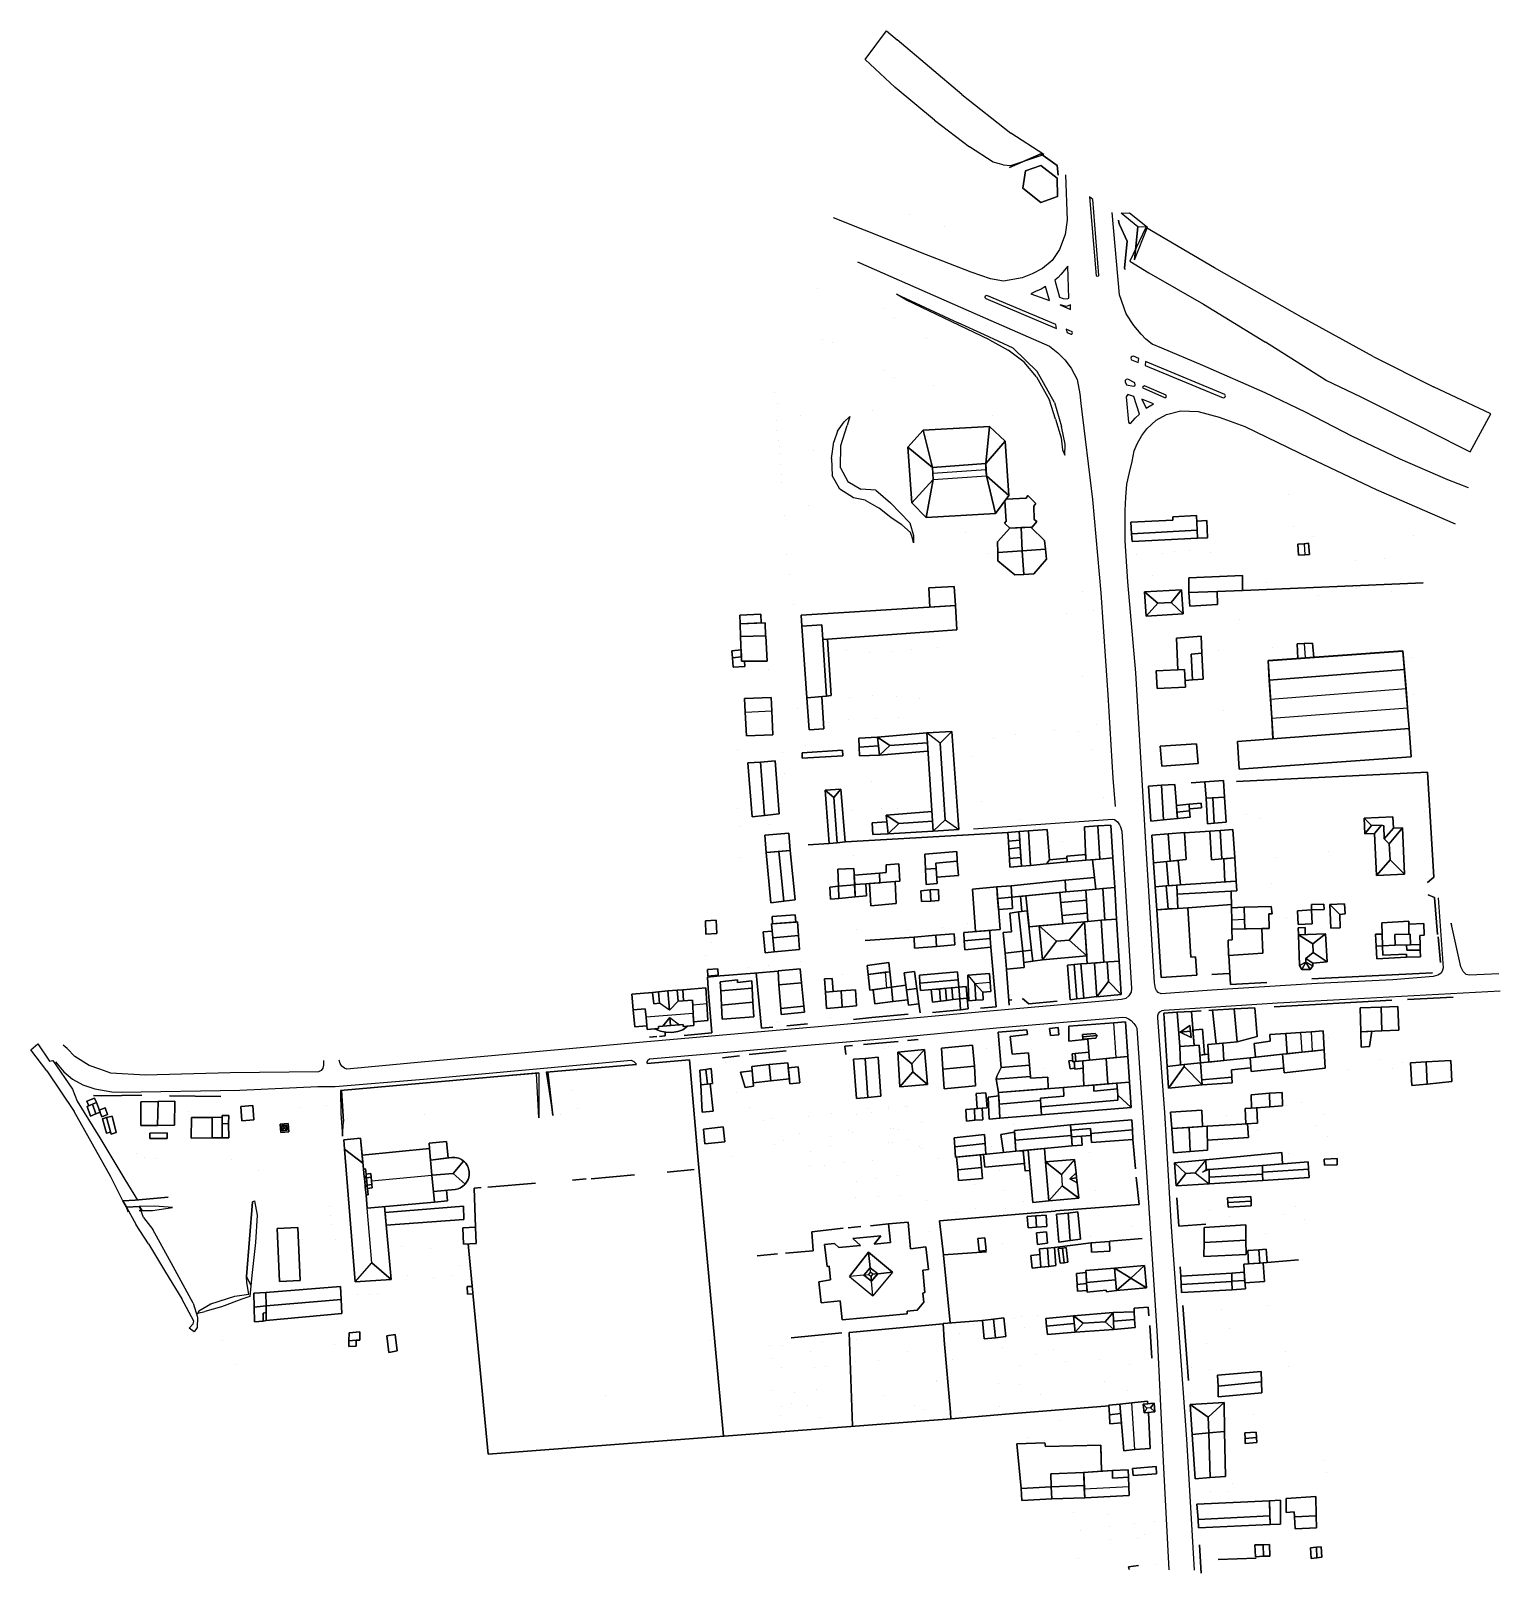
# Model space of a CAD drawing. Extents: x 526713 to 527247, y 149850 to 150411.
import ezdxf

# ---------------------------------------------------------------- set-up
doc = ezdxf.new("R2010")
doc.units = 0
doc.header["$LTSCALE"] = 10
doc.linetypes.add('CONTINU', pattern=[0])
for name, color, linetype in [('ARBRE', 3, 'CONTINU'), ('FACADE', 7, 'CONTINU'), ('MUR', 134, 'CONTINU'), ('TALUS', 42, 'CONTINU'), ('TOIT', 1, 'CONTINU'), ('TROTTOIR', 5, 'CONTINU')]:
    doc.layers.add(name, color=color, linetype=linetype)

msp = doc.modelspace()

# ---------------------------------------------------------------- linework, layer by layer
at = {"layer": 'ARBRE'}
for p, q in [((527026.058, 150391.402, 135.616), (527026.058, 150391.402, 132.560822)), ((527032.322, 150384.895, 136.069), (527032.322, 150384.895, 132.72874)), ((527032.12, 150344.328, 140.485), (527032.12, 150344.328, 133.895964)), ((527044.65, 150340.052, 140.485), (527044.65, 150340.052, 133.83951)), ((526998.491, 150317.453, 141.34), (526998.491, 150317.453, 133.99075)), ((527022.616, 150310.26, 143.041), (527022.616, 150310.26, 133.881209)), ((527026.697, 150306.887, 142.597), (527026.697, 150306.887, 133.869879)), ((527000.381, 150298.878, 136.781), (527000.381, 150298.878, 134.568686)), ((527038.204, 150299.293, 143.938), (527038.204, 150299.293, 133.870952)), ((527004.166, 150297.946, 136.781), (527004.166, 150297.946, 134.427533)), ((527022.681, 150287.745, 139.857), (527022.681, 150287.745, 134.35415)), ((527026.558, 150285.327, 141.902), (527026.558, 150285.327, 134.339256)), ((527040.913, 150282.21, 143.184), (527040.913, 150282.21, 134.274347)), ((526983.181, 150279.547, 141.583), (526983.181, 150279.547, 134.491589)), ((526983.958, 150275.763, 142.312), (526983.958, 150275.763, 134.485596)), ((526992.538, 150271.453, 141.131), (526992.538, 150271.453, 134.499532)), ((527018.558, 150273.088, 139.279), (527018.558, 150273.088, 134.398803)), ((527062.421, 150271.494, 139.572), (527062.421, 150271.494, 134.187205)), ((526983.635, 150265.824, 141.868), (526983.635, 150265.824, 134.502902)), ((526983.844, 150269.423, 142.312), (526983.844, 150269.423, 134.495349)), ((526984.34, 150262.179, 141.692), (526984.34, 150262.179, 134.497737)), ((526984.799, 150260, 141.659), (526984.799, 150260, 134.494124)), ((526985.096, 150257.463, 141.667), (526985.096, 150257.463, 134.493237)), ((526985.374, 150253.54, 141.491), (526985.374, 150253.54, 134.4944)), ((526997.141, 150258.631, 143.569), (526997.141, 150258.631, 134.470786)), ((526985.559, 150249.983, 141.432), (526985.559, 150249.983, 134.496391)), ((526985.655, 150247.001, 141.29), (526985.655, 150247.001, 134.498886)), ((527169.721, 150242.633, 138.306), (527169.721, 150242.633, 134.291288)), ((526995.404, 150238.676, 141.181), (526995.404, 150238.676, 134.422189)), ((526986.823, 150234.895, 140.854), (526986.823, 150234.895, 134.409404)), ((527052.577, 150228.638, 137.996), (527052.577, 150228.638, 134.306965)), ((527171.788, 150231.001, 137.435), (527171.788, 150231.001, 134.319239)), ((527178.934, 150227.512, 138.457), (527178.934, 150227.512, 134.369478)), ((527215.454, 150227.618, 143.62), (527215.454, 150227.618, 134.603571)), ((526987.545, 150220.688, 141.038), (526987.545, 150220.688, 134.375654)), ((527060.896, 150221.009, 137.158), (527060.896, 150221.009, 134.279087)), ((527114.725, 150220.85, 139.463), (527114.725, 150220.85, 134.032548)), ((527124.106, 150221.082, 138.541), (527124.106, 150221.082, 134.025952)), ((527128.491, 150221.951, 141.902), (527128.491, 150221.951, 134.052978)), ((527133.825, 150222.379, 142.421), (527133.825, 150222.379, 134.086648)), ((527141.432, 150221.563, 140.184), (527141.432, 150221.563, 134.136467)), ((527194.246, 150218.801, 140.033), (527194.246, 150218.801, 134.478687)), ((527204.726, 150219.189, 140.443), (527204.726, 150219.189, 134.545412)), ((526988.48, 150213.37, 141.005), (526988.48, 150213.37, 134.358514)), ((527120.422, 150213.274, 137.091), (527120.422, 150213.274, 134.012187)), ((527161.993, 150210.626, 139.555), (527161.993, 150210.626, 134.282154)), ((527194.413, 150208.637, 137.946), (527194.413, 150208.637, 134.492597)), ((527094.899, 150207.408, 139.857), (527094.899, 150207.408, 134.135734)), ((527180.903, 150206.086, 137.619), (527180.903, 150206.086, 134.409171)), ((527207.181, 150207.54, 138.608), (527207.181, 150207.54, 134.575873)), ((526989.979, 150202.759, 141.214), (526989.979, 150202.759, 134.333723)), ((527089.294, 150199.497, 139.186), (527089.294, 150199.497, 134.176345)), ((527098.976, 150200.425, 140.971), (527098.976, 150200.425, 134.127498)), ((527151.883, 150197.19, 140.653), (527151.883, 150197.19, 134.234284)), ((527032.821, 150186.343, 139.991), (527032.821, 150186.343, 134.312934)), ((527042.156, 150186.968, 139.555), (527042.156, 150186.968, 134.318479)), ((527164.153, 150186.91, 140.259), (527164.153, 150186.91, 134.325965)), ((527009.178, 150185.871, 140.251), (527009.178, 150185.871, 134.301554)), ((527017.471, 150185.113, 140.2), (527017.471, 150185.113, 134.303332)), ((527025.637, 150185.396, 139.991), (527025.637, 150185.396, 134.30755)), ((527144.495, 150185.747, 138.34), (527144.495, 150185.747, 134.201354)), ((527215.128, 150183.531, 139.463), (527215.128, 150183.531, 137.913)), ((526980.968, 150179.113, 140.946), (526980.968, 150179.113, 134.180463)), ((527094.827, 150176.468, 139.036), (527094.827, 150176.468, 134.187831)), ((527018.694, 150169.433, 139.036), (527018.694, 150169.433, 134.266268)), ((527215.241, 150169.78, 139.564), (527215.241, 150169.78, 137.913)), ((526991.49, 150164.926, 140.628), (526991.49, 150164.926, 134.24367)), ((527010.216, 150168.995, 138.893), (527010.216, 150168.995, 134.261542)), ((527027.22, 150169.342, 139.069), (527027.22, 150169.342, 134.269745)), ((527035.905, 150168.59, 139.086), (527035.905, 150168.59, 134.271707)), ((527146.283, 150164.147, 137.418), (527146.283, 150164.147, 134.240106)), ((527002.605, 150159.704, 138.105), (527002.605, 150159.704, 134.235967)), ((527009.948, 150160.838, 137.527), (527009.948, 150160.838, 134.241869)), ((527019.725, 150161.125, 139.74), (527019.725, 150161.125, 134.246795)), ((527028.084, 150161.614, 139.74), (527028.084, 150161.614, 134.251591)), ((527100.025, 150158.839, 148.883), (527100.025, 150158.839, 134.191923)), ((527062.535, 150153.941, 144.248), (527062.535, 150153.941, 134.248128)), ((527070.641, 150155.499, 142.539), (527070.641, 150155.499, 134.255377)), ((527084.653, 150156.836, 142.513), (527084.653, 150156.836, 134.264656)), ((527093.436, 150156.438, 142.513), (527093.436, 150156.438, 134.228124)), ((526969.457, 150149.767, 141.634), (526969.457, 150149.767, 134.080822)), ((526985.981, 150148.78, 138.231), (526985.981, 150148.78, 134.141986)), ((526994.222, 150151.323, 144.273), (526994.222, 150151.323, 134.276853)), ((527054.906, 150147.206, 140.728), (527054.906, 150147.206, 134.228673)), ((527098.574, 150150.057, 144.6), (527098.574, 150150.057, 134.213698)), ((526986.498, 150141.269, 137.611), (526986.498, 150141.269, 134.121449)), ((527018.193, 150138.15, 140.2), (527018.193, 150138.15, 134.191046)), ((527058.354, 150130.841, 142.773), (527058.354, 150130.841, 134.190931)), ((527102.586, 150132.391, 144.34), (527102.586, 150132.391, 134.21382)), ((527138.583, 150130.984, 142.421), (527138.583, 150130.984, 134.232611)), ((526969.534, 150128.313, 141.675), (526969.534, 150128.313, 134.105887)), ((527011.437, 150127.665, 140.418), (527011.437, 150127.665, 134.162979)), ((527021.942, 150128.606, 142.614), (527021.942, 150128.606, 134.169789)), ((527027.689, 150128.55, 144.433), (527027.689, 150128.55, 134.172146)), ((527154.698, 150126.155, 143.913), (527154.698, 150126.155, 134.342067)), ((527159.748, 150124.712, 146.855), (527159.748, 150124.712, 134.376279)), ((527219.311, 150127.424, 143.033), (527219.311, 150127.424, 134.523826)), ((526970.281, 150122.031, 142.547), (526970.281, 150122.031, 134.108072)), ((526981.176, 150122.733, 142.715), (526981.176, 150122.733, 134.02972)), ((527072.124, 150124.369, 144.894), (527072.124, 150124.369, 134.266638)), ((527147.151, 150122.488, 141.86), (527147.151, 150122.488, 134.298295)), ((527087.622, 150116.579, 137.569), (527087.622, 150116.579, 134.299706)), ((526970.686, 150110.593, 144.223), (526970.686, 150110.593, 134.118845)), ((527011.724, 150111.519, 140.427), (527011.724, 150111.519, 134.134048)), ((527165.034, 150110.567, 147.257), (527165.034, 150110.567, 134.383426)), ((527184.494, 150112.698, 144.265), (527184.494, 150112.698, 134.428288)), ((527163.617, 150101.032, 148.338), (527163.617, 150101.032, 134.367033)), ((527053.205, 150086.688, 146.276), (527053.205, 150086.688, 134.239621)), ((527169.269, 150088.819, 143.318), (527169.269, 150088.819, 134.362104)), ((526960.274, 150079.784, 142.648), (526960.274, 150079.784, 134.038261)), ((526978.512, 150081.655, 144.005), (526978.512, 150081.655, 134.097714)), ((527012.991, 150084.392, 142.329), (527012.991, 150084.392, 134.111322)), ((527031.812, 150084.422, 140.737), (527031.812, 150084.422, 134.172276)), ((527044.22, 150085.2, 144.114), (527044.22, 150085.2, 134.214357)), ((526957.893, 150074.937, 142.648), (526957.893, 150074.937, 134.008892)), ((526973.544, 150070.499, 139.044), (526973.544, 150070.499, 134.091632)), ((526981, 150071.317, 140.05), (526981, 150071.317, 134.092355)), ((526992.51, 150072.698, 142.673), (526992.51, 150072.698, 134.008817)), ((527007.562, 150067.966, 140.041), (527007.562, 150067.966, 134.05267)), ((527194.554, 150068.264, 142.153), (527194.554, 150068.264, 134.387753)), ((527199.564, 150068.296, 142.094), (527199.564, 150068.296, 134.39858)), ((527003.432, 150052.317, 139.228), (527003.432, 150052.317, 134.000164)), ((527054.909, 150056.529, 138.558), (527054.909, 150056.529, 134.17721)), ((527183.591, 150056.649, 138.86), (527183.591, 150056.649, 134.444744)), ((526983.988, 150050.914, 138.424), (526983.988, 150050.914, 133.950615)), ((527023.141, 150041.158, 142.078), (527023.141, 150041.158, 134.152997)), ((527024.502, 150042.081, 142.279), (527024.502, 150042.081, 134.156591)), ((527060.261, 150041.072, 138.08), (527060.261, 150041.072, 134.287765)), ((527083.89, 150044.945, 142.27), (527083.89, 150044.945, 134.36784)), ((527184.281, 150045.17, 138.566), (527184.281, 150045.17, 134.475016)), ((526951.158, 150037.021, 142.639), (526951.158, 150037.021, 133.897913)), ((526965.124, 150036.239, 147.969), (526965.124, 150036.239, 133.949709)), ((527203.183, 150037.193, 138.985), (527203.183, 150037.193, 134.531408)), ((527211.229, 150036.118, 141.759), (527211.229, 150036.118, 134.549561)), ((526911.07, 150032.723, 143.913), (526911.07, 150032.723, 133.698532)), ((527081.017, 150033.874, 137.51), (527081.017, 150033.874, 134.37352)), ((527191.24, 150033.723, 140.795), (527191.24, 150033.723, 134.517238)), ((527207.688, 150033.953, 139.79), (527207.688, 150033.953, 134.548225)), ((526729.568, 150025.528, 138.6), (526729.568, 150025.528, 131.560597)), ((526838.865, 150026.308, 141.231), (526838.865, 150026.308, 133.264778)), ((526909.393, 150026.063, 140.997), (526909.393, 150026.063, 133.715034)), ((526969.3, 150025.108, 139.706), (526969.3, 150025.108, 133.981044)), ((526769.921, 150018.432, 136.823), (526769.921, 150018.432, 132.313395)), ((526810.52, 150019.606, 145.145), (526810.52, 150019.606, 133.110409)), ((526820.202, 150020.513, 142.212), (526820.202, 150020.513, 133.187161)), ((526911.424, 150019.517, 147.29), (526911.424, 150019.517, 133.75469)), ((526973.833, 150019.757, 138.876), (526973.833, 150019.757, 134.005269)), ((527017.01, 150019.393, 140.167), (527017.01, 150019.393, 134.162411)), ((527018.386, 150018.111, 139.689), (527018.386, 150018.111, 134.169267)), ((527024.501, 150019.965, 140.242), (527024.501, 150019.965, 134.188751)), ((527024.582, 150019.403, 140.904), (527024.582, 150019.403, 134.189862)), ((527030.647, 150020.104, 140.586), (527030.647, 150020.104, 134.210842)), ((527031.471, 150020.051, 140.93), (527031.471, 150020.051, 134.213908)), ((527169.31, 150020.315, 139.731), (527169.31, 150020.315, 134.508963)), ((527174.536, 150021.737, 140.008), (527174.536, 150021.737, 134.515407)), ((526827.777, 150015.659, 140.829), (526827.777, 150015.659, 133.296711)), ((526855.805, 150017.196, 143.159), (526855.805, 150017.196, 133.409877)), ((526905.112, 150017.335, 146.813), (526905.112, 150017.335, 133.72339)), ((526978.97, 150015.057, 138.868), (526978.97, 150015.057, 134.030737)), ((526982.405, 150015.846, 138.298), (526982.405, 150015.846, 134.042049)), ((526995.48, 150016.572, 142.128), (526995.48, 150016.572, 134.08842)), ((527003.56, 150017.745, 142.405), (527003.56, 150017.745, 134.116022)), ((527012.957, 150017.334, 139.681), (527012.957, 150017.334, 134.150705)), ((527036.488, 150014.237, 141.013), (527036.488, 150014.237, 134.240561)), ((527070.059, 150013.708, 141.734), (527070.059, 150013.708, 134.363101)), ((527147.335, 150016.845, 141.575), (527147.335, 150016.845, 134.47554)), ((527179.86, 150013.098, 142.472), (527179.86, 150013.098, 134.54741)), ((527182.707, 150017.122, 142.757), (527182.707, 150017.122, 134.542727)), ((526735.688, 150012.214, 137.15), (526735.688, 150012.214, 130.841752)), ((526986.366, 150007.815, 139.136), (526986.366, 150007.815, 134.068096)), ((526992.139, 150010.236, 144.056), (526992.139, 150010.236, 134.085516)), ((527003.276, 150009.24, 143.636), (527003.276, 150009.24, 134.127361)), ((527009.902, 150011.227, 143.553), (527009.902, 150011.227, 134.148505)), ((527011.331, 150010.544, 140.142), (527011.331, 150010.544, 134.154682)), ((527024.629, 150007.101, 139.773), (527024.629, 150007.101, 134.207924)), ((527025.272, 150011.983, 139.555), (527025.272, 150011.983, 134.203156)), ((527025.735, 150007.204, 139.714), (527025.735, 150007.204, 134.211786)), ((527026.149, 150012.136, 140.393), (527026.149, 150012.136, 134.206115)), ((527027.972, 150011.892, 140.569), (527027.972, 150011.892, 134.213082)), ((527031.593, 150008.121, 140.293), (527031.593, 150008.121, 134.231701)), ((527068.549, 150010.861, 141.742), (527068.549, 150010.861, 134.361764)), ((527158.653, 150011.332, 140.896), (527158.653, 150011.332, 134.511164)), ((527184.089, 150009.367, 142.472), (527184.089, 150009.367, 134.564936)), ((526750.929, 150002.905, 135.96), (526750.929, 150002.905, 132.064711)), ((526754.043, 150001.619, 137.058), (526754.043, 150001.619, 132.109135)), ((526758.418, 150001.338, 137.443), (526758.418, 150001.338, 132.170094)), ((526967.878, 150001.923, 143.762), (526967.878, 150001.923, 134.035196)), ((526983.065, 150006.418, 139.136), (526983.065, 150006.418, 134.058155)), ((526995.963, 150003.846, 143.955), (526995.963, 150003.846, 134.108679)), ((527003.232, 150005.607, 143.628), (527003.232, 150005.607, 134.132485)), ((527035.671, 150005.594, 140.678), (527035.671, 150005.594, 134.250168)), ((527036.296, 150004.969, 141.265), (527036.296, 150004.969, 134.253344)), ((527042.732, 150001.331, 139.052), (527042.732, 150001.331, 134.28198)), ((527061.842, 150005.529, 139.622), (527061.842, 150005.529, 134.345191)), ((527097.505, 150003.535, 144.223), (527097.505, 150003.535, 134.477449)), ((527145.889, 150006.561, 140.779), (527145.889, 150006.561, 134.498699)), ((527169.983, 150002.875, 140.443), (527169.983, 150002.875, 134.554235)), ((526785.509, 150000.743, 135.222), (526785.509, 150000.743, 132.54648)), ((526795.612, 149997.005, 138.508), (526795.612, 149997.005, 133.265469)), ((526995.811, 149998.807, 143.955), (526995.811, 149998.807, 134.115456)), ((527001.281, 149998.582, 143.905), (527001.281, 149998.582, 134.135625)), ((527008.229, 149999.725, 141.776), (527008.229, 149999.725, 134.159164)), ((527018.464, 150000.407, 142.463), (527018.464, 150000.407, 134.195297)), ((527064.684, 149996.87, 142.572), (527064.684, 149996.87, 134.368093)), ((527012.683, 149992.793, 141.801), (527012.683, 149992.793, 134.185402)), ((527019.634, 149993.954, 143.745), (527019.634, 149993.954, 134.208926)), ((527027.913, 149994.92, 143.745), (527027.913, 149994.92, 134.237551)), ((527055.724, 149991.793, 140.997), (527055.724, 149991.793, 134.342976)), ((527012.646, 149987.114, 140.393), (527012.646, 149987.114, 134.193526)), ((527020.788, 149987.487, 141.541), (527020.788, 149987.487, 134.222517)), ((527028.334, 149987.724, 145.212), (527028.334, 149987.724, 134.249544)), ((527038.165, 149985.916, 139.48), (527038.165, 149985.916, 134.287832)), ((527066.12, 149989.54, 142.379), (527066.12, 149989.54, 134.383962)), ((527073.609, 149985.631, 142.539), (527073.609, 149985.631, 134.416811)), ((527099.851, 149989.631, 143.033), (527099.851, 149989.631, 134.50618)), ((526821.258, 149983.633, 141.466), (526821.258, 149983.633, 133.487079)), ((526821.537, 149980.339, 141.458), (526821.537, 149980.339, 133.526769)), ((527049.14, 149981.669, 139.84), (527049.14, 149981.669, 134.333818)), ((527056.262, 149983.1, 140.435), (527056.262, 149983.1, 134.35757)), ((527060.364, 149979.942, 139.53), (527060.364, 149979.942, 134.377042)), ((527067.161, 149982.989, 141.902), (527067.161, 149982.989, 134.397265)), ((527071.648, 149981.16, 141.466), (527071.648, 149981.16, 134.4162)), ((527099.197, 149984.187, 141.944), (527099.197, 149984.187, 134.511725)), ((527141.004, 149982.259, 139.379), (527141.004, 149982.259, 134.550609)), ((527148.477, 149979.999, 140.335), (527148.477, 149979.999, 134.57065)), ((527168.159, 149980.856, 141.173), (527168.159, 149980.856, 134.606262)), ((527172.309, 149983.638, 141.173), (527172.309, 149983.638, 134.607211)), ((527175.823, 149979.217, 141.173), (527175.823, 149979.217, 134.625104)), ((526822.075, 149977.09, 141.432), (526822.075, 149977.09, 133.566566)), ((527039.189, 149974.53, 143.234), (527039.189, 149974.53, 134.308106)), ((527113.141, 149976.55, 139.865), (527113.141, 149976.55, 134.57341)), ((527161.607, 149974.021, 140.636), (527161.607, 149974.021, 134.610924)), ((526823.393, 149971.86, 141.416), (526823.393, 149971.86, 133.631743)), ((526847.338, 149969.375, 140.418), (526847.338, 149969.375, 133.829946)), ((526857.952, 149968.48, 138.013), (526857.952, 149968.48, 133.841535)), ((526872.48, 149969.381, 141.6), (526872.48, 149969.381, 133.833016)), ((526874.821, 149969.777, 141.533), (526874.821, 149969.777, 133.828767)), ((527066.028, 149970.342, 141.55), (527066.028, 149970.342, 134.411548)), ((527098.012, 149972.698, 139.807), (527098.012, 149972.698, 134.524136)), ((526868.4, 149962.449, 137.795), (526868.4, 149962.449, 133.912004)), ((526849.53, 149958.729, 140.452), (526849.53, 149958.729, 133.95231)), ((526859.125, 149957.884, 137.284), (526859.125, 149957.884, 133.963198)), ((526866.138, 149958.819, 137.787), (526866.138, 149958.819, 133.953351)), ((526831.372, 149951.653, 139.605), (526831.372, 149951.653, 133.890687)), ((526835.948, 149951.73, 141.03), (526835.948, 149951.73, 133.901067)), ((526838.821, 149952.027, 141.323), (526838.821, 149952.027, 133.904639)), ((526777.748, 149948.587, 139.245), (526777.748, 149948.587, 129.716945)), ((526781.844, 149949.963, 139.262), (526781.844, 149949.963, 130.643924)), ((526785.334, 149950.563, 139.287), (526785.334, 149950.563, 131.355402)), ((527145.647, 149946.359, 146.058), (527145.647, 149946.359, 134.650053)), ((527162.624, 149947.858, 143.653), (527162.624, 149947.858, 134.678854)), ((526875.471, 149944.054, 140.36), (526875.471, 149944.054, 134.123844)), ((527055.367, 149940.888, 139.765), (527055.367, 149940.888, 134.415714)), ((527070.342, 149943.234, 139.832), (527070.342, 149943.234, 134.46662)), ((527072.971, 149943.744, 139.832), (527072.971, 149943.744, 134.475414)), ((527073.876, 149939.881, 139.949), (527073.876, 149939.881, 134.484315)), ((527078.788, 149944.049, 139.698), (527078.788, 149944.049, 134.49607)), ((527148.486, 149939.47, 144.768), (527148.486, 149939.47, 134.672874)), ((526782.526, 149935.193, 139.404), (526782.526, 149935.193, 133.127773)), ((526959.853, 149935.04, 142.203), (526959.853, 149935.04, 134.436784)), ((527000.543, 149934.757, 140.913), (527000.543, 149934.757, 134.407539)), ((527012.782, 149935.335, 141.55), (527012.782, 149935.335, 134.394821)), ((527050.237, 149937.731, 139.748), (527050.237, 149937.731, 134.401698)), ((527139.936, 149934.098, 147.408), (527139.936, 149934.098, 134.670012)), ((526822.961, 149933.519, 140.821), (526822.961, 149933.519, 133.941157)), ((526981.211, 149933.307, 137.016), (526981.211, 149933.307, 134.430802)), ((526981.766, 149928.356, 137.007), (526981.766, 149928.356, 134.459657)), ((526985.865, 149933.328, 137.971), (526985.865, 149933.328, 134.427142)), ((526996.055, 149931.092, 136.991), (526996.055, 149931.092, 134.432621)), ((527031.542, 149930.929, 142.916), (527031.542, 149930.929, 134.406619)), ((527065.989, 149932.466, 140.469), (527065.989, 149932.466, 134.466491)), ((527077.867, 149929.932, 144.089), (527077.867, 149929.932, 134.513261)), ((527084.439, 149931.689, 144.759), (527084.439, 149931.689, 134.534544)), ((527168.903, 149931.135, 139.496), (527168.903, 149931.135, 134.733077)), ((526787.546, 149926.34, 140.05), (526787.546, 149926.34, 133.115829)), ((526985.516, 149925.386, 143.251), (526985.516, 149925.386, 134.474369)), ((526997.492, 149925.153, 138.323), (526997.492, 149925.153, 134.466647)), ((527001.713, 149925.561, 139.647), (527001.713, 149925.561, 134.461027)), ((527012.357, 149927.516, 143.251), (527012.357, 149927.516, 134.441379)), ((527020.898, 149927.669, 142.446), (527020.898, 149927.669, 134.433984)), ((527047.717, 149928.165, 146.209), (527047.717, 149928.165, 134.410672)), ((527072.41, 149925.865, 140.418), (527072.41, 149925.865, 134.499381)), ((527088.907, 149927.524, 146.57), (527088.907, 149927.524, 134.556807)), ((527101.098, 149928.006, 148.028), (527101.098, 149928.006, 134.600326)), ((527112.035, 149926.301, 152.327), (527112.035, 149926.301, 134.642477)), ((527134.709, 149925.329, 148.497), (527134.709, 149925.329, 134.682094)), ((527141.054, 149924.599, 148.48), (527141.054, 149924.599, 134.696112)), ((527169.768, 149925.517, 139.446), (527169.768, 149925.517, 134.748905)), ((526998.318, 149917.171, 139.22), (526998.318, 149917.171, 134.513218)), ((527041.869, 149920.319, 144.399), (527041.869, 149920.319, 134.46151)), ((527042.079, 149920.478, 143.477), (527042.079, 149920.478, 134.460411)), ((527064.606, 149919.533, 140.955), (527064.606, 149919.533, 134.480283)), ((527072.054, 149918.912, 143.075), (527072.054, 149918.912, 134.508202)), ((527103.086, 149920.001, 148.229), (527103.086, 149920.001, 134.619179)), ((526921.456, 149915.152, 146.938), (526921.456, 149915.152, 134.461038)), ((526981.994, 149917.033, 136.597), (526981.994, 149917.033, 134.526438)), ((526989.11, 149912.171, 138.005), (526989.11, 149912.171, 134.549781)), ((526990.432, 149916.253, 138.005), (526990.432, 149916.253, 134.524639)), ((526994.962, 149911.595, 149.738), (526994.962, 149911.595, 134.54874)), ((527011.851, 149913.204, 148.573), (527011.851, 149913.204, 134.526392)), ((527022.81, 149915.125, 147.508), (527022.81, 149915.125, 134.506706)), ((527033.792, 149911.523, 143.335), (527033.792, 149911.523, 134.51966)), ((527079.619, 149915.582, 141.499), (527079.619, 149915.582, 134.540485)), ((527111.227, 149917.008, 148.858), (527111.227, 149917.008, 134.653061)), ((526985.377, 149907.693, 138.256), (526985.377, 149907.693, 134.579097)), ((526985.572, 149911.225, 144.885), (526985.572, 149911.225, 134.558063)), ((526999.439, 149906.901, 148.246), (526999.439, 149906.901, 134.573095)), ((527037.608, 149909.871, 143.335), (527037.608, 149909.871, 134.526529)), ((527050.465, 149909.32, 146.62), (527050.465, 149909.32, 134.520018)), ((527064.844, 149911.098, 145.497), (527064.844, 149911.098, 134.498578)), ((527086.96, 149906.128, 146.452), (527086.96, 149906.128, 134.580862)), ((527157.086, 149908.094, 141.223), (527157.086, 149908.094, 134.768503)), ((527003.541, 149905.657, 148.229), (527003.541, 149905.657, 134.577334)), ((526907.968, 149898.743, 143.528), (526907.968, 149898.743, 134.647535)), ((527075.51, 149899.777, 144.919), (527075.51, 149899.777, 134.557416)), ((527081.083, 149898.534, 144.91), (527081.083, 149898.534, 134.570589)), ((527182.424, 149891.511, 139.446), (527182.424, 149891.511, 134.685093)), ((527183.764, 149887.03, 138.407), (527183.764, 149887.03, 134.673893)), ((527141.617, 149880.048, 138.382), (527141.617, 149880.048, 134.809542)), ((527147.696, 149880.308, 138.382), (527147.696, 149880.308, 134.820553)), ((527149.479, 149883.022, 138.658), (527149.479, 149883.022, 134.817131)), ((527091.853, 149872.505, 141.089), (527091.853, 149872.505, 134.706261)), ((527103.919, 149871.811, 144.466), (527103.919, 149871.811, 134.701197)), ((527104.859, 149867.475, 140.938), (527104.859, 149867.475, 134.726122)), ((527113.835, 149868.439, 142.815), (527113.835, 149868.439, 134.733157)), ((527121.28, 149869.407, 140.712), (527121.28, 149869.407, 134.758754)), ((527094.182, 149866.066, 142.731), (527094.182, 149866.066, 134.742567)), ((527105.033, 149862.743, 143.528), (527105.033, 149862.743, 134.753971)), ((527115.069, 149863.091, 144.148), (527115.069, 149863.091, 134.74541)), ((527117.403, 149864.601, 146.109), (527117.403, 149864.601, 134.75168)), ((527093.481, 149855.873, 146.26), (527093.481, 149855.873, 134.803372)), ((527121.835, 149853.771, 149.813), (527121.835, 149853.771, 134.794256))]:
    msp.add_line(p, q, dxfattribs=at)
at = {"layer": 'FACADE'}
for points in [[(527073.238, 150353.984, 138.089), (527074.242, 150360.344, 138.097), (527074.242, 150360.344, 133.255722), (527073.238, 150353.984, 133.46138)], [(527074.242, 150360.344, 138.097), (527079.866, 150362.3, 138.097), (527079.866, 150362.3, 133.161494), (527074.242, 150360.344, 133.255722)], [(527079.866, 150362.3, 138.097), (527085.723, 150357.596, 138.089), (527085.723, 150357.596, 133.27514), (527079.866, 150362.3, 133.161494)], [(527085.723, 150357.596, 138.089), (527085.924, 150350.932, 138.097), (527085.924, 150350.932, 133.483326), (527085.723, 150357.596, 133.27514)], [(527079.889, 150348.794, 138.097), (527073.238, 150353.984, 138.089), (527073.238, 150353.984, 133.46138), (527079.889, 150348.794, 133.585667)], [(527085.924, 150350.932, 138.097), (527079.889, 150348.794, 138.097), (527079.889, 150348.794, 133.585667), (527085.924, 150350.932, 133.483326)], [(527031.515, 150259.843, 141.005), (527037.069, 150266.035, 139.228), (527037.069, 150266.035, 134.320176), (527031.515, 150259.843, 134.357662)], [(527037.069, 150266.035, 139.228), (527061.121, 150267.38, 139.228), (527061.121, 150267.38, 134.200436), (527037.069, 150266.035, 134.320176)], [(527061.121, 150267.38, 139.228), (527066.892, 150262.061, 141.005), (527066.892, 150262.061, 134.181141), (527061.121, 150267.38, 134.200436)], [(527032.915, 150239.652, 141.005), (527031.515, 150259.843, 141.005), (527031.515, 150259.843, 134.357662), (527032.915, 150239.652, 134.384591)], [(527066.892, 150262.061, 141.005), (527068.189, 150242.277, 141.005), (527068.189, 150242.277, 134.207893), (527066.892, 150262.061, 134.181141)], [(527068.189, 150242.277, 141.005), (527063.348, 150235.739, 139.228), (527063.348, 150235.739, 134.242475), (527068.189, 150242.277, 134.207893)], [(527038.163, 150234.23, 139.228), (527032.915, 150239.652, 141.005), (527032.915, 150239.652, 134.384591), (527038.163, 150234.23, 134.368023)], [(527067.201765, 150240.943693, 137.301), (527066.7116, 150240.281701, 137.301), (527066.7116, 150240.281701, 134.218447), (527067.201765, 150240.943693, 134.214945)], [(527066.7116, 150240.281701, 137.301), (527067.262, 150232.944, 137.301), (527067.262, 150232.944, 134.22803), (527066.7116, 150240.281701, 134.218447)], [(527074.536, 150241.333, 137.301), (527067.201765, 150240.943693, 137.301), (527067.201765, 150240.943693, 134.214945), (527074.536, 150241.333, 134.178468)], [(527075.166, 150242.256, 137.301), (527074.536, 150241.333, 137.301), (527074.536, 150241.333, 134.178468), (527075.166, 150242.256, 134.173846)], [(527078.033, 150239.345, 137.301), (527075.166, 150242.256, 137.301), (527075.166, 150242.256, 134.173846), (527078.033, 150239.345, 134.16471)], [(527077.303, 150238.452, 137.301), (527078.033, 150239.345, 137.301), (527078.033, 150239.345, 134.16471), (527077.303, 150238.452, 134.169769)], [(527077.384, 150233.515, 137.301), (527077.303, 150238.452, 137.301), (527077.303, 150238.452, 134.169769), (527077.384, 150233.515, 134.177631)], [(527063.348, 150235.739, 139.228), (527038.163, 150234.23, 139.228), (527038.163, 150234.23, 134.368023), (527063.348, 150235.739, 134.242475)], [(527067.262, 150232.944, 137.301), (527066.581, 150232.192, 137.301), (527066.581, 150232.192, 134.232614), (527067.262, 150232.944, 134.22803)], [(527066.581, 150232.192, 137.301), (527068.589, 150230.402, 137.301), (527068.589, 150230.402, 134.225799), (527066.581, 150232.192, 134.232614)], [(527076.694, 150230.802, 137.301), (527078.336, 150232.786, 137.301), (527078.336, 150232.786, 134.174199), (527076.694, 150230.802, 134.185538)], [(527078.336, 150232.786, 137.301), (527077.384, 150233.515, 137.301), (527077.384, 150233.515, 134.177631), (527078.336, 150232.786, 134.174199)], [(527127.849, 150233.355, 137.921), (527112.572, 150232.545, 138.206), (527112.572, 150232.545, 134.02943), (527127.849, 150233.355, 134.034455)], [(527136.384, 150234.97, 137.586), (527127.787, 150234.514, 137.661), (527127.787, 150234.514, 134.032594), (527136.384, 150234.97, 134.087156)], [(527127.787, 150234.514, 137.661), (527127.849, 150233.355, 137.921), (527127.849, 150233.355, 134.034455), (527127.787, 150234.514, 134.032594)], [(527136.489929, 150232.971898, 136.915), (527140.155, 150233.122, 136.915), (527140.155, 150233.122, 134.113676), (527136.489929, 150232.971898, 134.090359)], [(527140.155, 150233.122, 136.915), (527140.384, 150226.905, 136.915), (527140.384, 150226.905, 134.122998), (527140.155, 150233.122, 134.113676)], [(527064.045, 150225.464, 138.089), (527068.589, 150230.402, 138.089), (527068.589, 150230.402, 134.225799), (527064.045, 150225.464, 134.256254)], [(527068.589, 150230.402, 137.301), (527076.694, 150230.802, 137.301), (527076.694, 150230.802, 134.185538), (527068.589, 150230.402, 134.225799)], [(527076.180738, 150230.776906, 138.013), (527081.184, 150225.933, 138.013), (527081.184, 150225.933, 134.171748), (527076.180738, 150230.776906, 134.188087)], [(527113.001, 150225.603, 138.809), (527136.788, 150226.77, 138.809), (527136.788, 150226.77, 134.100105), (527113.001, 150225.603, 134.03748)], [(527140.384, 150226.905, 136.915), (527136.788, 150226.77, 136.915), (527136.788, 150226.77, 134.100105), (527140.384, 150226.905, 134.122998)], [(527173.303, 150224.635, 136.966), (527173.493, 150220.549, 136.966), (527173.493, 150220.549, 134.343377), (527173.303, 150224.635, 134.336997)], [(527177.45, 150220.801, 136.94), (527177.153, 150224.898, 136.94), (527177.153, 150224.898, 134.361357), (527177.45, 150220.801, 134.368437)], [(527070.437, 150213.406, 138.013), (527064.262, 150218.57, 138.013), (527064.262, 150218.57, 134.266724), (527070.437, 150213.406, 134.245196)], [(527081.843, 150219.098, 138.005), (527077.245, 150213.769, 138.005), (527077.245, 150213.769, 134.211333), (527081.843, 150219.098, 134.17996)], [(527048.304, 150209.14, 139.58), (527039.104, 150208.717, 138.742), (527039.104, 150208.717, 134.369302), (527048.304, 150209.14, 134.360447)], [(527039.104, 150208.717, 138.742), (527039.476395, 150201.703146, 138.742), (527039.476395, 150201.703146, 134.352647), (527039.104, 150208.717, 134.369302)], [(527048.771, 150202.297, 139.58), (527048.304, 150209.14, 139.58), (527048.304, 150209.14, 134.360447), (527048.771, 150202.297, 134.3581)], [(527153.096, 150213.174, 137.276), (527133.667, 150212.37, 137.276), (527133.667, 150212.37, 134.098278), (527153.096, 150213.174, 134.221873)], [(527153.096, 150213.174, 137.276), (527153.131, 150207.732, 138.03), (527153.131, 150207.732, 134.228972), (527153.096, 150213.174, 134.221873)], [(527117.58, 150207.193, 141.064), (527131.025, 150208.001, 141.064), (527131.025, 150208.001, 134.086851), (527117.58, 150207.193, 134.033701)], [(527118.107, 150198.416, 141.064), (527117.58, 150207.193, 141.064), (527117.58, 150207.193, 134.033701), (527118.107, 150198.416, 134.043991)], [(527131.025, 150208.001, 141.064), (527131.552, 150199.223, 141.064), (527131.552, 150199.223, 134.10132), (527131.025, 150208.001, 134.086851)], [(527143.984, 150207.391, 138.026), (527153.131, 150207.732, 138.03), (527153.131, 150207.732, 134.228972), (527143.984, 150207.391, 134.170737)], [(527143.984, 150207.391, 138.026), (527144.107, 150202.59, 137.376), (527144.107, 150202.59, 134.17759), (527143.984, 150207.391, 134.170737)], [(526978.004, 150199.148, 137.309), (526970.447, 150198.802, 137.309), (526970.447, 150198.802, 134.094988), (526978.004, 150199.148, 134.211153)], [(526970.447, 150198.802, 137.309), (526970.557, 150195.634, 137.837), (526970.557, 150195.634, 134.084683), (526970.447, 150198.802, 134.094988)], [(526978.145, 150195.958, 137.837), (526978.004, 150199.148, 137.309), (526978.004, 150199.148, 134.211153), (526978.145, 150195.958, 134.201237)], [(526992.661, 150198.712, 141.399), (527048.771, 150202.297, 141.399), (527048.771, 150202.297, 134.3581), (526992.661, 150198.712, 134.325182)], [(526992.953, 150194.807, 141.952), (526992.661, 150198.712, 141.399), (526992.661, 150198.712, 134.325182), (526992.953, 150194.807, 134.315946)], [(527048.771, 150202.297, 141.399), (527049.356, 150193.406, 142.513), (527049.356, 150193.406, 134.337036), (527048.771, 150202.297, 134.3581)], [(527131.552, 150199.223, 141.064), (527118.107, 150198.416, 141.064), (527118.107, 150198.416, 134.043991), (527131.552, 150199.223, 134.10132)], [(527144.107, 150202.59, 137.376), (527133.943, 150202.013, 137.376), (527133.943, 150202.013, 134.11313), (527144.107, 150202.59, 134.17759)], [(526979.584, 150195.997, 140.326), (526970.557, 150195.634, 140.326), (526970.557, 150195.634, 134.084683), (526979.584, 150195.997, 134.223255)], [(526970.557, 150195.634, 140.326), (526970.693, 150191.041, 140.326), (526970.693, 150191.041, 134.069387), (526970.557, 150195.634, 134.084683)], [(526979.806, 150191.217, 141.583), (526979.584, 150195.997, 140.326), (526979.584, 150195.997, 134.223255), (526979.806, 150191.217, 134.20856)], [(527000.172, 150195.262, 141.952), (526992.953, 150194.807, 141.952), (526992.953, 150194.807, 134.315946), (527000.172, 150195.262, 134.320166)], [(526992.953, 150194.807, 137.669), (526994.833, 150168.688, 137.669), (526994.833, 150168.688, 134.254138), (526992.953, 150194.807, 134.315946)], [(527000.532, 150189.899, 142.513), (527000.172, 150195.262, 141.952), (527000.172, 150195.262, 134.320166), (527000.532, 150189.899, 134.307464)], [(527049.356, 150193.406, 142.513), (527000.532, 150189.899, 142.513), (527000.532, 150189.899, 134.307464), (527049.356, 150193.406, 134.337036)], [(526970.693, 150191.041, 141.583), (526979.806, 150191.217, 141.583), (526979.806, 150191.217, 134.20856), (526970.693, 150191.041, 134.069387)], [(526971.078, 150182.015, 139.077), (526970.693, 150191.041, 141.583), (526970.693, 150191.041, 134.069387), (526971.078, 150182.015, 134.041117)], [(526979.811, 150191.213, 141.583), (526980.408, 150181.99, 139.077), (526980.408, 150181.99, 134.182828), (526979.811, 150191.213, 134.20862)], [(527001.978, 150169.341, 137.669), (527000.532, 150189.899, 137.669), (527000.532, 150189.899, 134.307464), (527001.978, 150169.341, 134.258801)], [(527002.247465, 150190.022221, 137.326), (527003.647, 150169.514, 137.326), (527003.647, 150169.514, 134.259939), (527002.247465, 150190.022221, 134.308503)], [(527138.18, 150191.158, 137.904), (527129.149, 150190.454, 137.904), (527129.149, 150190.454, 134.096984), (527138.18, 150191.158, 134.154017)], [(527129.149, 150190.454, 137.904), (527129.582916, 150178.918444, 137.904), (527129.582916, 150178.918444, 134.114339), (527129.149, 150190.454, 134.096984)], [(527138.406, 150184.945, 137.904), (527138.18, 150191.158, 137.904), (527138.18, 150191.158, 134.154017), (527138.406, 150184.945, 134.163314)], [(527173.04, 150188.379, 136.949), (527173.222273, 150183.010162, 136.949), (527173.222273, 150183.010162, 134.379743), (527173.04, 150188.379, 134.381107)], [(527178.605, 150188.6, 136.815), (527179.068841, 150183.429673, 136.815), (527179.068841, 150183.429673, 134.411657), (527178.605, 150188.6, 134.41652)], [(526970.961, 150186.115, 138.214), (526967.499, 150185.856, 138.214), (526967.499, 150185.856, 134.051667), (526970.961, 150186.115, 134.054838)], [(526980.408, 150181.99, 139.077), (526971.078, 150182.015, 139.077), (526971.078, 150182.015, 134.041117), (526980.408, 150181.99, 134.182828)], [(526972.102174, 150182.012256, 138.466), (526972.211, 150180.114, 138.114), (526972.211, 150180.114, 134.051151), (526972.102174, 150182.012256, 134.056673)], [(527134.444, 150184.615, 139.882), (527138.406, 150184.945, 139.882), (527138.406, 150184.945, 134.163314), (527134.444, 150184.615, 134.13832)], [(527134.93, 150175.208, 139.882), (527134.444, 150184.615, 139.882), (527134.444, 150184.615, 134.13832), (527134.93, 150175.208, 134.15332)], [(527138.406, 150184.945, 139.882), (527138.821, 150175.509, 139.882), (527138.821, 150175.509, 134.177895), (527138.406, 150184.945, 134.163314)], [(527162.447, 150182.237, 137.913), (527211.49, 150185.756, 137.913), (527211.49, 150185.756, 134.588629), (527162.447, 150182.237, 134.320926)], [(526972.211, 150180.114, 138.114), (526968.008, 150179.917, 138.114), (526968.008, 150179.917, 134.055136), (526972.211, 150180.114, 134.051151)], [(527121.752, 150178.519, 139.723), (527132.064, 150179.045, 139.714), (527132.064, 150179.045, 134.130092), (527121.752, 150178.519, 134.064618)], [(527122.08, 150172.099, 139.714), (527121.752, 150178.519, 139.723), (527121.752, 150178.519, 134.064618), (527122.08, 150172.099, 134.074831)], [(527132.064, 150179.045, 139.714), (527132.391, 150172.625, 139.714), (527132.391, 150172.625, 134.140298), (527132.064, 150179.045, 134.130092)], [(527132.271, 150174.980962, 137.904), (527134.93, 150175.208, 137.904), (527134.93, 150175.208, 134.15332), (527132.271, 150174.980962, 134.136553)], [(527138.821, 150175.509, 139.882), (527134.93, 150175.208, 139.882), (527134.93, 150175.208, 134.15332), (527138.821, 150175.509, 134.177895)], [(527003.647, 150169.514, 137.326), (527001.978, 150169.341, 137.326), (527001.978, 150169.341, 134.258801), (527003.647, 150169.514, 134.259939)], [(527132.391, 150172.625, 139.714), (527122.08, 150172.099, 139.714), (527122.08, 150172.099, 134.074831), (527132.391, 150172.625, 134.140298)], [(526981.836, 150168.838, 140.309), (526972.089, 150168.429, 140.309), (526972.089, 150168.429, 134.039816), (526981.836, 150168.838, 134.154813)], [(526994.833, 150168.688, 137.669), (527001.978, 150169.341, 137.669), (527001.978, 150169.341, 134.258801), (526994.833, 150168.688, 134.254138)], [(526995.652, 150157.043, 137.1), (526994.833, 150168.688, 137.1), (526994.833, 150168.688, 134.254138), (526995.652, 150157.043, 134.226573)], [(527000.204977, 150169.178959, 137.142), (527001.011, 150157.473, 137.142), (527001.011, 150157.473, 134.229927), (527000.204977, 150169.178959, 134.257644)], [(526982.382, 150155.279, 139.413), (526972.825, 150154.856, 139.413), (526972.825, 150154.856, 134.050784), (526982.382, 150155.279, 134.111853)], [(527001.011, 150157.473, 137.142), (526995.652, 150157.043, 137.1), (526995.652, 150157.043, 134.226573), (527001.011, 150157.473, 134.229927)], [(527020.511, 150154.443, 138.189), (527013.668, 150154.026, 138.189), (527013.668, 150154.026, 134.227149), (527020.511, 150154.443, 134.231115)], [(527020.511, 150154.443, 139.413), (527038.361, 150155.963, 139.413), (527038.361, 150155.963, 134.242497), (527020.511, 150154.443, 134.231115)], [(527020.511, 150154.443, 139.413), (527021.235, 150147.863, 139.413), (527021.235, 150147.863, 134.215653), (527020.511, 150154.443, 134.231115)], [(527038.361, 150155.963, 143.377), (527047.497, 150156.463, 143.377), (527047.497, 150156.463, 134.247656), (527038.361, 150155.963, 134.242497)], [(527040.687, 150120.242, 143.377), (527038.361, 150155.963, 143.377), (527038.361, 150155.963, 134.242497), (527040.687, 150120.242, 134.157861)], [(527047.497, 150156.463, 143.377), (527050.084, 150120.806, 143.377), (527050.084, 150120.806, 134.163286), (527047.497, 150156.463, 134.247656)], [(527213.704, 150157.553, 138.6), (527151.309, 150152.816, 138.6), (527151.309, 150152.816, 134.286654), (527213.704, 150157.553, 134.553924)], [(527151.309, 150152.816, 138.6), (527151.967, 150142.802, 139.304), (527151.967, 150142.802, 134.303524), (527151.309, 150152.816, 134.286654)], [(527214.417, 150147.292, 139.304), (527213.704, 150157.553, 138.6), (527213.704, 150157.553, 134.553924), (527214.417, 150147.292, 134.541099)], [(527007.722, 150149.654, 136.63), (526993.072, 150148.748, 136.63), (526993.072, 150148.748, 134.205567), (527007.722, 150149.654, 134.21409)], [(526993.106, 150146.769, 136.027), (526993.072, 150148.748, 136.63), (526993.072, 150148.748, 134.205567), (526993.106, 150146.769, 134.200837)], [(527007.826, 150147.595, 136.027), (526993.106, 150146.769, 136.027), (526993.106, 150146.769, 134.200837), (527007.826, 150147.595, 134.209198)], [(527007.722, 150149.654, 136.63), (527007.826, 150147.595, 136.027), (527007.826, 150147.595, 134.209198), (527007.722, 150149.654, 134.21409)], [(527021.235, 150147.863, 138.189), (527013.887, 150147.581, 138.189), (527013.887, 150147.581, 134.211792), (527021.235, 150147.863, 134.215653)], [(527038.792347, 150149.338692, 139.413), (527021.235, 150147.863, 139.413), (527021.235, 150147.863, 134.215653), (527038.792347, 150149.338692, 134.226802)], [(527136.486, 150152.008, 141.164), (527123.208, 150151.192, 141.164), (527123.208, 150151.192, 134.108475), (527136.486, 150152.008, 134.192605)], [(527123.208, 150151.192, 141.164), (527123.771, 150143.851, 141.164), (527123.771, 150143.851, 134.121359), (527123.208, 150151.192, 134.108475)], [(527137.04, 150144.826, 141.164), (527136.486, 150152.008, 141.164), (527136.486, 150152.008, 134.192605), (527137.04, 150144.826, 134.20523)], [(527151.967, 150142.802, 139.304), (527214.417, 150147.292, 139.304), (527214.417, 150147.292, 134.541099), (527151.967, 150142.802, 134.303524)], [(526977.94, 150145.337, 138.315), (526973.346, 150145.03, 137.301), (526973.346, 150145.03, 134.058808), (526977.94, 150145.337, 134.025757)], [(526973.346, 150145.03, 137.301), (526974.883, 150125.431, 137.301), (526974.883, 150125.431, 134.071271), (526973.346, 150145.03, 134.058808)], [(526983.298, 150145.771, 137.795), (526977.94, 150145.337, 139.337), (526977.94, 150145.337, 134.025757), (526983.298, 150145.771, 134.089832)], [(526979.349, 150125.943, 139.337), (526977.94, 150145.337, 139.337), (526977.94, 150145.337, 134.025757), (526979.349, 150125.943, 134.038886)], [(526983.298, 150145.771, 137.795), (526984.686, 150126.502, 137.795), (526984.686, 150126.502, 134.038084), (526983.298, 150145.771, 134.089832)], [(527123.771, 150143.851, 141.164), (527137.04, 150144.826, 141.164), (527137.04, 150144.826, 134.20523), (527123.771, 150143.851, 134.121359)], [(527118.997, 150136.535, 141.726), (527119.825, 150123.812, 141.726), (527119.825, 150123.812, 134.15162), (527118.997, 150136.535, 134.137171)], [(527128.529, 150137.221, 141.449), (527129.464, 150124.876, 141.449), (527129.464, 150124.876, 134.181841), (527128.529, 150137.221, 134.16025)], [(527139.491, 150138.162, 137.074), (527146.24, 150138.623, 137.058), (527146.24, 150138.623, 134.272071), (527139.491, 150138.162, 134.229368)], [(527139.9, 150132.185, 137.669), (527139.491, 150138.162, 137.074), (527139.491, 150138.162, 134.229368), (527139.9, 150132.185, 134.239541)], [(527146.24, 150138.623, 137.058), (527146.649, 150132.646, 137.669), (527146.649, 150132.646, 134.282245), (527146.24, 150138.623, 134.272071)], [(527007.1, 150135.544, 139.312), (527001.402, 150135.181, 139.312), (527001.402, 150135.181, 134.17665), (527007.1, 150135.544, 134.17999)], [(527001.402, 150135.181, 139.312), (527002.858, 150115.704, 139.312), (527002.858, 150115.704, 134.130583), (527001.402, 150135.181, 134.17665)], [(527008.655, 150116.375, 139.312), (527007.1, 150135.544, 139.312), (527007.1, 150135.544, 134.17999), (527008.655, 150116.375, 134.134704)], [(527138.067, 150130.435, 136.924), (527133.734, 150130.013, 136.924), (527133.734, 150130.013, 134.202738), (527138.067, 150130.435, 134.229995)], [(527138.223, 150128.705, 137.242), (527138.067, 150130.435, 136.924), (527138.067, 150130.435, 134.229995), (527138.223, 150128.705, 134.233181)], [(527146.649, 150132.646, 137.669), (527139.9, 150132.185, 137.669), (527139.9, 150132.185, 134.239541), (527146.649, 150132.646, 134.282245)], [(527140.381, 150122.881, 137.753), (527139.9, 150132.185, 137.753), (527139.9, 150132.185, 134.239541), (527140.381, 150122.881, 134.254379)], [(527146.649, 150132.646, 136.982), (527147.173, 150123.532, 136.982), (527147.173, 150123.532, 134.297118), (527146.649, 150132.646, 134.282245)], [(526974.883, 150125.431, 137.301), (526979.349, 150125.943, 138.315), (526979.349, 150125.943, 134.038886), (526974.883, 150125.431, 134.071271)], [(526984.686, 150126.502, 137.795), (526979.349, 150125.943, 139.337), (526979.349, 150125.943, 134.038886), (526984.686, 150126.502, 134.038084)], [(527023.617, 150126.107, 139.413), (527040.225356, 150127.3316, 139.413), (527040.225356, 150127.3316, 134.174659), (527023.617, 150126.107, 134.164523)], [(527024.358, 150119.303, 139.413), (527023.617, 150126.107, 139.413), (527023.617, 150126.107, 134.164523), (527024.358, 150119.303, 134.148531)], [(527133.734, 150130.013, 140.494), (527129.110925, 150129.537722, 140.494), (527129.110925, 150129.537722, 134.173688), (527133.734, 150130.013, 134.202738)], [(527129.464, 150124.876, 140.795), (527134.166, 150125.38, 140.795), (527134.166, 150125.38, 134.211361), (527129.464, 150124.876, 134.181841)], [(527133.88398, 150128.307435, 137.242), (527138.223, 150128.705, 137.242), (527138.223, 150128.705, 134.233181), (527133.88398, 150128.307435, 134.205854)], [(527197.364, 150125.016, 139.27), (527207.81, 150125.453, 139.27), (527207.81, 150125.453, 134.496317), (527197.364, 150125.016, 134.473224)], [(527197.605, 150119.261, 139.27), (527197.364, 150125.016, 139.27), (527197.364, 150125.016, 134.473224), (527197.605, 150119.261, 134.465689)], [(527207.81, 150125.453, 139.27), (527207.985, 150121.281, 139.27), (527207.985, 150121.281, 134.490854), (527207.81, 150125.453, 134.496317)], [(526988.243, 150119.518, 137.2), (526979.495, 150118.821, 137.2), (526979.495, 150118.821, 134.04635), (526988.243, 150119.518, 134.065745)], [(526988.748, 150113.183, 138.885), (526988.243, 150119.518, 137.2), (526988.243, 150119.518, 134.065745), (526988.748, 150113.183, 134.049472)], [(527023.894, 150123.656, 137.066), (527018.518, 150123.244, 137.066), (527018.518, 150123.244, 134.155449), (527023.884048, 150123.654916, 134.15876)], [(527018.725, 150118.974, 138.834), (527018.518, 150123.244, 137.066), (527018.518, 150123.244, 134.155449), (527018.725, 150118.974, 134.145301)], [(527024.358, 150119.303, 138.834), (527018.725, 150118.974, 138.834), (527018.725, 150118.974, 134.145301), (527024.358, 150119.303, 134.148531)], [(527040.687, 150120.242, 139.413), (527024.358, 150119.303, 139.413), (527024.358, 150119.303, 134.148531), (527040.687, 150120.242, 134.157861)], [(527050.084, 150120.806, 143.377), (527040.687, 150120.242, 143.377), (527040.687, 150120.242, 134.157861), (527050.084, 150120.806, 134.163286)], [(527071.974, 150120.165, 137.007), (527067.821, 150119.78, 137.007), (527067.821, 150119.78, 134.259367), (527071.974, 150120.165, 134.267529)], [(527071.981, 150120.168, 137.561), (527072.754, 150107.477, 137.561), (527072.754, 150107.477, 134.272671), (527071.981, 150120.168, 134.267542)], [(527082.199, 150120.851, 136.421), (527083.02, 150109.821, 136.421), (527083.02, 150109.821, 134.292453), (527082.199, 150120.851, 134.287698)], [(527095.694, 150121.803, 141.491), (527096.25, 150109.647, 141.491), (527096.25, 150109.647, 134.318849), (527095.694, 150121.803, 134.314303)], [(527105.279, 150122.463, 141.525), (527106.061, 150110.542, 141.525), (527106.061, 150110.542, 134.338135), (527105.279, 150122.463, 134.333205)], [(527132.025, 150119.74, 141.927), (527132.712, 150109.879, 141.927), (527132.712, 150109.879, 134.221616), (527132.025, 150119.74, 134.204754)], [(527141.317, 150120.22, 138.407), (527141.918, 150109.865, 138.407), (527141.918, 150109.865, 134.280678), (527141.317, 150120.22, 134.263743)], [(527149.685, 150120.791, 138.156), (527150.3258, 150110.59497, 138.156), (527150.3258, 150110.59497, 134.33368), (527149.685, 150120.791, 134.316691)], [(527201.169, 150119.41, 139.27), (527197.605, 150119.261, 139.27), (527197.605, 150119.261, 134.465689), (527201.169, 150119.41, 134.473567)], [(527201.809, 150104.138, 139.27), (527201.169, 150119.41, 139.27), (527201.169, 150119.41, 134.473567), (527201.809, 150104.138, 134.453572)], [(527207.985, 150121.281, 139.27), (527211.371, 150121.423, 139.27), (527211.371, 150121.423, 134.49834), (527207.985, 150121.281, 134.490854)], [(527211.371, 150121.423, 139.27), (527212.077, 150104.568, 139.27), (527212.077, 150104.568, 134.476271), (527211.371, 150121.423, 134.49834)], [(526979.495, 150118.821, 137.2), (526980, 150112.485, 138.885), (526980, 150112.485, 134.050321), (526979.495, 150118.821, 134.04635)], [(527120.177, 150118.804, 141.793), (527120.83297, 150108.76469, 141.793), (527120.83297, 150108.76469, 134.168499), (527120.177, 150118.804, 134.157117)], [(526981.687, 150094.208, 139.178), (526980.038, 150112.441, 139.178), (526980.038, 150112.441, 134.050103), (526981.687, 150094.208, 134.060139)], [(526988.765, 150113.164, 139.505), (526990.547, 150095.267, 139.505), (526990.547, 150095.267, 134.009086), (526988.765, 150113.164, 134.049658)], [(527028.199, 150108.35, 137.066), (527023.573, 150108.051, 137.066), (527023.573, 150108.051, 134.174566), (527028.199, 150108.35, 134.183694)], [(527023.573, 150108.051, 137.066), (527023.669, 150105.221, 137.812), (527023.669, 150105.221, 134.175557), (527023.573, 150108.051, 134.174566)], [(527028.522, 150102.064, 139.119), (527028.199, 150108.35, 137.066), (527028.199, 150108.35, 134.183694), (527028.522, 150102.064, 134.186115)], [(527049.314, 150112.884, 138.533), (527037.691, 150111.863, 138.533), (527037.691, 150111.863, 134.201603), (527049.314, 150112.884, 134.224461)], [(527089.388, 150109.096, 136.823), (527081.878, 150108.346, 136.823), (527081.878, 150108.346, 134.290596), (527089.388, 150109.096, 134.30534)], [(527083.02, 150109.821, 136.421), (527089.258, 150110.414, 136.421), (527089.258, 150110.414, 134.304708), (527083.02, 150109.821, 134.292453)], [(527096.152893, 150111.77008, 136.873), (527089.281, 150111.086, 136.873), (527089.281, 150111.086, 134.304564), (527096.152893, 150111.77008, 134.318055)], [(527089.281, 150111.086, 136.873), (527089.388, 150109.096, 137.309), (527089.388, 150109.096, 134.30534), (527089.281, 150111.086, 134.304564)], [(527089.388, 150109.096, 137.309), (527096.25, 150109.647, 137.309), (527096.25, 150109.647, 134.318849), (527089.388, 150109.096, 134.30534)], [(527099.782046, 150099.155324, 141.39), (527098.560451, 150109.852946, 141.39), (527098.560451, 150109.852946, 134.323392), (527099.782046, 150099.155324, 134.328851)], [(527106.061, 150110.542, 141.525), (527106.679, 150099.793, 141.525), (527106.679, 150099.793, 134.342406), (527106.061, 150110.542, 134.338135)], [(527120.83297, 150108.76469, 141.793), (527121.40218, 150100.05317, 141.793), (527121.40218, 150100.05317, 134.178375), (527120.83297, 150108.76469, 134.168499)], [(527129.795, 150109.589, 141.214), (527130.63002, 150100.68264, 141.214), (527130.63002, 150100.68264, 134.219879), (527129.795, 150109.589, 134.203274)], [(527146.66904, 150101.77673, 137.452), (527146.307853, 150110.224631, 137.452), (527146.307853, 150110.224631, 134.308379), (527146.66904, 150101.77673, 134.321366)], [(527150.3258, 150110.59497, 137.896), (527150.86203, 150102.06278, 137.896), (527150.86203, 150102.06278, 134.341025), (527150.3258, 150110.59497, 134.33368)], [(527006.103, 150106.391, 136.848), (527011.848412, 150106.709518, 136.848), (527011.848412, 150106.709518, 134.163455), (527006.103, 150106.391, 134.140244)], [(527021.151, 150104.931, 140.787), (527011.977, 150104.238, 140.787), (527011.977, 150104.238, 134.152551), (527021.151, 150104.931, 134.170625)], [(527023.669, 150105.221, 137.812), (527021.151, 150104.931, 137.812), (527021.151, 150104.931, 134.170625), (527023.669, 150105.221, 134.175557)], [(527021.356, 150101.478, 142.027), (527021.151, 150104.931, 140.787), (527021.151, 150104.931, 134.170625), (527021.356, 150101.478, 134.17201)], [(527049.864, 150104.158, 138.097), (527041.983493, 150103.483677, 138.097), (527041.983493, 150103.483677, 134.212522), (527049.864, 150104.158, 134.228025)], [(527072.754, 150107.477, 137.418), (527068.619, 150107.089, 137.418), (527068.619, 150107.089, 134.264546), (527072.754, 150107.477, 134.272671)], [(527088.654, 150102.414, 136.79), (527069.106, 150100.373, 136.79), (527069.106, 150100.373, 134.267416), (527088.654, 150102.414, 134.305768)], [(527099.300362, 150103.37347, 140.301), (527088.654, 150102.414, 140.301), (527088.654, 150102.414, 134.305768), (527099.300362, 150103.37347, 134.326699)], [(527088.654, 150102.414, 140.301), (527088.922, 150098.153, 140.846), (527088.922, 150098.153, 134.307507), (527088.654, 150102.414, 134.305768)], [(527212.077, 150104.568, 139.27), (527201.809, 150104.138, 139.27), (527201.809, 150104.138, 134.453572), (527212.077, 150104.568, 134.476271)], [(527003.09, 150099.929, 138.298), (527006.28308, 150100.194247, 138.298), (527006.28308, 150100.194247, 134.129157), (527003.09, 150099.929, 134.118163)], [(527003.323, 150095.513, 136.991), (527003.09, 150099.929, 138.298), (527003.09, 150099.929, 134.118163), (527003.323, 150095.513, 134.10787)], [(527016.522, 150096.758, 140.469), (527012.394, 150096.362, 140.469), (527012.394, 150096.362, 134.139335), (527016.522, 150096.758, 134.153678)], [(527016.235, 150101.027, 142.027), (527021.356, 150101.478, 142.027), (527021.356, 150101.478, 134.17201), (527016.235, 150101.027, 134.161939)], [(527016.522, 150096.758, 140.469), (527016.235, 150101.027, 142.027), (527016.235, 150101.027, 134.161939), (527016.522, 150096.758, 134.153678)], [(527017.498, 150101.149, 139.874), (527026.855, 150101.935, 139.874), (527026.855, 150101.935, 134.182832), (527017.498, 150101.149, 134.16442)], [(527018.001, 150093.079, 137.938), (527017.498, 150101.149, 139.874), (527017.498, 150101.149, 134.16442), (527018.001, 150093.079, 134.149259)], [(527026.855, 150101.935, 139.119), (527028.522, 150102.064, 139.119), (527028.522, 150102.064, 134.186115), (527026.855, 150101.935, 134.182832)], [(527026.855, 150101.935, 139.874), (527027.295, 150093.942, 137.938), (527027.295, 150093.942, 134.18148), (527026.855, 150101.935, 134.182832)], [(527036.46, 150094.616, 137.628), (527036.242, 150098.574, 137.628), (527036.242, 150098.574, 134.202477), (527036.46, 150094.616, 134.204031)], [(527042.094, 150101.176, 138.432), (527038.211, 150100.818, 138.432), (527038.211, 150100.818, 134.205763), (527042.094, 150101.176, 134.213395)], [(527042.818, 150095.012, 137.259), (527042.624, 150099.055, 137.259), (527042.624, 150099.055, 134.21505), (527042.818, 150095.012, 134.21658)], [(527063.822, 150099.961, 138.072), (527054.939, 150099.152, 136.748), (527054.939, 150099.152, 134.239548), (527063.822, 150099.961, 134.25701)], [(527054.939, 150099.152, 136.748), (527056.141, 150083.743, 136.748), (527056.141, 150083.743, 134.246301), (527054.939, 150099.152, 134.239548)], [(527063.822, 150099.961, 137.594), (527069.106, 150100.373, 137.594), (527069.106, 150100.373, 134.267416), (527063.822, 150099.961, 134.25701)], [(527064.995, 150084.492, 138.072), (527063.822, 150099.961, 138.072), (527063.822, 150099.961, 134.25701), (527064.995, 150084.492, 134.263722)], [(527069.354, 150096.224, 139.706), (527069.106, 150100.373, 137.594), (527069.106, 150100.373, 134.267416), (527069.354, 150096.224, 134.269084)], [(527088.922, 150098.153, 138.147), (527069.354, 150096.224, 138.147), (527069.354, 150096.224, 134.269084), (527088.922, 150098.153, 134.307507)], [(527072.962167, 150091.034636, 137.133), (527072.468211, 150096.530997, 137.133), (527072.468211, 150096.530997, 134.275199), (527072.962167, 150091.034636, 134.277737)], [(527086.725294, 150097.93645, 139.882), (527074.365043, 150096.717985, 139.882), (527074.365043, 150096.717985, 134.278923), (527086.725294, 150097.93645, 134.303194)], [(527074.365043, 150096.717985, 139.882), (527075.542691, 150085.495499, 139.882), (527075.542691, 150085.495499, 134.284443), (527074.365043, 150096.717985, 134.278923)], [(527087.862, 150086.585, 139.882), (527086.725294, 150097.93645, 139.882), (527086.725294, 150097.93645, 134.303194), (527087.862, 150086.585, 134.308669)], [(527088.922, 150098.153, 140.846), (527096.227, 150098.824, 140.846), (527096.227, 150098.824, 134.321865), (527088.922, 150098.153, 134.307507)], [(527096.227, 150098.824, 141.273), (527096.889279, 150087.402452, 141.273), (527096.889279, 150087.402452, 134.326415), (527096.227, 150098.824, 134.321865)], [(527106.679, 150099.793, 141.994), (527107.39, 150088.28, 141.994), (527107.39, 150088.28, 134.347079), (527106.679, 150099.793, 134.342406)], [(527121.40218, 150100.05317, 142.153), (527121.9533, 150091.61852, 142.153), (527121.9533, 150091.61852, 134.187938), (527121.40218, 150100.05317, 134.178375)], [(527129.28143, 150100.59065, 142.153), (527129.689, 150092.131, 142.153), (527129.689, 150092.131, 134.224646), (527129.28143, 150100.59065, 134.211346)], [(527151.084, 150098.531, 137.829), (527129.436829, 150097.365137, 137.829), (527129.436829, 150097.365137, 134.216417), (527151.084, 150098.531, 134.33656)], [(527130.63002, 150100.68264, 138.885), (527150.86203, 150102.06278, 138.885), (527150.86203, 150102.06278, 134.341025), (527130.63002, 150100.68264, 134.219879)], [(527146.66904, 150101.77673, 137.452), (527150.86203, 150102.06278, 137.896), (527150.86203, 150102.06278, 134.341025), (527146.66904, 150101.77673, 134.321366)], [(527150.86203, 150102.06278, 138.885), (527151.084, 150098.531, 137.829), (527151.084, 150098.531, 134.33656), (527150.86203, 150102.06278, 134.341025)], [(527006.45, 150095.812, 136.991), (527003.323, 150095.513, 136.991), (527003.323, 150095.513, 134.10787), (527006.45, 150095.812, 134.118732)], [(527012.394, 150096.362, 137.929), (527006.45, 150095.812, 137.929), (527006.45, 150095.812, 134.118732), (527012.394, 150096.362, 134.139335)], [(527027.295, 150093.942, 137.938), (527018.001, 150093.079, 137.938), (527018.001, 150093.079, 134.149259), (527027.295, 150093.942, 134.18148)], [(527064.448844, 150091.694453, 137.787), (527064.138966, 150095.780993, 139.706), (527064.138966, 150095.780993, 134.258823), (527064.448844, 150091.694453, 134.260596)], [(527069.588, 150092.132, 137.787), (527064.448844, 150091.694453, 137.787), (527064.448844, 150091.694453, 134.260596), (527069.588, 150092.132, 134.270707)], [(527069.354, 150096.224, 139.706), (527069.588, 150092.132, 137.787), (527069.588, 150092.132, 134.270707), (527069.354, 150096.224, 134.269084)], [(527074.922, 150091.28, 138.834), (527076.459, 150076.956, 138.834), (527076.459, 150076.956, 134.288684), (527074.922, 150091.28, 134.281571)], [(527096.43852, 150095.176175, 137.577), (527087.112, 150094.279, 137.577), (527087.091745, 150094.276972, 134.304959), (527096.43852, 150095.176175, 134.323319)], [(527121.9533, 150091.61852, 148.899), (527133.226, 150092.366, 148.899), (527133.226, 150092.366, 134.247034), (527121.9533, 150091.61852, 134.187938)], [(527123.562, 150066.998, 148.899), (527121.9533, 150091.61852, 148.899), (527121.9533, 150091.61852, 134.187938), (527123.562, 150066.998, 134.216799)], [(527133.226, 150092.366, 148.899), (527134.415, 150074.44, 148.899), (527134.415, 150074.44, 134.266972), (527133.226, 150092.366, 134.247034)], [(527149.166, 150092.418, 141.684), (527153.76, 150092.568, 141.675), (527153.76, 150092.568, 134.333974), (527149.166, 150092.418, 134.323878)], [(527153.76, 150092.568, 137.661), (527163.55, 150092.792, 137.661), (527163.55, 150092.792, 134.355357), (527153.76, 150092.568, 134.333974)], [(527163.55, 150092.792, 137.661), (527163.88, 150090.222, 137.745), (527163.88, 150090.222, 134.35247), (527163.55, 150092.792, 134.355357)], [(527178.195, 150091.587, 137.108), (527173.107, 150091.289, 137.108), (527173.107, 150091.289, 134.373821), (527178.195, 150091.587, 134.385188)], [(527173.107, 150091.289, 137.108), (527173.358, 150086.284, 136.907), (527173.358, 150086.284, 134.367356), (527173.107, 150091.289, 134.373821)], [(527178.22, 150093.511, 136.907), (527178.195, 150091.587, 136.907), (527178.195, 150091.587, 134.385188), (527178.22, 150093.511, 134.387934)], [(527182.832, 150091.785, 136.907), (527178.195, 150091.587, 136.907), (527178.195, 150091.587, 134.385188), (527182.832, 150091.785, 134.395444)], [(527178.441, 150086.581, 136.907), (527178.195, 150091.587, 137.108), (527178.195, 150091.587, 134.385188), (527178.441, 150086.581, 134.378711)], [(527178.22, 150093.511, 136.907), (527182.69, 150093.725, 136.907), (527182.69, 150093.725, 134.397853), (527178.22, 150093.511, 134.387934)], [(527182.69, 150093.725, 136.907), (527182.832, 150091.785, 136.907), (527182.832, 150091.785, 134.395444), (527182.69, 150093.725, 134.397853)], [(527190.198, 150093.822, 137.737), (527184.89, 150093.58, 137.737), (527184.89, 150093.58, 134.402385), (527190.198, 150093.822, 134.414147)], [(527184.89, 150093.58, 137.737), (527185.211, 150084.912, 137.737), (527185.211, 150084.912, 134.390945), (527184.89, 150093.58, 134.402385)], [(527190.448, 150090.142, 137.209), (527190.198, 150093.822, 137.737), (527190.198, 150093.822, 134.414147), (527190.448, 150090.142, 134.409535)], [(526957.925, 150087.646, 137.862), (526961.855, 150087.835, 137.225), (526961.855, 150087.835, 134.091249), (526957.925, 150087.646, 134.024466)], [(526958.065, 150082.778, 137.862), (526957.925, 150087.646, 137.862), (526957.925, 150087.646, 134.024466), (526958.065, 150082.778, 134.020006)], [(526961.855, 150087.835, 137.225), (526962.013, 150083.052, 137.225), (526962.013, 150083.052, 134.059385), (526961.855, 150087.835, 134.091249)], [(526991.364, 150087.229, 138.709), (526981.917, 150086.498, 138.709), (526981.917, 150086.498, 134.067707), (526991.364, 150087.229, 133.999623)], [(526990.574, 150089.766, 137.074), (526982.186, 150089.168, 137.074), (526982.186, 150089.168, 134.062606), (526990.574, 150089.766, 134.002215)], [(526982.186, 150089.168, 137.074), (526982.341, 150086.524, 137.778), (526982.341, 150086.524, 134.064659), (526982.186, 150089.168, 134.062606)], [(526990.737, 150087.181, 137.787), (526990.574, 150089.766, 137.074), (526990.574, 150089.766, 134.002215), (526990.737, 150087.181, 133.999623)], [(527069.116, 150083.655, 138.508), (527068.524, 150090.458, 138.508), (527068.524, 150090.458, 134.269062), (527069.116, 150083.655, 134.272165)], [(527075.542691, 150085.495499, 139.882), (527087.862, 150086.585, 139.882), (527087.862, 150086.585, 134.308669), (527075.542691, 150085.495499, 134.284443)], [(527079.236164, 150085.822144, 138.558), (527075.542691, 150085.495499, 137.762), (527075.542691, 150085.495499, 134.284443), (527079.236164, 150085.822144, 134.291706)], [(527095.759, 150087.281, 139.882), (527079.236164, 150085.822144, 139.882), (527079.236164, 150085.822144, 134.291706), (527095.759, 150087.281, 134.324199)], [(527079.236164, 150085.822144, 139.882), (527080.456, 150073.401, 139.882), (527080.456, 150073.401, 134.29765), (527079.236164, 150085.822144, 134.291706)], [(527096.716322, 150090.385234, 137.577), (527087.566491, 150089.535928, 137.577), (527087.566491, 150089.535928, 134.307246), (527096.716322, 150090.385234, 134.325227)], [(527096.735, 150072.147, 142.958), (527095.759, 150087.281, 142.958), (527095.747, 150087.305, 134.324168), (527096.735, 150072.147, 134.330424)], [(527107.39, 150088.28, 143.477), (527108.317, 150072.993, 143.477), (527108.317, 150072.993, 134.35325), (527107.39, 150088.28, 134.347079)], [(527163.88, 150090.222, 137.745), (527162.708, 150090.151, 137.745), (527162.708, 150090.151, 134.349848), (527163.88, 150090.222, 134.35247)], [(527162.708, 150090.151, 137.745), (527162.848389, 150084.877453, 137.887), (527162.848389, 150084.877453, 134.34277), (527162.708, 150090.151, 134.349848)], [(527173.358, 150086.284, 136.907), (527178.441, 150086.581, 136.907), (527178.441, 150086.581, 134.378711), (527173.358, 150086.284, 134.367356)], [(527175.907, 150085.267, 139.413), (527173.428, 150085.08, 139.413), (527173.428, 150085.08, 134.365822), (527175.907, 150085.267, 134.371419)], [(527175.927, 150082.597, 139.413), (527175.907, 150085.267, 139.413), (527175.907, 150085.267, 134.371419), (527175.927, 150082.597, 134.367725)], [(527188.491, 150089.994, 137.209), (527190.448, 150090.142, 137.209), (527190.448, 150090.142, 134.409535), (527188.491, 150089.994, 134.405116)], [(527188.666, 150085.136, 137.209), (527188.491, 150089.994, 137.209), (527188.491, 150089.994, 134.405116), (527188.666, 150085.136, 134.398694)], [(527213.574, 150087.492, 138.223), (527203.786, 150086.891, 138.223), (527203.786, 150086.891, 134.43369), (527213.574, 150087.492, 134.455595)], [(527213.561, 150086.429, 138.298), (527213.574, 150087.492, 138.223), (527213.574, 150087.492, 134.455595), (527213.561, 150086.429, 134.45408)], [(527213.561, 150086.429, 139.103), (527219.022, 150086.606, 139.103), (527219.022, 150086.606, 134.46608), (527213.561, 150086.429, 134.45408)], [(527213.627864, 150082.817932, 140.175), (527213.561, 150086.429, 139.103), (527213.561, 150086.429, 134.45408), (527213.627864, 150082.817932, 134.44917)], [(527219.022, 150086.606, 139.103), (527219.151, 150082.368, 140.46), (527219.151, 150082.368, 134.460427), (527219.022, 150086.606, 134.46608)], [(526962.013, 150083.052, 137.225), (526958.065, 150082.778, 137.862), (526958.065, 150082.778, 134.020006), (526962.013, 150083.052, 134.059385)], [(526978.861, 150083.581, 137.711), (526982.176259, 150083.891926, 138.03), (526982.176259, 150083.891926, 134.068974), (526978.861, 150083.581, 134.092932)], [(526979.57, 150076.01, 137.711), (526978.861, 150083.581, 137.711), (526978.861, 150083.581, 134.092932), (526979.57, 150076.01, 134.096926)], [(527041.717, 150082.421, 138.633), (527033.837, 150081.673, 138.633), (527033.837, 150081.673, 134.171949), (527041.717, 150082.421, 134.199309)], [(527033.837, 150081.673, 138.633), (527033.924, 150077.688, 137.577), (527033.924, 150077.688, 134.162262), (527033.837, 150081.673, 134.171949)], [(527048.341, 150082.9, 138.013), (527041.717, 150082.421, 138.013), (527041.717, 150082.421, 134.199309), (527048.341, 150082.9, 134.221934)], [(527041.932, 150078.334, 137.577), (527041.717, 150082.421, 138.633), (527041.717, 150082.421, 134.199309), (527041.932, 150078.334, 134.189781)], [(527048.577, 150078.901, 136.932), (527048.341, 150082.9, 138.013), (527048.341, 150082.9, 134.221934), (527048.577, 150078.901, 134.212693)], [(527061.243019, 150084.174603, 137.209), (527051.802382, 150083.375977, 137.209), (527051.802382, 150083.375977, 134.237764), (527061.243019, 150084.174603, 134.256339)], [(527056.141, 150083.743, 136.748), (527064.995, 150084.492, 138.072), (527064.995, 150084.492, 134.263722), (527056.141, 150083.743, 134.246301)], [(527066.106, 150083.348, 137.703), (527069.116, 150083.655, 138.508), (527069.116, 150083.655, 134.272165), (527066.106, 150083.348, 134.266258)], [(527066.825, 150075.87, 137.703), (527066.106, 150083.348, 137.703), (527066.106, 150083.348, 134.266258), (527066.825, 150075.87, 134.264136)], [(527149.432, 150080.674, 142.103), (527147.983, 150080.618, 142.103), (527147.983, 150080.618, 134.304818), (527149.432, 150080.674, 134.308014)], [(527147.983, 150080.618, 142.103), (527148.119, 150075.065, 142.757), (527148.119, 150075.065, 134.297339), (527147.983, 150080.618, 134.304818)], [(527160.127, 150084.817, 141.742), (527149.233, 150084.575, 141.742), (527149.233, 150084.575, 134.313046), (527160.127, 150084.817, 134.336829)], [(527149.233, 150084.575, 139.304), (527154.027167, 150084.681498, 139.304), (527154.027167, 150084.681498, 134.323512), (527149.233, 150084.575, 134.313046)], [(527149.233, 150084.575, 141.742), (527149.432, 150080.674, 142.103), (527149.432, 150080.674, 134.308014), (527149.233, 150084.575, 134.313046)], [(527162.848389, 150084.877453, 137.887), (527160.127, 150084.817, 137.887), (527160.127, 150084.817, 134.336829), (527162.848389, 150084.877453, 134.34277)], [(527160.489, 150075.916, 142.773), (527160.127, 150084.817, 141.742), (527160.127, 150084.817, 134.336829), (527160.489, 150075.916, 134.325151)], [(527173.428, 150085.08, 139.413), (527173.497, 150082.484, 139.413), (527173.497, 150082.484, 134.362338), (527173.428, 150085.08, 134.365822)], [(527183.32, 150082.866, 140.251), (527173.497, 150082.484, 140.251), (527173.497, 150082.484, 134.362338), (527183.32, 150082.866, 134.384012)], [(527173.497, 150082.484, 140.251), (527173.849, 150071.345, 140.251), (527173.849, 150071.345, 134.347506), (527173.497, 150082.484, 134.362338)], [(527183.899, 150072.716, 140.251), (527183.32, 150082.866, 140.251), (527183.32, 150082.866, 134.384012), (527183.899, 150072.716, 134.371053)], [(527185.211, 150084.912, 137.737), (527188.666, 150085.136, 137.209), (527188.666, 150085.136, 134.398694), (527185.211, 150084.912, 134.390945)], [(527201.478, 150082.752, 137.787), (527203.921394, 150082.826746, 137.787), (527203.921394, 150082.826746, 134.428293), (527201.478, 150082.752, 134.42293)], [(527214.123, 150082.835, 140.804), (527208.524, 150082.642, 140.821), (527208.524, 150082.642, 134.43794), (527214.123, 150082.835, 134.450259)], [(527208.658, 150078.759, 142.027), (527208.524, 150082.642, 140.821), (527208.524, 150082.642, 134.43794), (527208.658, 150078.759, 134.432794)], [(527214.257, 150078.952, 142.027), (527214.123, 150082.835, 140.804), (527214.123, 150082.835, 134.450259), (527214.257, 150078.952, 134.445114)], [(527219.151, 150082.368, 140.46), (527217.67, 150082.289, 140.469), (527217.67, 150082.289, 134.457129), (527219.151, 150082.368, 134.460427)], [(526982.886, 150076.32, 138.03), (526979.57, 150076.01, 137.711), (526979.57, 150076.01, 134.096926), (526982.886, 150076.32, 134.072964)], [(526992.145, 150077.165, 138.642), (526982.886, 150076.32, 138.642), (526982.886, 150076.32, 134.072964), (526992.145, 150077.165, 134.006081)], [(527033.924, 150077.688, 137.577), (527041.932, 150078.334, 137.577), (527041.932, 150078.334, 134.189781), (527033.924, 150077.688, 134.162262)], [(527048.577, 150078.901, 136.932), (527041.932, 150078.334, 136.932), (527041.932, 150078.334, 134.189781), (527048.577, 150078.901, 134.212693)], [(527061.658, 150078.041, 137.234), (527052.244, 150077.103, 137.234), (527052.244, 150077.103, 134.220057), (527061.658, 150078.041, 134.252854)], [(527066.825, 150075.87, 137.703), (527073.235, 150076.557, 139.295), (527073.235, 150076.557, 134.282376), (527066.825, 150075.87, 134.264136)], [(527066.825, 150075.87, 139.295), (527073.235, 150076.557, 139.295), (527073.235, 150076.557, 134.282376), (527066.825, 150075.87, 134.264136)], [(527067.322, 150070.04, 137.644), (527066.825, 150075.87, 139.295), (527066.825, 150075.87, 134.264136), (527067.322, 150070.04, 134.25116)], [(527073.235, 150076.557, 139.295), (527076.459, 150076.956, 139.287), (527076.459, 150076.956, 134.288684), (527073.235, 150076.557, 134.282376)], [(527073.235, 150076.557, 139.295), (527073.83, 150070.695, 137.644), (527073.83, 150070.695, 134.273849), (527073.235, 150076.557, 134.282376)], [(527076.459, 150076.956, 139.287), (527076.923, 150072.966, 136.898), (527076.923, 150072.966, 134.289535), (527076.459, 150076.956, 134.288684)], [(527096.533, 150074.899, 139.882), (527080.456, 150073.401, 139.882), (527080.456, 150073.401, 134.29765), (527096.533, 150074.899, 134.329243)], [(527134.415, 150074.44, 148.899), (527136.066, 150074.549, 148.899), (527136.066, 150074.549, 134.270678), (527134.415, 150074.44, 134.266972)], [(527136.066, 150074.549, 148.899), (527136.51, 150067.857, 148.899), (527136.51, 150067.857, 134.262268), (527136.066, 150074.549, 134.270678)], [(527148.119, 150075.065, 142.757), (527160.489, 150075.916, 142.773), (527160.489, 150075.916, 134.325151), (527148.119, 150075.065, 134.297339)], [(527201.966, 150073.839, 137.368), (527212.798, 150074.414, 137.368), (527212.798, 150074.414, 134.435623), (527201.966, 150073.839, 134.411507)], [(527212.751, 150075.57, 139.195), (527204.192, 150075.148, 139.195), (527204.192, 150075.148, 134.418129), (527212.751, 150075.57, 134.43714)], [(527208.658, 150078.759, 142.027), (527214.257, 150078.952, 142.027), (527214.257, 150078.952, 134.445114), (527208.658, 150078.759, 134.432794)], [(527212.798, 150074.414, 138.457), (527212.751, 150075.57, 139.195), (527212.751, 150075.57, 134.43714), (527212.798, 150074.414, 134.435623)], [(527212.832, 150076.911, 140.795), (527212.781409, 150078.901136, 141.365), (527212.781409, 150078.901136, 134.441867), (527212.832, 150076.911, 134.439191)], [(527217.796, 150074.596, 138.457), (527212.798, 150074.414, 138.457), (527212.798, 150074.414, 134.435623), (527217.796, 150074.596, 134.446634)], [(527212.832, 150076.911, 140.795), (527217.729, 150076.96, 140.795), (527217.729, 150076.96, 134.449798), (527212.832, 150076.911, 134.439191)], [(527217.729, 150076.96, 138.834), (527217.796, 150074.596, 138.457), (527217.796, 150074.596, 134.446634), (527217.729, 150076.96, 134.449798)], [(526958.612, 150069.915, 136.748), (526962.451, 150070.203, 136.739), (526962.451, 150070.203, 134.048292), (526958.612, 150069.915, 134.009975)], [(526958.779, 150067.543, 137.535), (526958.612, 150069.915, 136.748), (526958.612, 150069.915, 134.009975), (526958.779, 150067.543, 134.008779)], [(526962.451, 150070.203, 136.739), (526962.573, 150067.902, 137.535), (526962.573, 150067.902, 134.037721), (526962.451, 150070.203, 134.048292)], [(526984.306, 150069.401, 136.781), (526992.334, 150070.195, 136.781), (526992.334, 150070.195, 134.013058), (526984.306, 150069.401, 134.071122)], [(526984.306, 150069.401, 136.781), (526984.585, 150064.335, 136.781), (526984.585, 150064.335, 134.074085), (526984.306, 150069.401, 134.071122)], [(526992.334, 150070.195, 136.781), (526992.84, 150065.123, 136.781), (526992.84, 150065.123, 134.015513), (526992.334, 150070.195, 134.013058)], [(527024.584, 150072.497, 137.787), (527016.714, 150071.445, 137.787), (527016.714, 150071.445, 134.090976), (527024.584, 150072.497, 134.119065)], [(527016.714, 150071.445, 137.787), (527017.061, 150068.121, 138.709), (527017.061, 150068.121, 134.083784), (527016.714, 150071.445, 134.090976)], [(527017.061, 150068.121, 138.709), (527024.937, 150069.151, 138.709), (527024.937, 150069.151, 134.111836), (527017.061, 150068.121, 134.083784)], [(527024.937, 150069.151, 138.709), (527024.584, 150072.497, 137.787), (527024.584, 150072.497, 134.119065), (527024.937, 150069.151, 134.111836)], [(527025.51, 150063.488, 141.734), (527024.937, 150069.137, 141.734), (527024.937, 150069.137, 134.111801), (527025.51, 150063.488, 134.099523)], [(527033.945, 150069.261, 136.94), (527030.206837, 150068.772115, 136.94), (527030.206837, 150068.772115, 134.127934), (527033.945, 150069.261, 134.141249)], [(527035.675, 150067.891, 141.424), (527049.601, 150069.049, 141.424), (527049.601, 150069.049, 134.19136), (527035.675, 150067.891, 134.143418)], [(527053.263, 150067.855, 141.768), (527061.187, 150068.49, 141.768), (527061.187, 150068.49, 134.227438), (527053.263, 150067.855, 134.200218)], [(527073.83, 150070.695, 137.644), (527067.322, 150070.04, 137.644), (527067.322, 150070.04, 134.25116), (527073.83, 150070.695, 134.273849)], [(527076.923, 150072.966, 136.898), (527073.643956, 150072.527923, 136.898), (527073.643956, 150072.527923, 134.276516), (527076.923, 150072.966, 134.289535)], [(527076.923, 150072.966, 137.762), (527080.456, 150073.401, 138.558), (527080.456, 150073.401, 134.29765), (527076.923, 150072.966, 134.289535)], [(527090.456, 150058.966, 139.53), (527089.501, 150071.508, 139.53), (527089.501, 150071.508, 134.316198), (527090.456, 150058.966, 134.298287)], [(527094.406, 150071.976, 139.513), (527095.521, 150059.533, 139.513), (527095.521, 150059.533, 134.316089), (527094.406, 150071.976, 134.325834)], [(527100.206, 150060.03, 142.304), (527099.403, 150072.302, 142.304), (527099.403, 150072.302, 134.335693), (527100.206, 150060.03, 134.332487)], [(527108.317, 150072.993, 142.304), (527109.061, 150060.91, 142.304), (527109.061, 150060.91, 134.35815), (527108.317, 150072.993, 134.35325)], [(527173.849, 150071.345, 140.251), (527174.68, 150069.911, 140.251), (527174.68, 150069.911, 134.347288), (527173.849, 150071.345, 134.347506)], [(527174.68, 150069.911, 140.251), (527177.746, 150069.989, 140.251), (527177.746, 150069.989, 134.353995), (527174.68, 150069.911, 134.347288)], [(527177.746, 150069.989, 140.251), (527178.726, 150071.226, 140.251), (527178.726, 150071.226, 134.357835), (527177.746, 150069.989, 134.353995)], [(527178.683, 150072.288, 140.251), (527183.899, 150072.716, 140.251), (527183.899, 150072.716, 134.371053), (527178.683, 150072.288, 134.359229)], [(527178.726, 150071.226, 140.251), (527178.683, 150072.288, 140.251), (527178.683, 150072.288, 134.359229), (527178.726, 150071.226, 134.357835)], [(526958.079, 150063.304, 142.622), (526949.686, 150062.6, 142.622), (526949.686, 150062.6, 133.912906), (526958.079, 150063.304, 133.98482)], [(526962.573, 150067.902, 137.535), (526958.779, 150067.543, 137.535), (526958.779, 150067.543, 134.008779), (526962.573, 150067.902, 134.037721)], [(526969.511, 150066.126, 136.831), (526963.264, 150065.453, 136.831), (526963.264, 150065.453, 134.018335), (526969.511, 150066.126, 134.042007)], [(526963.264, 150065.453, 136.831), (526963.475, 150062.187, 136.831), (526963.475, 150062.187, 133.990457), (526963.264, 150065.453, 134.018335)], [(526974.92, 150063.213, 141.013), (526963.475, 150062.187, 141.013), (526963.475, 150062.187, 133.990457), (526974.92, 150063.213, 134.03202)], [(526969.588, 150065.265, 136.831), (526969.511, 150066.126, 136.831), (526969.511, 150066.126, 134.042007), (526969.588, 150065.265, 134.034718)], [(526974.78, 150065.869, 136.831), (526969.588, 150065.265, 136.831), (526969.588, 150065.265, 134.034718), (526974.78, 150065.869, 134.054781)], [(526974.92, 150063.213, 136.831), (526974.78, 150065.869, 136.831), (526974.78, 150065.869, 134.054781), (526974.92, 150063.213, 134.03202)], [(526992.84, 150065.123, 136.957), (526984.585, 150064.335, 136.957), (526984.585, 150064.335, 134.074085), (526992.84, 150065.123, 134.015513)], [(527001.237, 150066.498, 137.033), (527004.021, 150066.703, 137.904), (527004.021, 150066.703, 134.038057), (527001.237, 150066.498, 134.028539)], [(527001.509, 150061.657, 137.033), (527001.237, 150066.498, 137.033), (527001.237, 150066.498, 134.028539), (527001.509, 150061.657, 134.017308)], [(527004.021, 150066.703, 137.904), (527004.345306, 150061.90881, 137.904), (527004.345306, 150061.90881, 134.027113), (527004.021, 150066.703, 134.038057)], [(527017.719, 150062.455, 140.502), (527017.055, 150068.098, 140.502), (527017.055, 150068.098, 134.083707), (527017.719, 150062.455, 134.071738)], [(527031.443, 150058.909, 139.186), (527030.782, 150064.183, 139.186), (527030.782, 150064.183, 134.118315), (527031.443, 150058.909, 134.107259)], [(527050.03, 150063.522, 141.986), (527036.1, 150062.297, 141.986), (527036.1, 150062.297, 134.130798), (527050.03, 150063.522, 134.178921)], [(527043.01, 150062.837, 140.896), (527043.341, 150058.452, 140.896), (527043.341, 150058.452, 134.144602), (527043.01, 150062.837, 134.154501)], [(527047.875, 150058.977, 140.896), (527047.52087, 150063.301348, 140.896), (527047.52087, 150063.301348, 134.170253), (527047.875, 150058.977, 134.160581)], [(527053.045, 150059.573, 137.778), (527052.699, 150063.729, 137.778), (527052.699, 150063.729, 134.188072), (527053.045, 150059.573, 134.178795)], [(527053.604, 150058.55, 141.768), (527053.263, 150067.855, 141.768), (527053.263, 150067.855, 134.200218), (527053.604, 150058.55, 134.178044)], [(527136.51, 150067.857, 148.899), (527123.562, 150066.998, 148.899), (527123.562, 150066.998, 134.216799), (527136.51, 150067.857, 134.262268)], [(526938.727, 150061.592, 143.553), (526931.172, 150060.915, 143.553), (526931.172, 150060.915, 133.735143), (526938.727, 150061.592, 133.803301)], [(526940.846, 150061.811, 142.907), (526938.727, 150061.592, 142.907), (526938.727, 150061.592, 133.803301), (526940.846, 150061.811, 133.824523)], [(526938.727, 150061.592, 143.553), (526939.115, 150057.422, 144.835), (526939.115, 150057.422, 133.802132), (526938.727, 150061.592, 133.803301)], [(526939.115, 150057.422, 144.835), (526941.242, 150057.692, 144.835), (526941.242, 150057.692, 133.823495), (526939.115, 150057.422, 133.802132)], [(526940.846, 150061.811, 144.835), (526941.242, 150057.692, 144.835), (526941.242, 150057.692, 133.823495), (526940.846, 150061.811, 133.824523)], [(526949.686, 150062.6, 142.622), (526947.66, 150062.459, 142.136), (526947.66, 150062.459, 133.892698), (526949.686, 150062.6, 133.912906)], [(526947.66, 150062.459, 144.843), (526947.981, 150058.421, 144.843), (526947.981, 150058.421, 133.891025), (526947.66, 150062.459, 133.892698)], [(526947.981, 150058.421, 144.843), (526953.174, 150058.81, 144.843), (526953.174, 150058.81, 133.931654), (526947.981, 150058.421, 133.891025)], [(526949.686, 150062.6, 142.622), (526949.912204, 150058.565664, 143.704), (526949.912204, 150058.565664, 133.906135), (526949.686, 150062.6, 133.912906)], [(527001.875, 150055.708, 138.952), (527001.509, 150061.657, 138.952), (527001.509, 150061.657, 134.017308), (527001.875, 150055.708, 134.00361)], [(527012.872, 150056.726, 139.052), (527012.448, 150062.561, 139.052), (527012.448, 150062.561, 134.054953), (527012.872, 150056.726, 134.041728)], [(527019.47, 150057.401, 139.295), (527018.889, 150062.552, 139.295), (527018.889, 150062.552, 134.075765), (527019.47, 150057.401, 134.064759)], [(527035.476, 150057.478, 136.94), (527031.691169, 150056.928904, 136.94), (527031.691169, 150056.928904, 134.103109), (527035.476, 150057.478, 134.116725)], [(527040.401, 150058.118, 138.281), (527039.985936, 150062.638728, 138.281), (527039.985936, 150062.638728, 134.144223), (527040.401, 150058.118, 134.134257)], [(527043.341, 150058.452, 138.281), (527040.401, 150058.118, 138.281), (527040.401, 150058.118, 134.134257), (527043.341, 150058.452, 134.144602)], [(527050.392187, 150059.259495, 136.865), (527053.045, 150059.573, 136.865), (527053.045, 150059.573, 134.178795), (527050.392187, 150059.259495, 134.16943)], [(527050.682, 150055.331, 136.865), (527050.392187, 150059.259495, 136.865), (527050.392187, 150059.259495, 134.16943), (527050.682, 150055.331, 134.16054)], [(527053.444, 150055.664, 136.865), (527053.045, 150059.573, 136.865), (527053.045, 150059.573, 134.178795), (527053.444, 150055.664, 134.170307)], [(527061.607, 150061.944, 142.036), (527058.726, 150061.675, 142.036), (527058.726, 150061.675, 134.202429), (527061.607, 150061.944, 134.212421)], [(527058.726, 150061.675, 142.036), (527058.83, 150058.945, 142.036), (527058.83, 150058.945, 134.195936), (527058.726, 150061.675, 134.202429)], [(527109.061, 150060.91, 142.304), (527100.206, 150060.03, 142.304), (527100.206, 150060.03, 134.332487), (527109.061, 150060.91, 134.35815)], [(526975.493, 150052.777, 141.181), (526964.015, 150051.85, 141.181), (526964.015, 150051.85, 133.901858), (526975.493, 150052.777, 133.942651)], [(526993.909, 150054.429, 138.642), (526985.466, 150053.61, 138.642), (526985.466, 150053.61, 134.062246), (526993.909, 150054.429, 134.018577)], [(527053.444, 150055.664, 136.865), (527050.682, 150055.331, 136.865), (527050.682, 150055.331, 134.16054), (527053.444, 150055.664, 134.170307)], [(527125.771, 150034.699, 140.854), (527124.512, 150054.095, 140.879), (527124.512, 150054.095, 134.337801), (527125.771, 150034.699, 134.38913)], [(527134.563, 150054.671, 140.888), (527135.605737, 150042.289578, 140.888), (527135.605737, 150042.289578, 134.388863), (527134.563, 150054.671, 134.355638)], [(527143.515693, 150042.964563, 138.826), (527142.254, 150055.113, 138.826), (527142.254, 150055.113, 134.369284), (527143.515693, 150042.964563, 134.402341)], [(527157.691, 150056.02, 139.371), (527158.489, 150045.593, 139.371), (527158.489, 150045.593, 134.424449), (527157.691, 150056.02, 134.396623)], [(527195.949, 150056.013, 139.153), (527196.204, 150047.292, 139.153), (527196.204, 150047.292, 134.492547), (527195.949, 150056.013, 134.470065)], [(527209.989, 150047.916, 139.404), (527209.676, 150056.519, 139.404), (527209.676, 150056.519, 134.495133), (527209.989, 150047.916, 134.517429)], [(526936.606918, 150049.465417, 143.553), (526932.24, 150049.067, 143.553), (526932.24, 150049.067, 133.759532), (526936.606918, 150049.465417, 133.767773)], [(526940.908, 150048.44, 145.028), (526936.739, 150048.077, 145.028), (526936.739, 150048.077, 133.767413), (526940.908, 150048.44, 133.806272)], [(526939.427325, 150048.311076, 140.67), (526941.592, 150047.561, 140.67), (526941.592, 150047.561, 133.800557), (526939.427325, 150048.311076, 133.792471)], [(526940.836, 150049.217, 145.237), (526940.908, 150048.44, 145.028), (526940.908, 150048.44, 133.806272), (526940.836, 150049.217, 133.809305)], [(526941.592, 150047.561, 140.67), (526943.575, 150047.163, 140.67), (526943.575, 150047.163, 133.802737), (526941.592, 150047.561, 133.800557)], [(526943.575, 150047.163, 140.67), (526945.726, 150047.081, 140.67), (526945.726, 150047.081, 133.808152), (526943.575, 150047.163, 133.802737)], [(526945.726, 150047.081, 140.67), (526947.922, 150047.369, 140.67), (526947.922, 150047.369, 133.816922), (526945.726, 150047.081, 133.808152)], [(526947.922, 150047.369, 140.67), (526949.667, 150047.985, 140.67), (526949.667, 150047.985, 133.827266), (526947.922, 150047.369, 133.816922)], [(526949.667, 150047.985, 140.67), (526951.403526, 150049.342012, 140.67), (526951.403526, 150049.342012, 133.844048), (526949.667, 150047.985, 133.827266)], [(526949.852, 150049.196, 145.028), (526949.787, 150049.943, 145.237), (526949.787, 150049.943, 133.844682), (526949.852, 150049.196, 133.838353)], [(526953.688, 150049.557, 145.028), (526949.852, 150049.196, 145.028), (526949.852, 150049.196, 133.838353), (526953.688, 150049.557, 133.852433)], [(526958.757, 150051.347, 142.488), (526953.608391, 150050.893463, 142.488), (526953.608391, 150050.893463, 133.86386), (526958.757, 150051.347, 133.882488)], [(527074.783, 150048.059, 137.485), (527064.37, 150047.118, 137.485), (527064.37, 150047.118, 134.295218), (527074.783, 150048.059, 134.33223)], [(527064.37, 150047.118, 137.485), (527065.426, 150034.328, 137.485), (527065.426, 150034.328, 134.316308), (527064.37, 150047.118, 134.295218)], [(527068.72, 150045.57, 137.485), (527074.931, 150046.303, 137.485), (527074.931, 150046.303, 134.333369), (527068.72, 150045.57, 134.311906)], [(527074.931, 150046.303, 137.485), (527074.783, 150048.059, 137.485), (527074.783, 150048.059, 134.33223), (527074.931, 150046.303, 134.333369)], [(527083.038, 150048.507, 137.535), (527086.118, 150048.858, 137.535), (527086.118, 150048.858, 134.372091), (527083.038, 150048.507, 134.361005)], [(527083.337, 150045.884, 136.94), (527083.038, 150048.507, 137.535), (527083.038, 150048.507, 134.361005), (527083.337, 150045.884, 134.364469)], [(527086.417, 150046.235, 136.94), (527083.337, 150045.884, 136.94), (527083.337, 150045.884, 134.364469), (527086.417, 150046.235, 134.37513)], [(527086.118, 150048.858, 137.535), (527086.417, 150046.235, 136.94), (527086.417, 150046.235, 134.37513), (527086.118, 150048.858, 134.372091)], [(527090.077, 150043.911, 137.778), (527089.958, 150049.298, 137.778), (527089.958, 150049.298, 134.385917), (527090.077, 150043.911, 134.391786)], [(527095.016, 150046.277, 140.586), (527099.637, 150046.702, 140.586), (527099.637, 150046.702, 140.586), (527095.016, 150046.277, 139.290386)], [(527111.464, 150038.319, 141.608), (527110.652, 150050.881, 141.608), (527110.652, 150050.881, 134.458926), (527111.464, 150038.319, 134.477495)], [(527138.577, 150048.229, 137.368), (527135.136497, 150047.861315, 137.368), (527135.136497, 150047.861315, 134.373911), (527138.577, 150048.229, 134.379587)], [(527139.366016, 150039.013981, 137.368), (527138.577, 150048.229, 137.368), (527138.577, 150048.229, 134.379587), (527139.366016, 150039.013981, 134.40434)], [(527163.029, 150046.305, 138.122), (527163.164, 150043.861, 138.122), (527163.164, 150043.861, 134.437789), (527163.029, 150046.305, 134.431367)], [(527182.825, 150040.683, 138.147), (527182.447, 150047.612, 138.147), (527182.447, 150047.612, 134.465338), (527182.825, 150040.683, 134.483537)], [(527196.26, 150041.753, 137.728), (527196.204, 150047.292, 137.728), (527196.204, 150047.292, 134.492547), (527196.26, 150041.753, 134.506623)], [(527200.203419, 150047.460252, 137.116), (527199.332, 150041.906, 137.175), (527199.332, 150041.906, 134.512132), (527200.203419, 150047.460252, 134.499798)], [(527027.856, 150039.875, 140.712), (527037.603, 150040.812, 140.712), (527037.603, 150040.812, 134.205957), (527027.856, 150039.875, 134.171965)], [(527037.603, 150040.812, 140.712), (527038.596, 150028.172, 140.712), (527038.596, 150028.172, 134.227942), (527037.603, 150040.812, 134.205957)], [(527055.048, 150042.469, 140.511), (527043.745, 150041.351, 140.511), (527043.745, 150041.351, 134.227452), (527055.048, 150042.469, 134.266824)], [(527069.421, 150039.124, 137.485), (527068.72, 150045.57, 137.485), (527068.72, 150045.57, 134.311906), (527069.421, 150039.124, 134.323824)], [(527090.077, 150043.911, 137.778), (527096.93, 150044.551, 139.58), (527096.93, 150044.551, 134.415713), (527090.077, 150043.911, 134.391786)], [(527095.094, 150044.67, 140.586), (527099.836, 150045.011, 140.586), (527099.836, 150045.011, 140.586), (527095.094, 150044.67, 139.284504)], [(527097.538, 150037.019, 139.58), (527096.93, 150044.551, 139.58), (527096.93, 150044.551, 134.415713), (527097.538, 150037.019, 134.428872)], [(527137.377, 150042.409, 140.846), (527130.317, 150041.933, 142.572), (527130.317, 150041.933, 134.379612), (527137.377, 150042.409, 134.391961)], [(527137.888, 150035.973, 140.854), (527137.377, 150042.409, 140.846), (527137.377, 150042.409, 134.391961), (527137.888, 150035.973, 134.409172)], [(527145.939, 150043.173, 142.245), (527140.498, 150042.705, 140.913), (527140.498, 150042.705, 134.397204), (527145.939, 150043.173, 134.406466)], [(527140.498, 150042.705, 140.913), (527140.947784, 150036.296173, 140.913), (527140.947784, 150036.296173, 134.414229), (527140.498, 150042.705, 134.397204)], [(527146.416264, 150036.87375, 142.245), (527145.939, 150043.173, 142.245), (527145.939, 150043.173, 134.406466), (527146.416264, 150036.87375, 134.423268)], [(527151.164008, 150043.622422, 141.684), (527158.489, 150045.593, 139.371), (527158.489, 150045.593, 134.424449), (527151.164008, 150043.622422, 134.415361)], [(527163.164, 150043.861, 138.122), (527157.383, 150043.043, 136.563), (527157.383, 150043.043, 134.428757), (527163.164, 150043.861, 134.437789)], [(527157.383, 150043.043, 136.563), (527157.878526, 150038.081784, 136.563), (527157.878526, 150038.081784, 134.44222), (527157.383, 150043.043, 134.428757)], [(527167.699, 150039.106, 139.253), (527182.825, 150040.683, 139.253), (527182.825, 150040.683, 134.483537), (527167.699, 150039.106, 134.458484)], [(527182.825, 150040.683, 139.253), (527183.215, 150034.064, 138.424), (527183.215, 150034.064, 134.500977), (527182.825, 150040.683, 134.483537)], [(527199.332, 150041.906, 137.175), (527196.26, 150041.753, 137.728), (527196.26, 150041.753, 134.506623), (527199.332, 150041.906, 134.512132)], [(526987.856, 150035.97, 139.983), (526988.454, 150030.15, 139.983), (526988.454, 150030.15, 134.043188), (526987.856, 150035.97, 134.032554)], [(527011.795, 150037.343, 140.041), (527012.769, 150023.048, 140.041), (527012.769, 150023.048, 134.141713), (527011.795, 150037.343, 134.11739)], [(527021.693, 150023.883, 139.74), (527020.674, 150038.017, 139.74), (527020.674, 150038.017, 134.148616), (527021.693, 150023.883, 134.172868)], [(527028.635, 150027.275, 140.712), (527027.856, 150039.875, 140.712), (527027.856, 150039.875, 134.171965), (527028.635, 150027.275, 134.193115)], [(527069.421, 150039.124, 137.485), (527075.398, 150039.679, 137.485), (527075.398, 150039.679, 134.344696), (527069.421, 150039.124, 134.323824)], [(527075.735, 150035.099, 137.485), (527075.398, 150039.679, 137.485), (527075.398, 150039.679, 134.344696), (527075.735, 150035.099, 134.35258)], [(527090.072, 150036.75, 137.452), (527091.407, 150036.914, 137.896), (527091.407, 150036.914, 134.406786), (527090.072, 150036.75, 134.402182)], [(527090.526, 150033.829, 137.452), (527090.072, 150036.75, 137.452), (527090.072, 150036.75, 134.402182), (527090.526, 150033.829, 134.408077)], [(527092.32, 150039.399, 139.564), (527091.211, 150039.291, 139.564), (527091.211, 150039.291, 134.402618), (527092.32, 150039.399, 134.406484)], [(527091.211, 150039.291, 139.564), (527091.446185, 150036.421133, 139.564), (527091.446185, 150036.421133, 134.407645), (527091.211, 150039.291, 134.402618)], [(527091.446185, 150036.421133, 139.564), (527092.544, 150036.531, 139.564), (527092.544, 150036.531, 134.411467), (527091.446185, 150036.421133, 134.407645)], [(527091.957072, 150036.472262, 138.323), (527095.122, 150036.789, 138.323), (527095.122, 150036.789, 134.420443), (527091.957072, 150036.472262, 134.409424)], [(527092.229, 150033.758, 137.946), (527091.957072, 150036.472262, 138.323), (527091.957072, 150036.472262, 134.409424), (527092.229, 150033.758, 134.414358)], [(527097.298, 150039.902, 138.13), (527092.32, 150039.399, 138.13), (527092.32, 150039.399, 134.406484), (527097.298, 150039.902, 134.423809)], [(527092.544, 150036.531, 139.564), (527092.32, 150039.399, 139.564), (527092.32, 150039.399, 134.406484), (527092.544, 150036.531, 134.411467)], [(527092.32, 150039.399, 138.13), (527092.544, 150036.531, 138.13), (527092.544, 150036.531, 134.411467), (527092.32, 150039.399, 134.406484)], [(527092.544, 150036.531, 138.13), (527095.122, 150036.789, 138.13), (527095.122, 150036.789, 134.420443), (527092.544, 150036.531, 134.411467)], [(527095.482, 150027.669, 141.357), (527095.122, 150036.789, 141.349), (527095.122, 150036.789, 134.420443), (527095.482, 150027.669, 134.435013)], [(527103.611, 150037.568, 143.611), (527111.464, 150038.319, 141.608), (527111.464, 150038.319, 134.477495), (527103.611, 150037.568, 134.450102)], [(527112.071, 150028.93, 141.608), (527111.464, 150038.319, 141.608), (527111.464, 150038.319, 134.477495), (527112.071, 150028.93, 134.493351)], [(527140.742766, 150039.217406, 137.678), (527137.666493, 150038.762863, 137.678), (527137.666493, 150038.762863, 134.401712), (527140.742766, 150039.217406, 134.406469)], [(527137.888, 150035.973, 137.678), (527155.915, 150037.877, 137.678), (527155.915, 150037.877, 134.438968), (527137.888, 150035.973, 134.409172)], [(527138.445, 150027.965, 140.854), (527137.888, 150035.973, 140.854), (527137.888, 150035.973, 134.409172), (527138.445, 150027.965, 134.430436)], [(527140.947784, 150036.296173, 140.913), (527146.416264, 150036.87375, 142.245), (527146.416264, 150036.87375, 134.423268), (527140.947784, 150036.296173, 134.414229)], [(527155.915, 150037.877, 138.658), (527167.699, 150039.106, 138.658), (527167.699, 150039.106, 134.458484), (527155.915, 150037.877, 134.438968)], [(527156.323, 150032.797, 138.139), (527155.915, 150037.877, 138.658), (527155.915, 150037.877, 134.438968), (527156.323, 150032.797, 134.452562)], [(527168.276, 150032.428, 138.424), (527167.699, 150039.106, 139.253), (527167.699, 150039.106, 134.458484), (527168.276, 150032.428, 134.476432)], [(527214.722, 150027.745, 137.15), (527214.256, 150036.055, 137.15), (527214.256, 150036.055, 134.555529), (527214.722, 150027.745, 134.57738)], [(527228.833, 150036.885, 136.865), (527229.292, 150029.279, 136.865), (527229.292, 150029.279, 134.601474), (527228.833, 150036.885, 134.581412)], [(526956.286, 150028.055, 136.999), (526955.935, 150033.383, 136.999), (526955.935, 150033.383, 133.920531), (526956.286, 150028.055, 133.929553)], [(526959.949, 150033.89, 136.999), (526960.464, 150028.484, 136.999), (526960.464, 150028.484, 133.944084), (526959.949, 150033.89, 133.934354)], [(526974.944482, 150033.098474, 136.329), (526970.69, 150032.671, 136.329), (526970.69, 150032.671, 133.975087), (526974.944482, 150033.098474, 133.989897)], [(526970.69, 150032.671, 136.329), (526972.391, 150027.096, 136.329), (526972.391, 150027.096, 133.989365), (526970.69, 150032.671, 133.975087)], [(526974.817, 150034.694, 139.848), (526975.294, 150028.724, 139.848), (526975.294, 150028.724, 133.997527), (526974.817, 150034.694, 133.987114)], [(526975.39437, 150027.467788, 136.329), (526974.944482, 150033.098474, 136.329), (526974.944482, 150033.098474, 133.989897), (526975.39437, 150027.467788, 133.999718)], [(526991.606, 150034.569, 136.521), (526988.034364, 150034.234085, 136.521), (526988.034364, 150034.234085, 134.035726), (526991.606, 150034.569, 134.048194)], [(526988.034364, 150034.234085, 136.521), (526988.635312, 150028.385395, 136.521), (526988.635312, 150028.385395, 134.046412), (526988.034364, 150034.234085, 134.035726)], [(526992.203, 150028.782, 136.521), (526991.606, 150034.569, 136.521), (526991.606, 150034.569, 134.048194), (526992.203, 150028.782, 134.058776)], [(527063.837, 150031.129, 138.072), (527063.559, 150030.061, 138.449), (527063.559, 150030.061, 134.315741), (527063.837, 150031.129, 134.315196)], [(527063.559, 150030.061, 138.449), (527064.491, 150025.209, 137.343), (527064.491, 150025.209, 134.326178), (527063.559, 150030.061, 134.315741)], [(527065.426, 150034.328, 137.485), (527063.837, 150031.129, 138.072), (527063.837, 150031.129, 134.315196), (527065.426, 150034.328, 134.316308)], [(527076.022, 150030.448, 138.147), (527082.324, 150030.774, 138.147), (527082.324, 150030.774, 134.38277), (527076.022, 150030.448, 134.360385)], [(527082.324, 150030.774, 138.147), (527082.487329, 150026.623815, 137.343), (527082.487329, 150026.623815, 134.389398), (527082.324, 150030.774, 134.38277)], [(527092.158, 150034.081, 137.72), (527090.526, 150033.829, 137.452), (527090.526, 150033.829, 134.408077), (527092.158, 150034.081, 134.41363)], [(527095.232, 150034.081, 137.946), (527092.229, 150033.758, 137.946), (527092.229, 150033.758, 134.414358), (527095.232, 150034.081, 134.424781)], [(527125.771, 150034.699, 140.854), (527126.283, 150026.803, 140.854), (527126.283, 150026.803, 134.410025), (527125.771, 150034.699, 134.38913)], [(527149.091, 150033.476, 138.977), (527156.208123, 150034.227331, 138.977), (527156.208123, 150034.227331, 134.448734), (527149.091, 150033.476, 134.43697)], [(527168.1, 150034.021, 138.139), (527156.323, 150032.797, 138.139), (527156.323, 150032.797, 134.452562), (527168.1, 150034.021, 134.472077)], [(527183.215, 150034.064, 138.424), (527168.276, 150032.428, 138.424), (527168.276, 150032.428, 134.476432), (527183.215, 150034.064, 134.500977)], [(526956.286, 150028.055, 136.354), (526956.747, 150018.041, 136.354), (526956.747, 150018.041, 133.948345), (526956.286, 150028.055, 133.929553)], [(526959.644767, 150028.40356, 136.53), (526960.763, 150018.48, 136.873), (526960.763, 150018.48, 133.959718), (526959.644767, 150028.40356, 133.941229)], [(526972.391, 150027.096, 136.329), (526975.39437, 150027.467788, 136.329), (526975.39437, 150027.467788, 133.999718), (526972.391, 150027.096, 133.989365)], [(526988.635312, 150028.385395, 136.521), (526992.203, 150028.782, 136.521), (526992.203, 150028.782, 134.058776), (526988.635312, 150028.385395, 134.046412)], [(527038.596, 150028.172, 140.712), (527028.635, 150027.275, 140.712), (527028.635, 150027.275, 134.193115), (527038.596, 150028.172, 134.227942)], [(527044.642, 150026.528, 140.603), (527056.114, 150027.642, 140.603), (527056.114, 150027.642, 134.292254), (527044.642, 150026.528, 134.252263)], [(527056.316, 150024.898, 136.857), (527059.892, 150025.143, 136.857), (527059.892, 150025.143, 134.309593), (527056.316, 150024.898, 134.296978)], [(527056.698, 150019.353, 136.857), (527056.316, 150024.898, 136.857), (527056.316, 150024.898, 134.296978), (527056.698, 150019.353, 134.306428)], [(527059.892, 150025.143, 136.857), (527060.269, 150019.632, 136.857), (527060.269, 150019.632, 134.318975), (527059.892, 150025.143, 134.309593)], [(527060.75, 150023.542, 137.234), (527064.549, 150023.978, 138.097), (527064.549, 150023.978, 134.328179), (527060.75, 150023.542, 134.315033)], [(527088.061, 150027.062, 138.751), (527064.491, 150025.209, 138.751), (527064.491, 150025.209, 134.326178), (527088.061, 150027.062, 134.408978)], [(527079.764, 150023.15, 141.114), (527088.179, 150023.917, 141.106), (527088.179, 150023.917, 134.413979), (527079.764, 150023.15, 134.384572)], [(527088.061, 150027.062, 139.84), (527095.482, 150027.669, 140.133), (527095.482, 150027.669, 134.435013), (527088.061, 150027.062, 134.408978)], [(527088.179, 150023.917, 141.106), (527088.061, 150027.062, 139.84), (527088.061, 150027.062, 134.408978), (527088.179, 150023.917, 134.413979)], [(527099.097, 150027.927, 141.24), (527099.073, 150025.762, 140.745), (527099.073, 150025.762, 134.450811), (527099.097, 150027.927, 134.44775)], [(527099.073, 150025.762, 140.745), (527107.645639, 150026.494721, 140.745), (527107.645639, 150026.494721, 134.480841), (527099.073, 150025.762, 134.450811)], [(527107.878, 150024.199, 142.622), (527107.434732, 150028.578474, 142.631), (527107.434732, 150028.578474, 134.477045), (527107.878, 150024.199, 134.485022)], [(527112.661, 150019.756, 141.114), (527112.071, 150028.93, 141.114), (527112.071, 150028.93, 134.493351), (527112.661, 150019.756, 134.508833)], [(527138.445, 150027.965, 140.854), (527126.283, 150026.803, 140.854), (527126.283, 150026.803, 134.410025), (527138.445, 150027.965, 134.430436)], [(527149.427, 150028.743, 140.008), (527138.445, 150027.965, 140.008), (527138.445, 150027.965, 134.430436), (527149.427, 150028.743, 134.44955)], [(527156.33, 150024.37, 137.401), (527156.396, 150019.55, 137.401), (527156.396, 150019.55, 134.486108), (527156.33, 150024.37, 134.473826)], [(527167.728, 150020.35, 137.217), (527167.531, 150025.227, 137.217), (527167.531, 150025.227, 134.493162), (527167.728, 150020.35, 134.505839)], [(526733.083, 150022.044, 133.597), (526735.877, 150023.162, 133.597), (526735.877, 150023.162, 131.836616), (526733.083, 150022.044, 131.717554)], [(526733.736, 150020.411, 133.99), (526733.083, 150022.044, 133.597), (526733.083, 150022.044, 131.717554), (526733.736, 150020.411, 131.611779)], [(526734.387, 150016.624, 133.923), (526733.121, 150020.146, 133.923), (526733.121, 150020.146, 131.464603), (526734.387, 150016.624, 131.210798)], [(526735.877, 150023.162, 133.597), (526736.53, 150021.529, 133.99), (526736.53, 150021.529, 131.84723), (526735.877, 150023.162, 131.836616)], [(526736.53, 150021.529, 133.907), (526737.865, 150018.044, 133.907), (526737.850852, 150018.03901, 131.868876), (526736.53, 150021.529, 131.84723)], [(526737.561556, 150018.803396, 133.588), (526739.642, 150019.659, 133.588), (526739.642, 150019.659, 131.892181), (526737.561556, 150018.803396, 131.864135)], [(526738.470356, 150016.402141, 133.588), (526737.561556, 150018.803396, 133.588), (526737.561556, 150018.803396, 131.864135), (526738.470356, 150016.402141, 131.879029)], [(526739.642, 150019.659, 133.588), (526740.544, 150017.262, 133.588), (526740.544, 150017.262, 131.906976), (526739.642, 150019.659, 131.892181)], [(526752.623, 150013.184, 136.605), (526752.621, 150021.832, 136.605), (526752.621, 150021.832, 132.070164), (526752.623, 150013.184, 132.078425)], [(526764.883, 150013.294, 136.438), (526765.065, 150022.016, 136.438), (526765.065, 150022.016, 132.242618), (526764.883, 150013.294, 132.248397)], [(526789.03, 150020.173, 136.421), (526793.355, 150020.502, 136.421), (526793.355, 150020.502, 133.011948), (526789.03, 150020.173, 133.037271)], [(526789.367, 150014.943, 136.421), (526789.03, 150020.173, 136.421), (526789.03, 150020.173, 133.037271), (526789.367, 150014.943, 133.122758)], [(526793.355, 150020.502, 136.421), (526793.732, 150015.267, 136.421), (526793.732, 150015.267, 133.044603), (526793.355, 150020.502, 133.011948)], [(526960.763, 150018.48, 136.873), (526956.747, 150018.041, 136.354), (526956.747, 150018.041, 133.948345), (526960.763, 150018.48, 133.959718)], [(527052.545549, 150019.028572, 137.493), (527052.84, 150014.848, 137.493), (527052.84, 150014.848, 134.298986), (527052.545549, 150019.028572, 134.291838)], [(527052.545549, 150019.028572, 137.493), (527052.545549, 150019.028572, 137.493), (527052.545549, 150019.028572, 134.291838)], [(527060.269, 150019.632, 136.857), (527056.698, 150019.353, 136.857), (527056.698, 150019.353, 134.306428), (527060.269, 150019.632, 134.318975)], [(527058.789, 150015.335, 137.619), (527058.474562, 150019.491802, 137.619), (527058.474562, 150019.491802, 134.31267), (527058.789, 150015.335, 134.319856)], [(527061.103, 150015.543, 137.234), (527060.75, 150023.542, 137.234), (527060.75, 150023.542, 134.315033), (527061.103, 150015.543, 134.327947)], [(527080.041, 150017.084, 141.114), (527112.661, 150019.756, 141.114), (527112.661, 150019.756, 134.508833), (527080.041, 150017.084, 134.394398)], [(527126.962, 150018.014, 137.929), (527138.4, 150018.816, 137.929), (527138.4, 150018.816, 134.453421), (527126.962, 150018.014, 134.433492)], [(527127.48, 150012.148, 137.929), (527126.962, 150018.014, 137.929), (527126.962, 150018.014, 134.433492), (527127.48, 150012.148, 134.449279)], [(527138.4, 150018.816, 137.929), (527138.599, 150012.835, 137.929), (527138.599, 150012.835, 134.468886), (527138.4, 150018.816, 134.453421)], [(527154.118886, 150019.38643, 137.77), (527158.353739, 150019.690629, 137.326), (527158.353739, 150019.690629, 134.489511), (527154.118886, 150019.38643, 134.48215)], [(527154.330172, 150013.785141, 137.77), (527154.118886, 150019.38643, 137.77), (527154.118886, 150019.38643, 134.48215), (527154.330172, 150013.785141, 134.496681)], [(527158.353739, 150019.690629, 137.326), (527158.648517, 150014.045206, 137.326), (527158.648517, 150014.045206, 134.504313), (527158.353739, 150019.690629, 134.489511)], [(526738.470356, 150016.402141, 133.588), (526740.544, 150017.262, 133.588), (526740.544, 150017.262, 131.906976), (526738.470356, 150016.402141, 131.879029)], [(526740.171, 150016.087, 134.141), (526738.732, 150015.632, 134.141), (526738.732, 150015.632, 131.85854), (526740.171, 150016.087, 131.902921)], [(526738.732, 150015.632, 134.141), (526740.191, 150010.395, 133.823), (526740.191, 150010.395, 131.404784), (526738.732, 150015.632, 131.85854)], [(526742.204, 150016.617, 134.141), (526740.171, 150016.087, 134.141), (526740.171, 150016.087, 131.902921), (526742.204, 150016.617, 131.930619)], [(526740.171, 150016.087, 134.141), (526741.867, 150010.103, 133.798), (526741.867, 150010.103, 131.667046), (526740.171, 150016.087, 131.902921)], [(526743.724, 150010.63, 133.798), (526742.204, 150016.617, 134.141), (526742.204, 150016.617, 131.930619), (526743.724, 150010.63, 131.957405)], [(526771.001, 150008.635, 135.951), (526771.103, 150016.167, 135.951), (526771.103, 150016.167, 132.331948), (526771.001, 150008.635, 132.337704)], [(526782.178, 150008.726, 137.016), (526782.189, 150016.225, 137.016), (526782.189, 150016.225, 132.485684), (526782.178, 150008.726, 132.492671)], [(526782.189, 150016.225, 135.685675), (526782.201, 150016.844, 135.474), (526782.201, 150016.844, 132.485261), (526782.189, 150016.225, 132.485684)], [(526782.201, 150016.844, 135.474), (526784.621, 150016.849, 135.474), (526784.621, 150016.849, 132.518827), (526782.201, 150016.844, 132.485261)], [(526789.367, 150014.943, 136.421), (526793.732, 150015.267, 136.421), (526793.732, 150015.267, 133.044603), (526789.367, 150014.943, 133.122758)], [(526803.29, 150013.701, 133.63), (526806.252, 150013.954, 133.647), (526806.252, 150013.954, 133.116696), (526803.29, 150013.701, 133.093028)], [(526803.548, 150010.679, 133.638), (526803.29, 150013.701, 133.63), (526803.29, 150013.701, 133.093028), (526803.548, 150010.679, 133.123148)], [(526805.671, 150013.288, 134.77), (526803.901, 150013.188, 134.77), (526803.901, 150013.188, 133.63156), (526805.671, 150013.288, 133.641543)], [(526803.901, 150013.188, 134.77), (526804.057, 150011.264, 134.77), (526804.057, 150011.264, 133.636577), (526803.901, 150013.188, 133.63156)], [(526805.852, 150011.475, 134.77), (526805.671, 150013.288, 134.77), (526805.671, 150013.288, 133.641543), (526805.852, 150011.475, 133.636427)], [(526806.252, 150013.954, 133.647), (526806.51, 150010.933, 133.638), (526806.51, 150010.933, 133.142003), (526806.252, 150013.954, 133.116696)], [(526957.233, 150011.863, 138.038), (526964.31, 150012.77, 138.357), (526964.31, 150012.77, 133.980888), (526957.233, 150011.863, 133.984508)], [(526964.31, 150012.77, 138.357), (526965.012, 150007.33, 138.357), (526965.012, 150007.33, 134.005401), (526964.31, 150012.77, 133.980888)], [(527064.925, 150015.878, 138.089), (527061.103, 150015.543, 137.234), (527061.103, 150015.543, 134.327947), (527064.925, 150015.878, 134.341323)], [(527064.925, 150015.878, 138.851), (527080.041, 150017.084, 138.851), (527080.041, 150017.084, 134.394398), (527064.925, 150015.878, 134.341323)], [(527070.288, 150011.464, 139.765), (527090.58, 150013.494, 139.765), (527090.58, 150013.494, 134.437847), (527070.288, 150011.464, 134.367195)], [(527112.915, 150015.253, 138.809), (527090.583, 150013.493, 138.809), (527090.583, 150013.493, 134.437859), (527112.915, 150015.253, 134.516303)], [(527138.599, 150012.835, 137.929), (527127.48, 150012.148, 137.929), (527127.48, 150012.148, 134.449279), (527138.599, 150012.835, 134.468886)], [(527140.363135, 150012.943999, 138.927), (527154.909, 150013.82, 138.927), (527154.909, 150013.82, 134.497704), (527140.363135, 150012.943999, 134.471997)], [(527140.443, 150004.202, 142.79), (527140.363135, 150012.943999, 142.79), (527140.363135, 150012.943999, 134.471997), (527140.443, 150004.202, 134.494196)], [(527158.648517, 150014.045206, 137.326), (527154.330172, 150013.785141, 137.77), (527154.330172, 150013.785141, 134.496681), (527158.648517, 150014.045206, 134.504313)], [(527154.909, 150013.82, 138.927), (527155.27, 150008.884, 137.904), (527155.27, 150008.884, 134.510845), (527154.909, 150013.82, 134.497704)], [(526740.191, 150010.395, 133.823), (526741.656873, 150010.844392, 133.823), (526741.656873, 150010.844392, 131.69627), (526740.191, 150010.395, 131.404784)], [(526741.867, 150010.103, 133.798), (526743.724, 150010.63, 133.798), (526743.724, 150010.63, 131.957405), (526741.867, 150010.103, 131.667046)], [(526762.24, 150010.504, 133.119), (526755.883, 150010.495, 133.119), (526755.883, 150010.495, 132.126209), (526762.24, 150010.504, 132.214388)], [(526755.883, 150010.495, 133.119), (526755.885, 150008.542, 132.976), (526755.885, 150008.542, 132.128096), (526755.883, 150010.495, 132.126209)], [(526755.885, 150008.542, 132.976), (526762.242, 150008.551, 132.976), (526762.242, 150008.551, 132.216275), (526755.885, 150008.542, 132.128096)], [(526762.242, 150008.551, 132.976), (526762.24, 150010.504, 133.119), (526762.24, 150010.504, 132.214388), (526762.242, 150008.551, 132.216275)], [(526782.178, 150008.726, 134.694), (526784.616, 150008.788, 134.694), (526784.616, 150008.788, 132.526433), (526782.178, 150008.726, 132.492671)], [(526803.548, 150010.679, 133.638), (526806.51, 150010.933, 133.638), (526806.51, 150010.933, 133.142003), (526803.548, 150010.679, 133.123148)], [(526804.057, 150011.264, 134.77), (526805.852, 150011.475, 134.77), (526805.852, 150011.475, 133.636427), (526804.057, 150011.264, 133.636577)], [(526832.535465, 150008.639286, 138.265), (526826.463, 150008.009, 138.265), (526826.463, 150008.009, 133.384279), (526832.535465, 150008.639286, 133.377808)], [(526833.398693, 149999.530255, 140.544), (526832.535465, 150008.639286, 138.265), (526832.535465, 150008.639286, 133.377808), (526833.398693, 149999.530255, 133.48238)], [(526857.444, 150006.802, 140.511), (526863.803, 150007.393, 140.511), (526863.803, 150007.393, 133.500836), (526857.444, 150006.802, 133.462742)], [(526857.59, 150004.874, 140.511), (526857.444, 150006.802, 140.511), (526857.444, 150006.802, 133.462742), (526857.59, 150004.874, 133.471542)], [(526863.803, 150007.393, 140.511), (526864.412645, 150001.45732, 141.248), (526864.412645, 150001.45732, 133.530252), (526863.803, 150007.393, 133.500836)], [(526957.688, 150006.616, 138.038), (526957.233, 150011.863, 138.038), (526957.233, 150011.863, 133.984508), (526957.688, 150006.616, 134.015188)], [(526965.012, 150007.33, 138.357), (526957.688, 150006.616, 138.038), (526957.688, 150006.616, 134.015188), (526965.012, 150007.33, 134.005401)], [(527048.333, 150008.747, 137.795), (527059.314, 150009.94, 137.778), (527059.314, 150009.94, 134.329606), (527048.333, 150008.747, 134.29151)], [(527065.297, 150009.982, 137.921), (527070.322786, 150010.803252, 139.84), (527070.322786, 150010.803252, 134.368282), (527065.297, 150009.982, 134.351247)], [(527066.264, 150003.429, 137.929), (527065.297, 150009.982, 137.921), (527065.297, 150009.982, 134.351247), (527066.264, 150003.429, 134.364285)], [(527070.734, 150003.856, 139.84), (527070.322786, 150010.803252, 139.84), (527070.322786, 150010.803252, 134.368282), (527070.734, 150003.856, 134.379877)], [(527098.099016, 150009.628629, 139.044), (527090.99267, 150009.131138, 139.044), (527090.99267, 150009.131138, 134.445689), (527098.099016, 150009.628629, 134.470742)], [(527090.99267, 150009.131138, 140.427), (527094.652536, 150009.387354, 140.427), (527094.652536, 150009.387354, 134.458591), (527090.99267, 150009.131138, 134.445689)], [(527094.652536, 150009.387354, 140.427), (527094.903, 150006.017, 140.427), (527094.903, 150006.017, 134.464402), (527094.652536, 150009.387354, 134.458591)], [(527098.283, 150006.991, 138.868), (527113.267, 150008.156, 138.868), (527113.267, 150008.156, 134.527901), (527098.283, 150006.991, 134.475245)], [(527128.074, 150003.314, 143), (527127.48, 150012.148, 143), (527127.48, 150012.148, 134.449279), (527128.074, 150003.314, 134.472697)], [(527155.27, 150008.884, 137.904), (527140.414, 150007.906, 137.904), (527140.414, 150007.906, 134.4848), (527155.27, 150008.884, 134.510845)], [(526857.59, 150004.874, 144.282), (526833.122, 150002.45, 144.282), (526833.122, 150002.45, 133.448861), (526857.59, 150004.874, 133.471542)], [(526833.122, 150002.45, 144.282), (526833.6, 149997.406, 145.639), (526833.6, 149997.406, 133.506767), (526833.122, 150002.45, 133.448861)], [(526865.669, 150001.611, 144.877), (526857.975046, 150000.669858, 144.877), (526857.975046, 150000.669858, 133.499147), (526865.669, 150001.611, 133.536323)], [(526866.773, 150001.628, 144.877), (526865.669, 150001.611, 144.877), (526865.669, 150001.611, 133.536323), (526866.773, 150001.628, 133.543286)], [(526867.491, 150001.512, 144.877), (526866.773, 150001.628, 144.877), (526866.773, 150001.628, 133.543286), (526867.491, 150001.512, 133.548333)], [(526868.238, 150001.301, 144.877), (526867.491, 150001.512, 144.877), (526867.491, 150001.512, 133.548333), (526868.238, 150001.301, 133.553952)], [(526869.295, 150000.805, 144.877), (526868.238, 150001.301, 144.877), (526868.238, 150001.301, 133.553952), (526869.295, 150000.805, 133.56271)], [(527048.83677, 150001.713254, 137.753), (527059.899726, 150002.795816, 137.753), (527059.899726, 150002.795816, 134.342121), (527048.83677, 150001.713254, 134.303479)], [(527049.197062, 150001.74851, 138.298), (527057.884604, 150002.598627, 138.298), (527057.884604, 150002.598627, 134.335082), (527049.197062, 150001.74851, 134.304737)], [(527058.941, 150002.702, 140.117), (527070.734, 150003.856, 140.117), (527070.734, 150003.856, 134.379877), (527058.941, 150002.702, 134.33878)], [(527059.464, 149998.037, 138.457), (527058.941, 150002.702, 140.117), (527058.941, 150002.702, 134.33878), (527059.464, 149998.037, 134.347461)], [(527091.239, 150005.78, 140.427), (527070.734, 150003.856, 140.427), (527070.734, 150003.856, 134.379877), (527091.239, 150005.78, 134.451456)], [(527074.165, 149996.688, 138.994), (527073.433, 150004.054, 138.994), (527073.433, 150004.054, 134.389379), (527074.165, 149996.688, 134.402747)], [(527075.897, 149996.817, 138.994), (527075.201, 150004.286, 138.994), (527075.201, 150004.286, 134.395455), (527075.897, 149996.817, 134.408842)], [(527081.579, 149999.962, 139.446), (527081.175, 150004.837, 139.446), (527081.175, 150004.837, 134.416323), (527081.579, 149999.962, 134.424878)], [(527094.903, 150006.017, 140.427), (527091.239, 150005.78, 140.427), (527091.239, 150005.78, 134.451456), (527094.903, 150006.017, 134.464402)], [(527167.394, 150003.377, 137.334), (527139.807, 150000.775, 137.334), (527139.807, 150000.775, 134.501618), (527167.394, 150003.377, 134.548)], [(527167.651, 149999.284, 137.837), (527167.394, 150003.377, 137.334), (527167.394, 150003.377, 134.548), (527167.651, 149999.284, 134.558815)], [(527182.829, 150001.02, 136.412), (527187.509, 150001.206, 136.412), (527187.509, 150001.206, 134.59208), (527182.829, 150001.02, 134.583567)], [(527187.509, 150001.206, 136.412), (527187.598, 149998.976, 136.412), (527187.598, 149998.976, 134.597874), (527187.509, 150001.206, 134.59208)], [(526834.36, 149997.496, 146.989), (526833.6, 149997.406, 146.989), (526833.6, 149997.406, 133.506767), (526834.36, 149997.496, 133.505829)], [(526833.6, 149997.406, 146.989), (526833.878, 149994.599, 146.989), (526833.878, 149994.599, 133.538992), (526833.6, 149997.406, 133.506767)], [(526834.543, 149995.584, 146.989), (526834.36, 149997.496, 146.989), (526834.36, 149997.496, 133.505829), (526834.543, 149995.584, 133.527779)], [(526834.543, 149995.584, 151.137), (526836.272, 149995.75, 151.137), (526836.272, 149995.75, 133.526091), (526834.543, 149995.584, 133.527779)], [(526834.624, 149994.688, 151.137), (526834.543, 149995.584, 151.137), (526834.543, 149995.584, 133.527779), (526834.624, 149994.688, 133.538065)], [(526836.272, 149995.75, 151.137), (526836.404, 149994.386, 151.137), (526836.404, 149994.386, 133.54175), (526836.272, 149995.75, 133.526091)], [(526869.878, 150000.401, 144.877), (526869.295, 150000.805, 144.877), (526869.295, 150000.805, 133.56271), (526869.878, 150000.401, 133.568072)], [(526870.02, 150000.265, 144.877), (526869.878, 150000.401, 144.877), (526869.878, 150000.401, 133.568072), (526870.02, 150000.265, 133.569532)], [(526870.323, 149999.974, 144.877), (526870.02, 150000.265, 144.877), (526870.02, 150000.265, 133.569532), (526870.323, 149999.974, 133.57265)], [(526870.762, 149999.506, 144.877), (526870.323, 149999.974, 144.877), (526870.323, 149999.974, 133.57265), (526870.762, 149999.506, 133.577356)], [(526871.167, 149998.969, 144.877), (526870.762, 149999.506, 144.877), (526870.762, 149999.506, 133.577356), (526871.167, 149998.969, 133.582128)], [(526871.415, 149998.517, 144.877), (526871.167, 149998.969, 144.877), (526871.167, 149998.969, 133.582128), (526871.415, 149998.517, 133.585553)], [(526871.651, 149997.991, 144.877), (526871.415, 149998.517, 144.877), (526871.415, 149998.517, 133.585553), (526871.651, 149997.991, 133.589203)], [(526871.837, 149997.436, 144.877), (526871.651, 149997.991, 144.877), (526871.651, 149997.991, 133.589203), (526871.837, 149997.436, 133.592653)], [(526872.067, 149996.38, 144.877), (526871.837, 149997.436, 144.877), (526871.837, 149997.436, 133.592653), (526872.067, 149996.38, 133.598429)], [(526872.032, 149995.12, 144.877), (526872.064, 149995.676, 144.877), (526872.064, 149995.676, 133.601283), (526872.032, 149995.12, 133.603349)], [(526872.064, 149995.676, 144.877), (526872.067, 149996.38, 144.877), (526872.067, 149996.38, 133.598429), (526872.064, 149995.676, 133.601283)], [(527059.464, 149998.037, 138.457), (527073.895, 149999.363, 138.457), (527073.895, 149999.363, 134.397877), (527059.464, 149998.037, 134.347461)], [(527075.897, 149996.817, 138.994), (527074.165, 149996.688, 138.994), (527074.165, 149996.688, 134.402747), (527075.897, 149996.817, 134.408842)], [(527076.988, 149985.185, 138.994), (527075.897, 149996.817, 138.994), (527075.897, 149996.817, 134.408842), (527076.988, 149985.185, 134.429716)], [(527081.579, 149999.962, 143.075), (527092.121, 150000.921, 143.075), (527092.121, 150000.921, 134.461722), (527081.579, 149999.962, 134.424878)], [(527081.579, 149999.962, 143.075), (527082.714, 149985.871, 143.067), (527082.714, 149985.871, 134.449488), (527081.579, 149999.962, 134.424878)], [(527128.385, 149999.646, 143.142), (527139.807, 150000.775, 143.142), (527139.807, 150000.775, 134.501618), (527128.385, 149999.646, 134.482544)], [(527128.989, 149991.25, 143.142), (527128.385, 149999.646, 143.142), (527128.385, 149999.646, 134.482544), (527128.989, 149991.25, 134.504876)], [(527139.992, 149997.226, 143.142), (527139.807, 150000.775, 143.142), (527139.807, 150000.775, 134.501618), (527139.992, 149997.226, 134.510923)], [(527141.005, 149997.259, 143.142), (527139.992, 149997.226, 143.142), (527139.992, 149997.226, 134.510923), (527141.005, 149997.259, 134.512784)], [(527140.986, 149991.999, 143.142), (527141.005, 149997.259, 143.142), (527141.005, 149997.259, 134.512784), (527140.986, 149991.999, 134.526012)], [(527160.377, 149998.735, 140.184), (527141.005, 149997.259, 140.184), (527141.005, 149997.259, 134.512784), (527160.377, 149998.735, 134.54624)], [(527177.076, 149999.983, 139.17), (527160.377, 149998.735, 139.17), (527160.377, 149998.735, 134.54624), (527177.076, 149999.983, 134.575141)], [(527182.918, 149998.79, 136.412), (527182.829, 150001.02, 136.412), (527182.829, 150001.02, 134.583567), (527182.918, 149998.79, 134.589361)], [(527187.598, 149998.976, 136.412), (527182.918, 149998.79, 136.412), (527182.918, 149998.79, 134.589361), (527187.598, 149998.976, 134.597874)], [(526833.879, 149994.59, 152.503), (526834.624, 149994.688, 152.503), (526834.624, 149994.688, 133.538065), (526833.879, 149994.59, 133.539096)], [(526834.229, 149990.955, 152.503), (526834.972, 149991.061, 152.503), (526834.972, 149991.061, 133.579703), (526834.229, 149990.955, 133.580826)], [(526834.529, 149987.899, 146.989), (526834.229, 149990.955, 146.989), (526834.229, 149990.955, 133.580826), (526834.529, 149987.899, 133.61591)], [(526836.404, 149994.386, 151.623), (526834.67557, 149994.137084, 151.623), (526834.67557, 149994.137084, 133.544389), (526836.404, 149994.386, 133.54175)], [(526834.924, 149991.581, 151.623), (526836.626, 149991.828, 151.623), (526836.626, 149991.828, 133.571114), (526834.924505, 149991.575718, 133.573795)], [(526834.972, 149991.061, 151.137), (526835.052, 149990.354, 151.137), (526835.052, 149990.354, 133.587821), (526834.972, 149991.061, 133.579703)], [(526835.052, 149990.354, 151.137), (526836.704, 149990.573, 151.137), (526836.704, 149990.573, 133.585516), (526835.052, 149990.354, 133.587821)], [(526835.27, 149988.021, 146.989), (526835.052, 149990.354, 146.989), (526835.052, 149990.354, 133.587821), (526835.27, 149988.021, 133.614604)], [(526836.626, 149991.828, 151.623), (526836.404, 149994.386, 151.623), (526836.404, 149994.386, 133.54175), (526836.626, 149991.828, 133.571114)], [(526836.704, 149990.573, 151.137), (526836.626, 149991.828, 151.137), (526836.626, 149991.828, 133.571114), (526836.704, 149990.573, 133.585516)], [(526859.011136, 149989.273026, 144.877), (526866.921, 149990.012, 144.877), (526866.921, 149990.012, 133.595722), (526859.011136, 149989.273026, 133.60321)], [(526866.921, 149990.012, 144.877), (526867.994, 149990.23, 144.877), (526867.994, 149990.23, 133.597586), (526866.921, 149990.012, 133.595722)], [(526867.994, 149990.23, 144.877), (526868.836, 149990.574, 144.877), (526868.836, 149990.574, 133.601546), (526867.994, 149990.23, 133.597586)], [(526868.836, 149990.574, 144.877), (526869.686, 149991.11, 144.877), (526869.686, 149991.11, 133.604772), (526868.836, 149990.574, 133.601546)], [(526869.686, 149991.11, 144.877), (526870.304, 149991.6, 144.877), (526870.304, 149991.6, 133.606709), (526869.686, 149991.11, 133.604772)], [(526870.304, 149991.6, 144.877), (526870.528, 149991.871, 144.877), (526870.528, 149991.871, 133.60703), (526870.304, 149991.6, 133.606709)], [(526870.528, 149991.871, 144.877), (526870.866, 149992.28, 144.877), (526870.866, 149992.28, 133.607513), (526870.528, 149991.871, 133.60703)], [(526870.528, 149991.871, 144.877), (526870.528, 149991.871, 144.877), (526870.528, 149991.871, 133.60703)], [(526870.866, 149992.28, 144.877), (526871.318, 149992.961, 144.877), (526871.318, 149992.961, 133.607613), (526870.866, 149992.28, 133.607513)], [(526871.318, 149992.961, 144.877), (526871.621, 149993.586, 144.877), (526871.621, 149993.586, 133.606992), (526871.318, 149992.961, 133.607613)], [(526871.621, 149993.586, 144.877), (526871.919, 149994.362, 144.877), (526871.919, 149994.362, 133.605723), (526871.621, 149993.586, 133.606992)], [(526871.919, 149994.362, 144.877), (526872.032, 149995.12, 144.877), (526872.032, 149995.12, 133.603349), (526871.919, 149994.362, 133.605723)], [(527049.89, 149993.186, 138.482), (527058.643, 149993.954, 138.482), (527058.643, 149993.954, 134.350421), (527049.89, 149993.186, 134.319789)], [(527140.986, 149991.999, 143.142), (527128.989, 149991.25, 143.142), (527128.989, 149991.25, 134.504876), (527140.986, 149991.999, 134.526012)], [(527160.498, 149993.252, 140.033), (527140.986, 149991.999, 140.033), (527140.986, 149991.999, 134.526012), (527160.498, 149993.252, 134.560299)], [(527177.335, 149994.295, 139.195), (527160.498, 149993.252, 139.195), (527160.498, 149993.252, 134.560299), (527177.335, 149994.295, 134.589982)], [(526834.529, 149987.899, 146.989), (526835.27, 149988.021, 146.989), (526835.27, 149988.021, 133.614604), (526834.529, 149987.899, 133.61591)], [(526834.961, 149983.171, 144.449), (526834.534, 149987.893, 145.625), (526834.534, 149987.893, 133.61598), (526834.961, 149983.171, 133.670186)], [(526859.363, 149985.376, 144.449), (526834.961, 149983.171, 144.449), (526834.961, 149983.171, 133.670186), (526859.363, 149985.376, 133.647945)], [(526864.117, 149985.8, 138.633), (526859.363, 149985.376, 138.633), (526859.363, 149985.376, 133.647945), (526864.117, 149985.8, 133.643676)], [(526864.117, 149985.8, 138.633), (526863.826504, 149989.722899, 139.748), (526863.826504, 149989.722899, 133.598652), (526864.117, 149985.8, 133.643676)], [(527082.714, 149985.871, 139.446), (527076.988, 149985.185, 138.994), (527076.988, 149985.185, 134.429716), (527082.714, 149985.871, 134.449488)], [(527082.714, 149985.871, 143.067), (527093.594, 149986.825, 143.075), (527093.594, 149986.825, 134.487565), (527082.714, 149985.871, 134.449488)], [(527147.746, 149986.932, 136.672), (527156.163, 149987.459, 136.672), (527156.163, 149987.459, 134.566588), (527147.746, 149986.932, 134.551764)], [(526841.285, 149983.726, 139.002), (526843.611, 149957.276, 138.985), (526843.611, 149957.276, 133.968234), (526841.285, 149983.726, 133.66461)], [(526869.993, 149983.92, 137.443), (526841.475869, 149981.555546, 137.443), (526841.475869, 149981.555546, 133.689525), (526869.993, 149983.92, 133.66597)], [(526841.882101, 149976.936094, 138.449), (526870.067, 149979.066, 138.935), (526870.067, 149979.066, 133.721646), (526841.882101, 149976.936094, 133.742553)], [(526870.067, 149979.066, 138.935), (526869.993, 149983.92, 137.443), (526869.993, 149983.92, 133.66597), (526870.067, 149979.066, 133.721646)], [(527074.914, 149980.139, 137.426), (527077.98, 149980.347, 138.223), (527077.98, 149980.347, 134.44035), (527074.914, 149980.139, 134.429532)], [(527075.19, 149976.06, 137.426), (527074.914, 149980.139, 137.426), (527074.914, 149980.139, 134.429532), (527075.19, 149976.06, 134.436465)], [(527081.748, 149980.599, 137.418), (527077.98, 149980.347, 137.418), (527077.98, 149980.347, 134.44035), (527081.748, 149980.599, 134.453651)], [(527077.98, 149980.347, 138.223), (527078.256, 149976.267, 138.223), (527078.256, 149976.267, 134.447285), (527077.98, 149980.347, 134.44035)], [(527082.028, 149976.527, 137.418), (527081.748, 149980.599, 137.418), (527081.748, 149980.599, 134.453651), (527082.028, 149976.527, 134.460589)], [(527086.432, 149970.807, 142.036), (527085.589, 149980.972, 142.036), (527085.589, 149980.972, 134.467041), (527086.432, 149970.807, 134.484882)], [(527093.334, 149981.799, 142.287), (527094.248, 149971.871, 142.287), (527094.248, 149971.871, 134.511685), (527093.334, 149981.799, 134.493931)], [(527147.946, 149983.499, 136.798), (527156.323, 149983.969, 136.798), (527156.323, 149983.969, 134.575696), (527147.946, 149983.499, 134.560805)], [(526809.748, 149976.137, 138.449), (526802.225, 149975.797, 137.653), (526802.225, 149975.797, 133.532894), (526809.748, 149976.137, 133.547432)], [(526802.225, 149975.797, 137.653), (526803.095, 149956.545, 137.653), (526803.095, 149956.545, 133.76299), (526802.225, 149975.797, 133.532894)], [(526810.618, 149956.885, 138.449), (526809.748, 149976.137, 138.449), (526809.748, 149976.137, 133.547432), (526810.618, 149956.885, 133.777527)], [(526869.737, 149976.046, 137.485), (526874.322, 149976.243, 137.485), (526874.322, 149976.243, 133.754552), (526869.737, 149976.046, 133.756238)], [(526869.992, 149970.119, 137.485), (526869.737, 149976.046, 137.485), (526869.737, 149976.046, 133.756238), (526869.992, 149970.119, 133.824242)], [(526874.322, 149976.243, 137.485), (526874.577, 149970.316, 137.485), (526874.577, 149970.316, 133.822555), (526874.322, 149976.243, 133.754552)], [(527021.72, 149973.115, 137.703), (527011.534, 149972.171, 137.703), (527011.534, 149972.171, 134.211225), (527021.72, 149973.115, 134.246799)], [(527019.274, 149970.1, 137.703), (527021.72, 149973.115, 137.703), (527021.72, 149973.115, 134.246799), (527019.274, 149970.1, 134.242312)], [(527031.597, 149978.121, 137.703), (527024.495, 149977.461, 137.703), (527024.495, 149977.461, 134.250544), (527031.597, 149978.121, 134.275345)], [(527024.495, 149977.461, 137.703), (527025.166, 149970.695, 137.703), (527025.166, 149970.695, 134.262818), (527024.495, 149977.461, 134.250544)], [(527032.45, 149968.409, 137.703), (527031.597, 149978.121, 137.703), (527031.597, 149978.121, 134.275345), (527032.45, 149968.409, 134.292564)], [(527078.256, 149976.267, 138.223), (527075.19, 149976.06, 137.426), (527075.19, 149976.06, 134.436465), (527078.256, 149976.267, 134.447285)], [(527078.256, 149976.267, 137.418), (527082.028, 149976.527, 137.418), (527082.028, 149976.527, 134.460589), (527078.256, 149976.267, 134.447285)], [(527081.882, 149974.567, 138.038), (527078.266, 149974.165, 138.038), (527078.266, 149974.165, 134.450378), (527081.882, 149974.567, 134.46291)], [(527078.591, 149969.926, 136.773), (527078.266, 149974.165, 138.038), (527078.266, 149974.165, 134.450378), (527078.591, 149969.926, 134.457722)], [(527082.22, 149970.411, 136.773), (527081.882, 149974.567, 138.038), (527081.882, 149974.567, 134.46291), (527082.22, 149970.411, 134.47018)], [(527139.217, 149976.106, 139.103), (527154.383, 149977.081, 139.103), (527154.383, 149977.081, 134.589343), (527139.217, 149976.106, 134.562696)], [(526874.577, 149970.316, 137.485), (526869.992, 149970.119, 137.485), (526869.992, 149970.119, 133.824242), (526874.577, 149970.316, 133.822555)], [(527004.81, 149970.339, 137.703), (527001.229, 149969.911, 137.703), (527001.229, 149969.911, 134.199146), (527004.81, 149970.339, 134.193894)], [(527002.136, 149961.963, 137.703), (527001.229, 149969.911, 137.703), (527001.229, 149969.911, 134.199146), (527002.136, 149961.963, 134.245454)], [(527006.41, 149968.85, 137.703), (527004.81, 149970.339, 137.703), (527004.81, 149970.339, 134.193894), (527006.41, 149968.85, 134.201483)], [(527014.28, 149969.61, 137.703), (527006.41, 149968.85, 137.703), (527006.41, 149968.85, 134.201483), (527014.28, 149969.61, 134.22491)], [(527011.534, 149972.171, 137.703), (527014.28, 149969.61, 137.703), (527014.28, 149969.61, 134.22491), (527011.534, 149972.171, 134.211225)], [(527025.166, 149970.695, 137.703), (527019.274, 149970.1, 137.703), (527019.274, 149970.1, 134.242312), (527025.166, 149970.695, 134.262818)], [(527037.982, 149969.099, 137.703), (527032.45, 149968.409, 137.703), (527032.45, 149968.409, 134.292564), (527037.982, 149969.099, 134.311626)], [(527038.995, 149960.862, 137.703), (527037.982, 149969.099, 137.703), (527037.982, 149969.099, 134.311626), (527038.995, 149960.862, 134.32728)], [(527059.476, 149972.355, 136.563), (527056.943, 149972.108, 136.563), (527056.943, 149972.108, 134.376026), (527059.476, 149972.355, 134.384855)], [(527056.943, 149972.108, 136.563), (527057.383, 149967.589, 136.563), (527057.383, 149967.589, 134.384194), (527056.943, 149972.108, 134.376026)], [(527057.383, 149967.589, 136.563), (527059.916, 149967.836, 136.563), (527059.916, 149967.836, 134.393023), (527057.383, 149967.589, 134.384194)], [(527059.916, 149967.836, 136.563), (527059.476, 149972.355, 136.563), (527059.476, 149972.355, 134.384855), (527059.916, 149967.836, 134.393023)], [(527078.591, 149969.926, 136.773), (527082.22, 149970.411, 136.773), (527082.22, 149970.411, 134.47018), (527078.591, 149969.926, 134.457722)], [(527079.385, 149968.415, 136.572), (527079.526, 149966.288, 136.572), (527079.526, 149966.288, 134.466405), (527079.385, 149968.415, 134.4628)], [(527079.385, 149968.415, 136.572), (527079.385, 149968.415, 136.572), (527079.385, 149968.415, 134.4628)], [(527085.338, 149962.296, 136.488), (527084.802, 149968.871, 136.488), (527084.802, 149968.871, 134.481785), (527085.338, 149962.296, 134.493292)], [(527086.809, 149963.125, 136.882), (527086.14, 149968.452, 136.882), (527086.14, 149968.452, 134.487248), (527086.809, 149963.125, 134.497422)], [(527089.071, 149968.836, 136.865), (527089.7, 149963.477, 136.865), (527089.7, 149963.477, 134.507396), (527089.071, 149968.836, 134.497321)], [(527098.137, 149970.548, 137.074), (527104.741, 149971.1, 137.074), (527104.741, 149971.1, 134.550867), (527098.137, 149970.548, 134.527716)], [(527098.224, 149967.112, 136.907), (527098.137, 149970.548, 137.074), (527098.137, 149970.548, 134.527716), (527098.224, 149967.112, 134.533028)], [(527104.872, 149967.589, 136.907), (527098.224, 149967.112, 136.907), (527098.224, 149967.112, 134.533028), (527104.872, 149967.589, 134.556449)], [(527104.741, 149971.1, 137.074), (527104.872, 149967.589, 136.907), (527104.872, 149967.589, 134.556449), (527104.741, 149971.1, 134.550867)], [(527155.362996, 149962.884212, 137.535), (527155.072, 149967.776, 137.535), (527155.072, 149967.776, 134.614131), (527155.362996, 149962.884212, 134.627026)], [(527162.118655, 149963.367845, 137.787), (527161.771, 149968.203, 137.787), (527161.771, 149968.203, 134.625911), (527162.118655, 149963.367845, 134.638772)], [(527002.914, 149962.021, 137.703), (527002.136, 149961.963, 137.703), (527002.136, 149961.963, 134.245454), (527002.914, 149962.021, 134.24452)], [(527003.397, 149957.075, 137.703), (527002.914, 149962.021, 137.703), (527002.914, 149962.021, 134.24452), (527003.397, 149957.075, 134.2734)], [(527079.526, 149966.288, 136.572), (527076.252, 149966, 136.37), (527076.252, 149966, 134.454948), (527079.526, 149966.288, 134.466405)], [(527076.252, 149966, 136.37), (527076.667, 149961.397, 136.37), (527076.667, 149961.397, 134.463147), (527076.252, 149966, 134.454948)], [(527117.533, 149962.284, 141.282), (527106.663, 149961.365, 141.282), (527106.663, 149961.365, 134.571997), (527117.533, 149962.284, 134.610088)], [(527117.533, 149962.284, 141.282), (527118.219, 149954.167, 141.282), (527118.219, 149954.167, 134.624381), (527117.533, 149962.284, 134.610088)], [(527154.433, 149966.38, 139.337), (527139.131, 149965.646, 139.337), (527139.131, 149965.646, 134.588909), (527154.433, 149966.38, 134.616425)], [(527160.71, 149963.267, 137.711), (527153.6, 149962.758, 139.597), (527153.6, 149962.758, 134.623961), (527160.71, 149963.267, 134.636322)], [(527153.6, 149962.758, 139.597), (527154.046, 149956.009, 139.597), (527154.046, 149956.009, 134.641836), (527153.6, 149962.758, 134.623961)], [(527161.191, 149956.544, 137.711), (527160.71, 149963.267, 137.711), (527160.71, 149963.267, 134.636322), (527161.191, 149956.544, 134.6542)], [(526803.095, 149956.545, 137.653), (526810.618, 149956.885, 138.449), (526810.618, 149956.885, 133.777527), (526803.095, 149956.545, 133.76299)], [(526830.572, 149956.356, 138.985), (526843.611, 149957.276, 138.985), (526843.611, 149957.276, 133.968234), (526830.572, 149956.356, 133.977156)], [(526999.117, 149956.437, 137.703), (527003.397, 149957.075, 137.703), (527003.397, 149957.075, 134.2734), (526999.117, 149956.437, 134.280425)], [(527000.013, 149948.773, 137.703), (526999.117, 149956.437, 137.703), (526999.117, 149956.437, 134.280425), (527000.013, 149948.773, 134.325062)], [(527036.976, 149960.607, 137.703), (527038.995, 149960.862, 137.703), (527038.995, 149960.862, 134.32728), (527036.976, 149960.607, 134.320327)], [(527037.725, 149952.451, 137.703), (527036.976, 149960.607, 137.703), (527036.976, 149960.607, 134.320327), (527037.725, 149952.451, 134.334906)], [(527079.827, 149961.74, 136.572), (527076.667, 149961.397, 136.37), (527076.667, 149961.397, 134.463147), (527079.827, 149961.74, 134.474111)], [(527092.773, 149959.384, 137.854), (527096.267, 149959.747, 137.854), (527096.267, 149959.747, 134.536641), (527092.773, 149959.384, 134.524495)], [(527106.663, 149961.365, 138.608), (527096.23, 149960.449, 138.608), (527096.23, 149960.449, 134.535486), (527106.663, 149961.365, 134.571997)], [(527107.35, 149953.247, 141.282), (527106.663, 149961.365, 141.282), (527106.663, 149961.365, 134.571997), (527107.35, 149953.247, 134.586295)], [(527130.683, 149958.476, 140.435), (527149.277, 149959.593, 140.435), (527149.277, 149959.593, 134.623646), (527130.683, 149958.476, 134.590777)], [(527149.277, 149959.593, 139.899), (527153.792336, 149959.847516, 139.899), (527153.792336, 149959.847516, 134.631669), (527149.277, 149959.593, 134.623646)], [(527154.046, 149956.009, 139.597), (527161.191, 149956.544, 137.711), (527161.191, 149956.544, 134.6542), (527154.046, 149956.009, 134.641836)], [(526798.143, 149952.524, 136.396), (526793.744, 149952.226, 136.396), (526793.744, 149952.226, 133.581988), (526798.143, 149952.524, 133.676749)], [(526798.143, 149952.524, 140.477), (526825.247, 149954.71, 140.477), (526825.247, 149954.71, 133.839378), (526798.143, 149952.524, 133.676749)], [(526871.24, 149954.652, 136.722), (526873.153557, 149954.740298, 136.773), (526873.153557, 149954.740298, 134.001002), (526871.24, 149954.652, 134.001776)], [(526871.24, 149954.652, 136.722), (526871.393, 149951.932, 136.722), (526871.393, 149951.932, 134.032988), (526871.24, 149954.652, 134.001776)], [(526871.393, 149951.932, 136.722), (526873.301, 149951.996, 136.773), (526873.301, 149951.996, 134.032493), (526871.393, 149951.932, 134.032988)], [(527036.885, 149952.286, 137.703), (527037.725, 149952.451, 137.703), (527037.725, 149952.451, 134.334906), (527036.885, 149952.286, 134.332099)], [(527037.291, 149948.989, 137.703), (527036.885, 149952.286, 137.703), (527036.885, 149952.286, 134.332099), (527037.291, 149948.989, 134.338366)], [(527096.653435, 149953.284882, 138.524), (527093.189, 149952.977, 138.524), (527093.189, 149952.977, 134.535322), (527096.653435, 149953.284882, 134.547441)], [(527096.695, 149952.634, 138.927), (527103.629, 149953.304, 138.927), (527103.629, 149953.304, 134.572715), (527096.695, 149952.634, 134.548538)], [(527103.629, 149953.304, 138.927), (527103.676, 149952.761, 138.843), (527103.676, 149952.761, 134.573675), (527103.629, 149953.304, 134.572715)], [(527103.676, 149952.761, 138.843), (527107.304, 149953.255, 138.843), (527107.304, 149953.255, 134.586116), (527103.676, 149952.761, 134.573675)], [(527118.219, 149954.167, 141.282), (527107.35, 149953.247, 141.282), (527107.35, 149953.247, 134.586295), (527118.219, 149954.167, 134.624381)], [(527149.402, 149953.475, 140.628), (527131.003, 149952.489, 140.628), (527131.003, 149952.489, 134.606489), (527149.402, 149953.475, 134.639314)], [(527154.190419, 149953.823596, 139.899), (527149.402, 149953.475, 139.899), (527149.402, 149953.475, 134.639314), (527154.190419, 149953.823596, 134.647625)], [(526798.267, 149945.183, 138.742), (526797.107, 149945.017, 138.742), (526797.107, 149945.017, 133.557291), (526798.267, 149945.183, 133.583421)], [(527006.87, 149949.472, 137.703), (527000.013, 149948.773, 137.703), (527000.013, 149948.773, 134.325062), (527006.87, 149949.472, 134.315719)], [(527006.87, 149949.472, 137.703), (527007.62, 149942.6, 137.703), (527007.62, 149942.6, 134.355784), (527006.87, 149949.472, 134.315719)], [(527031.208, 149945.68, 137.703), (527034.908, 149946.071, 137.703), (527034.908, 149946.071, 134.333966), (527031.208, 149945.68, 134.321114)], [(527031.303, 149944.753, 137.703), (527031.208, 149945.68, 137.703), (527031.208, 149945.68, 134.321114), (527031.303, 149944.753, 134.325057)], [(527034.908, 149946.071, 137.703), (527037.291, 149948.989, 137.703), (527037.291, 149948.989, 134.338366), (527034.908, 149946.071, 134.333966)], [(527091.678, 149944.084, 145.648), (527106.089, 149945.177, 145.648), (527106.089, 149945.177, 134.593457), (527091.678, 149944.084, 134.542775)], [(527113.797, 149945.527, 139.48), (527106.089, 149945.177, 139.488), (527106.089, 149945.177, 134.593457), (527113.797, 149945.527, 134.620907)], [(527106.089, 149945.177, 145.648), (527106.357, 149939.099, 145.648), (527106.357, 149939.099, 134.603269), (527106.089, 149945.177, 134.593457)], [(526793.929, 149941.891, 136.32), (526797.107, 149942.124, 136.32), (526797.107, 149942.124, 133.519502), (526793.929, 149941.891, 133.450812)], [(526797.107, 149945.017, 138.742), (526797.107, 149942.124, 139.22), (526797.107, 149942.124, 133.519502), (526797.107, 149945.017, 133.557291)], [(526797.107, 149942.124, 139.22), (526798.262, 149942.283, 139.22), (526798.262, 149942.283, 133.545437), (526797.107, 149942.124, 133.519502)], [(526798.262, 149942.283, 140.192), (526825.749, 149944.907, 140.192), (526825.749, 149944.907, 133.956686), (526798.262, 149942.283, 133.545437)], [(527007.62, 149942.6, 137.703), (527031.303, 149944.753, 137.703), (527031.303, 149944.753, 134.325057), (527007.62, 149942.6, 134.355784)], [(527059.251, 149935.626, 139.019), (527058.602, 149942.31, 139.019), (527058.602, 149942.31, 134.42538), (527059.251, 149935.626, 134.437455)], [(527067.102, 149936.547, 138.843), (527066.367, 149943.269, 138.843), (527066.367, 149943.269, 134.452151), (527067.102, 149936.547, 134.464593)], [(527091.678, 149944.084, 140.125), (527081.712, 149943.048, 140.125), (527081.712, 149943.048, 134.508132), (527091.678, 149944.084, 134.542775)], [(527092.309, 149938.029, 145.648), (527091.678, 149944.084, 145.648), (527091.678, 149944.084, 134.542775), (527092.309, 149938.029, 134.55387)], [(527114.076, 149939.748, 139.496), (527106.357, 149939.099, 139.496), (527106.357, 149939.099, 134.603269), (527114.076, 149939.748, 134.630324)], [(526832.265, 149938.191, 137.033), (526828.369, 149937.888, 137.033), (526828.369, 149937.888, 134.046258), (526832.265, 149938.191, 134.052284)], [(526830.911, 149933.033, 137.091), (526830.917, 149935.14, 137.577), (526830.917, 149935.14, 134.085082), (526830.911, 149933.033, 134.099029)], [(526830.917, 149935.14, 137.577), (526832.268, 149935.237, 137.577), (526832.268, 149935.237, 134.087267), (526830.917, 149935.14, 134.085082)], [(526832.268, 149935.237, 137.577), (526832.265, 149938.191, 137.033), (526832.265, 149938.191, 134.052284), (526832.268, 149935.237, 134.087267)], [(526845.088, 149937.181, 137.703), (526842.087, 149936.743, 137.343), (526842.087, 149936.743, 134.093665), (526845.088, 149937.181, 134.095884)], [(526842.087, 149936.743, 137.343), (526842.874, 149930.681, 137.343), (526842.874, 149930.681, 134.167382), (526842.087, 149936.743, 134.093665)], [(526845.884, 149931.283, 137.703), (526845.088, 149937.181, 137.703), (526845.088, 149937.181, 134.095884), (526845.884, 149931.283, 134.167682)], [(527092.309, 149938.029, 140.083), (527082.216, 149937.18, 140.083), (527082.216, 149937.18, 134.518494), (527092.309, 149938.029, 134.55387)], [(527106.357, 149939.099, 145.648), (527092.309, 149938.029, 145.648), (527092.309, 149938.029, 134.55387), (527106.357, 149939.099, 134.603269)], [(526828.275, 149932.893, 137.091), (526830.911, 149933.033, 137.091), (526830.911, 149933.033, 134.099029), (526828.275, 149932.893, 134.04275)], [(526842.874, 149930.681, 137.343), (526845.884, 149931.283, 137.703), (526845.884, 149931.283, 134.167682), (526842.874, 149930.681, 134.167382)], [(527144.061, 149922.395, 137.234), (527159.957, 149923.792, 137.234), (527159.957, 149923.792, 134.734426), (527144.061, 149922.395, 134.707441)], [(527104.555, 149911.506, 138.717), (527108.533, 149911.927, 138.717), (527108.533, 149911.927, 134.650679), (527104.555, 149911.506, 134.636862)], [(527109.973, 149894.984, 141.047), (527108.533, 149911.927, 141.047), (527108.533, 149911.927, 134.650679), (527109.973, 149894.984, 134.680543)], [(527121.037, 149912.266, 140.888), (527117.072, 149911.901, 140.888), (527117.072, 149911.901, 134.68169), (527121.037, 149912.266, 134.695541)], [(527117.072, 149911.901, 140.888), (527117.366, 149908.721, 140.888), (527117.366, 149908.721, 134.687381), (527117.072, 149911.901, 134.68169)], [(527118.723811, 149912.053058, 140.477), (527118.666, 149912.962, 140.477), (527118.666, 149912.962, 134.685929), (527118.723811, 149912.053058, 134.68746)], [(527121.331, 149909.087, 140.888), (527121.037, 149912.266, 140.888), (527121.037, 149912.266, 134.695541), (527121.331, 149909.087, 134.701231)], [(527134.144, 149911.743, 138.918), (527146.433, 149912.549, 138.918), (527146.433, 149912.549, 134.736823), (527134.144, 149911.743, 134.715271)], [(527134.144, 149911.743, 138.918), (527134.874, 149900.894, 138.918), (527134.874, 149900.894, 134.744031), (527134.144, 149911.743, 134.715271)], [(527144.362, 149914.571, 137.167), (527160.221, 149915.985, 137.167), (527160.221, 149915.985, 134.75462), (527144.362, 149914.571, 134.72775)], [(527146.647, 149901.94, 138.918), (527146.433, 149912.549, 138.918), (527146.433, 149912.549, 134.736823), (527146.647, 149901.94, 134.763988)], [(527117.366, 149908.721, 140.888), (527121.331, 149909.087, 140.888), (527121.331, 149909.087, 134.701231), (527117.366, 149908.721, 134.687381)], [(527119.575, 149895.811, 140.477), (527118.920935, 149908.864532, 140.477), (527118.920935, 149908.864532, 134.692812), (527119.575, 149895.811, 134.714169)], [(527104.972, 149904.724, 138.474), (527109.10733, 149905.169448, 138.474), (527109.10733, 149905.169448, 134.66259), (527104.972, 149904.724, 134.648238)], [(527134.874, 149900.894, 138.918), (527135.958, 149884.801, 138.918), (527135.958, 149884.801, 134.786695), (527134.874, 149900.894, 134.744031)], [(527146.647, 149901.94, 138.918), (527146.975, 149885.67, 138.918), (527146.975, 149885.67, 134.805647), (527146.647, 149901.94, 134.763988)], [(527153.991, 149901.492, 137.133), (527158.173, 149901.762, 137.133), (527158.173, 149901.762, 134.786557), (527153.991, 149901.492, 134.779212)], [(527081.245, 149897.89, 138.491), (527071.172, 149897.466, 138.491), (527071.172, 149897.466, 134.574378), (527081.245, 149897.89, 134.572113)], [(527081.505, 149896.458, 138.591), (527081.245, 149897.89, 138.491), (527081.245, 149897.89, 134.572113), (527081.505, 149896.458, 134.575139)], [(527101.61, 149897.063, 138.591), (527081.505, 149896.458, 138.591), (527081.505, 149896.458, 134.575139), (527101.61, 149897.063, 134.647185)], [(527101.86, 149887.49, 140.259), (527101.61, 149897.063, 138.591), (527101.61, 149897.063, 134.647185), (527101.86, 149887.49, 134.662014)], [(527154.102, 149897.635, 137.142), (527158.358, 149897.954, 137.142), (527158.358, 149897.954, 134.796515), (527154.102, 149897.635, 134.789152)], [(527113.221, 149888.53, 137.896), (527121.766, 149889.208, 137.896), (527121.766, 149889.208, 134.731719), (527113.221, 149888.53, 134.70171)], [(527121.851, 149886.621, 138.466), (527121.766, 149889.208, 137.896), (527121.766, 149889.208, 134.731719), (527121.851, 149886.621, 134.73579)], [(527095.428, 149887.11, 140.259), (527083.496, 149886.59, 140.259), (527083.496, 149886.59, 134.629325), (527095.428, 149887.11, 134.639236)], [(527083.496, 149886.59, 138.843), (527083.58437, 149881.86639, 140.435), (527083.58437, 149881.86639, 134.657189), (527083.496, 149886.59, 134.629325)], [(527105.861, 149887.739, 140.879), (527111.633787, 149888.026765, 140.879), (527111.633787, 149888.026765, 134.696685), (527105.861, 149887.739, 134.676164)], [(527105.863, 149885.003, 142.245), (527105.861, 149887.739, 141.575), (527105.861, 149887.739, 134.676164), (527105.863, 149885.003, 134.680151)], [(527111.679, 149885.311, 142.245), (527105.863, 149885.003, 142.245), (527105.863, 149885.003, 134.680151), (527111.679, 149885.311, 134.700799)], [(527111.679, 149885.311, 140.879), (527111.639, 149888.034, 140.879), (527111.639, 149888.034, 134.696693), (527111.679, 149885.311, 134.700799)], [(527113.221, 149888.53, 137.896), (527113.382, 149885.95, 138.466), (527113.382, 149885.95, 134.706047), (527113.221, 149888.53, 134.70171)], [(527113.382, 149885.95, 138.466), (527121.851, 149886.621, 138.466), (527121.851, 149886.621, 134.73579), (527113.382, 149885.95, 134.706047)], [(527095.821, 149877.876, 138.843), (527083.78, 149877.496, 138.843), (527083.78, 149877.496, 134.682883), (527095.821, 149877.876, 134.671487)], [(527095.821, 149877.876, 142.388), (527111.976, 149878.688, 142.388), (527111.976, 149878.688, 134.711508), (527095.821, 149877.876, 134.671487)], [(527169.002, 149877.671, 136.412), (527179.821, 149878.309, 136.412), (527179.821, 149878.309, 134.683863), (527169.002, 149877.671, 134.735658)], [(527072.93, 149876.916, 138.96), (527083.78, 149877.496, 138.96), (527083.78, 149877.496, 134.682883), (527072.93, 149876.916, 134.694557)], [(527136.534, 149875.498, 139.136), (527162.931, 149876.783, 139.136), (527162.931, 149876.783, 134.764166), (527136.534, 149875.498, 134.811261)], [(527162.931, 149876.783, 136.605), (527166.907, 149876.966, 136.605), (527166.907, 149876.966, 134.745077), (527162.931, 149876.783, 134.764166)], [(527166.907, 149876.966, 136.605), (527166.915, 149868.259, 137.242), (527166.915, 149868.259, 134.735902), (527166.907, 149876.966, 134.745077)], [(527169.073, 149872.574, 137.393), (527169.002, 149877.671, 136.412), (527169.002, 149877.671, 134.735658), (527169.073, 149872.574, 134.729965)], [(527169.073, 149872.574, 137.393), (527171.935, 149872.726, 137.393), (527171.935, 149872.726, 134.716246), (527169.073, 149872.574, 134.729965)], [(527163.253, 149868.111, 139.815), (527137.208, 149866.895, 139.815), (527137.208, 149866.895, 134.83425), (527163.253, 149868.111, 134.753505)], [(527166.915, 149868.259, 137.242), (527163.253, 149868.111, 137.242), (527163.253, 149868.111, 134.753505), (527166.915, 149868.259, 134.735902)], [(527172.268, 149866.603, 136.647), (527180.045, 149866.971, 136.647), (527180.045, 149866.971, 134.670879), (527172.268, 149866.603, 134.708206)], [(527157.828, 149856.456, 136.731), (527157.686, 149860.761, 136.731), (527157.686, 149860.761, 134.772788), (527157.828, 149856.456, 134.767582)], [(527163.06, 149856.705, 136.848), (527162.991, 149860.838, 136.848), (527162.991, 149860.838, 134.747144), (527163.06, 149856.705, 134.742472)], [(527177.913, 149859.648, 137.183), (527178.085, 149855.859, 137.183), (527178.085, 149855.859, 134.668724), (527177.913, 149859.648, 134.673534)], [(527181.958, 149856.249, 137.133), (527181.705, 149860.036, 137.133), (527181.705, 149860.036, 134.655553), (527181.958, 149856.249, 134.650352)]]:
    msp.add_3dface(points, dxfattribs=at)
for points, invisible_edges in [([(527112.795, 150228.347, 139.823), (527112.572, 150232.545, 138.206), (527112.572, 150232.545, 134.02943), (527112.795, 150228.347, 134.034564)], 8), ([(527136.668, 150229.613, 139.815), (527136.384, 150234.97, 137.586), (527136.384, 150234.97, 134.087156), (527136.668, 150229.613, 134.095744)], 8), ([(527064.235, 150221.554, 138.918), (527064.045, 150225.464, 138.089), (527064.045, 150225.464, 134.256254), (527064.235, 150221.554, 134.261865)], 8), ([(527072.636, 150230.608, 138.918), (527068.589, 150230.402, 138.089), (527068.589, 150230.402, 134.225799), (527072.636, 150230.608, 134.205685)], 8), ([(527072.636, 150230.608, 138.918), (527076.180738, 150230.776906, 138.013), (527076.180738, 150230.776906, 134.188087), (527072.636, 150230.608, 134.205685)], 8), ([(527081.528, 150222.742, 138.918), (527081.184, 150225.933, 138.013), (527081.184, 150225.933, 134.171748), (527081.528, 150222.742, 134.175405)], 8), ([(527112.795, 150228.347, 139.823), (527113.001, 150225.603, 138.809), (527113.001, 150225.603, 134.03748), (527112.795, 150228.347, 134.034564)], 8), ([(527136.668, 150229.613, 139.815), (527136.788, 150226.77, 138.809), (527136.788, 150226.77, 134.100105), (527136.668, 150229.613, 134.095744)], 8), ([(527064.235, 150221.554, 138.918), (527064.262, 150218.57, 138.013), (527064.262, 150218.57, 134.266724), (527064.235, 150221.554, 134.261865)], 8), ([(527081.528, 150222.742, 138.918), (527081.843, 150219.098, 138.005), (527081.843, 150219.098, 134.17996), (527081.528, 150222.742, 134.175405)], 8), ([(527175.607, 150224.741, 137.334), (527173.303, 150224.635, 136.966), (527173.303, 150224.635, 134.336997), (527175.607, 150224.741, 134.35164)], 8), ([(527175.796, 150220.656, 137.334), (527173.493, 150220.549, 136.966), (527173.493, 150220.549, 134.343377), (527175.796, 150220.656, 134.358012)], 8), ([(527175.607, 150224.741, 137.334), (527177.153, 150224.898, 136.94), (527177.153, 150224.898, 134.361357), (527175.607, 150224.741, 134.35164)], 8), ([(527175.796, 150220.656, 137.334), (527177.45, 150220.801, 136.94), (527177.45, 150220.801, 134.368437), (527175.796, 150220.656, 134.358012)], 8), ([(527073.622, 150213.588, 138.918), (527070.437, 150213.406, 138.013), (527070.437, 150213.406, 134.245196), (527073.622, 150213.588, 134.229334)], 8), ([(527073.622, 150213.588, 138.918), (527077.245, 150213.769, 138.005), (527077.245, 150213.769, 134.211333), (527073.622, 150213.588, 134.229334)], 8), ([(527133.66, 150207.006, 138.021), (527133.667, 150212.37, 137.276), (527133.667, 150212.37, 134.098278), (527133.66, 150207.006, 134.105008)], 8), ([(527133.66, 150207.006, 138.021), (527133.943, 150202.013, 137.376), (527133.943, 150202.013, 134.11313), (527133.66, 150207.006, 134.105008)], 8), ([(527175.598, 150188.495, 137.385), (527173.04, 150188.379, 136.949), (527173.04, 150188.379, 134.381107), (527175.598, 150188.495, 134.397367)], 8), ([(527175.598, 150188.495, 137.385), (527178.605, 150188.6, 136.815), (527178.605, 150188.6, 134.41652), (527175.598, 150188.495, 134.397367)], 8), ([(526967.704, 150183.297, 138.927), (526967.499, 150185.856, 138.214), (526967.499, 150185.856, 134.051667), (526967.704, 150183.297, 134.053264)], 8), ([(526967.704, 150183.297, 138.927), (526968.008, 150179.917, 138.114), (526968.008, 150179.917, 134.055136), (526967.704, 150183.297, 134.053264)], 8), ([(527162.8952, 150175.123916, 138.566), (527162.447, 150182.237, 137.913), (527162.447, 150182.237, 134.320926), (527162.8952, 150175.123916, 134.332785)], 8), ([(527212.081, 150178.954, 138.566), (527211.49, 150185.756, 137.913), (527211.49, 150185.756, 134.588629), (527212.081, 150178.954, 134.580382)], 8), ([(527162.8952, 150175.123916, 138.566), (527163.333973, 150168.160461, 137.913), (527163.333973, 150168.160461, 134.344396), (527162.8952, 150175.123916, 134.332785)], 8), ([(527212.081, 150178.954, 138.566), (527212.613, 150171.93, 137.913), (527212.613, 150171.93, 134.571697), (527212.081, 150178.954, 134.580382)], 8), ([(527213.071, 150165.03, 138.575), (527212.613, 150171.93, 137.913), (527212.613, 150171.93, 134.571697), (527213.071, 150165.03, 134.563026)], 8), ([(526972.322, 150163.528, 141.65), (526972.089, 150168.429, 140.309), (526972.089, 150168.429, 134.039816), (526972.322, 150163.528, 134.04401)], 8), ([(526982.015, 150164.014, 141.65), (526981.836, 150168.838, 140.309), (526981.836, 150168.838, 134.154813), (526982.015, 150164.014, 134.139297)], 8), ([(526982.015, 150164.014, 141.65), (526982.382, 150155.279, 139.413), (526982.382, 150155.279, 134.111853), (526982.015, 150164.014, 134.139297)], 8), ([(527163.764241, 150161.331965, 138.575), (527163.333973, 150168.160461, 137.913), (527163.333973, 150168.160461, 134.344396), (527163.764241, 150161.331965, 134.355781)], 8), ([(527213.071, 150165.03, 138.575), (527213.704, 150157.553, 137.913), (527213.704, 150157.553, 134.553924), (527213.071, 150165.03, 134.563026)], 8), ([(526972.322, 150163.528, 141.65), (526972.825, 150154.856, 139.413), (526972.825, 150154.856, 134.050784), (526972.322, 150163.528, 134.04401)], 8), ([(527163.764241, 150161.331965, 138.575), (527164.236, 150153.845, 137.913), (527164.236, 150153.845, 134.368264), (527163.764241, 150161.331965, 134.355781)], 8), ([(527013.749, 150150.738, 139.094), (527013.668, 150154.026, 138.189), (527013.668, 150154.026, 134.227149), (527013.749, 150150.738, 134.219301)], 8), ([(527013.749, 150150.738, 139.094), (527013.887, 150147.581, 138.189), (527013.887, 150147.581, 134.211792), (527013.749, 150150.738, 134.219301)], 8), ([(527123.697, 150136.903, 142.949), (527118.997, 150136.535, 141.726), (527118.997, 150136.535, 134.137171), (527123.697, 150136.903, 134.129661)], 8), ([(527123.697, 150136.903, 142.949), (527128.529, 150137.221, 141.449), (527128.529, 150137.221, 134.16025), (527123.697, 150136.903, 134.129661)], 8), ([(527142.335638, 150132.35137, 138.239), (527139.9, 150132.185, 137.753), (527139.9, 150132.185, 134.239541), (527142.335638, 150132.35137, 134.254952)], 8), ([(527142.335638, 150132.35137, 138.239), (527146.649, 150132.646, 136.982), (527146.649, 150132.646, 134.282245), (527142.335638, 150132.35137, 134.254952)], 8), ([(527124.482, 150124.345, 142.949), (527129.464, 150124.876, 141.449), (527129.464, 150124.876, 134.181841), (527124.482, 150124.345, 134.150558)], 8), ([(527133.941, 150127.659, 141.323), (527133.734, 150130.013, 140.494), (527133.734, 150130.013, 134.202738), (527133.941, 150127.659, 134.207039)], 8), ([(527133.941, 150127.659, 141.323), (527134.166, 150125.38, 140.795), (527134.166, 150125.38, 134.211361), (527133.941, 150127.659, 134.207039)], 8), ([(527068.054, 150116.555, 138.114), (527067.821, 150119.78, 137.007), (527067.821, 150119.78, 134.259367), (527068.054, 150116.555, 134.260743)], 8), ([(527075.299, 150120.391, 139.061), (527071.981, 150120.168, 137.561), (527071.981, 150120.168, 134.267542), (527075.299, 150120.391, 134.274086)], 8), ([(527072.172794, 150117.019145, 138.114), (527071.981, 150120.168, 137.007), (527071.981, 150120.168, 134.267542), (527072.172794, 150117.019145, 134.268814)], 8), ([(527075.299, 150120.391, 139.061), (527082.199, 150120.851, 136.421), (527082.199, 150120.851, 134.287698), (527075.299, 150120.391, 134.274086)], 8), ([(527100.536, 150122.143, 143.117), (527095.694, 150121.803, 141.491), (527095.694, 150121.803, 134.314303), (527100.536, 150122.143, 134.32385)], 8), ([(527100.536, 150122.143, 143.117), (527105.279, 150122.463, 141.525), (527105.279, 150122.463, 134.333205), (527100.536, 150122.143, 134.32385)], 8), ([(527124.482, 150124.345, 142.949), (527119.825, 150123.812, 141.726), (527119.825, 150123.812, 134.15162), (527124.482, 150124.345, 134.150558)], 8), ([(527126.107, 150119.296, 143.963), (527120.177, 150118.804, 141.793), (527120.177, 150118.804, 134.157117), (527126.107, 150119.296, 134.167358)], 8), ([(527126.107, 150119.296, 143.963), (527132.025, 150119.74, 141.927), (527132.025, 150119.74, 134.204754), (527126.107, 150119.296, 134.167358)], 8), ([(527126.107, 150119.296, 143.963), (527132.025, 150119.74, 141.927), (527132.025, 150119.74, 134.204754), (527126.107, 150119.296, 134.167358)], 8), ([(527142.897, 150123.094, 138.239), (527140.381, 150122.881, 137.753), (527140.381, 150122.881, 134.254379), (527142.897, 150123.094, 134.270246)], 8), ([(527145.056, 150120.433, 139.22), (527141.317, 150120.22, 138.407), (527141.317, 150120.22, 134.263743), (527145.056, 150120.433, 134.287455)], 8), ([(527142.897, 150123.094, 138.239), (527147.173, 150123.532, 136.982), (527147.173, 150123.532, 134.297118), (527142.897, 150123.094, 134.270246)], 8), ([(527145.056, 150120.433, 139.22), (527149.685, 150120.791, 138.156), (527149.685, 150120.791, 134.316691), (527145.056, 150120.433, 134.287455)], 8), ([(527005.826, 150116.043, 139.932), (527002.858, 150115.704, 139.312), (527002.858, 150115.704, 134.130583), (527005.826, 150116.043, 134.132682)], 8), ([(527005.826, 150116.043, 139.932), (527008.655, 150116.375, 139.312), (527008.655, 150116.375, 134.134704), (527005.826, 150116.043, 134.132682)], 8), ([(527068.054, 150116.555, 138.114), (527068.211, 150113.849, 137.133), (527068.211, 150113.849, 134.261821), (527068.054, 150116.555, 134.260743)], 8), ([(527068.428, 150110.344, 138.759), (527068.211, 150113.849, 137.133), (527068.211, 150113.849, 134.261821), (527068.428, 150110.344, 134.263245)], 8), ([(527072.172794, 150117.019145, 138.114), (527072.338986, 150114.290634, 137.133), (527072.338986, 150114.290634, 134.269917), (527072.172794, 150117.019145, 134.268814)], 8), ([(527072.556895, 150110.713029, 138.759), (527072.338986, 150114.290634, 137.133), (527072.338986, 150114.290634, 134.269917), (527072.556895, 150110.713029, 134.271363)], 8), ([(526984.637, 150112.789, 140.913), (526980.038, 150112.441, 139.178), (526980.038, 150112.441, 134.050103), (526984.637, 150112.789, 134.016968)], 8), ([(526984.637, 150112.789, 140.913), (526988.765, 150113.164, 139.505), (526988.765, 150113.164, 134.049658), (526984.637, 150112.789, 134.016968)], 8), ([(527037.95, 150106.402, 140.611), (527037.691, 150111.863, 138.533), (527037.691, 150111.863, 134.201603), (527037.95, 150106.402, 134.203664)], 8), ([(527041.801819, 150106.687402, 140.611), (527041.692, 150108.624, 139.974), (527041.692, 150108.624, 134.210487), (527041.801819, 150106.687402, 134.211254)], 8), ([(527049.448, 150109.308, 139.974), (527049.314, 150112.884, 138.533), (527049.314, 150112.884, 134.224461), (527049.448, 150109.308, 134.22574)], 8), ([(527049.448, 150109.308, 139.974), (527049.864, 150104.158, 138.097), (527049.864, 150104.158, 134.228025), (527049.448, 150109.308, 134.22574)], 8), ([(527068.428, 150110.344, 138.759), (527068.619, 150107.089, 137.418), (527068.619, 150107.089, 134.264546), (527068.428, 150110.344, 134.263245)], 8), ([(527072.556895, 150110.713029, 138.759), (527072.754, 150107.477, 137.418), (527072.754, 150107.477, 134.272671), (527072.556895, 150110.713029, 134.271363)], 8), ([(527076.054, 150107.795, 139.061), (527072.754, 150107.477, 137.561), (527072.754, 150107.477, 134.272671), (527076.054, 150107.795, 134.279153)], 8), ([(527076.054, 150107.795, 139.061), (527081.878, 150108.346, 136.823), (527081.878, 150108.346, 134.290596), (527076.054, 150107.795, 134.279153)], 8), ([(527101.276, 150110.095, 143.117), (527096.25, 150109.647, 141.491), (527096.25, 150109.647, 134.318849), (527101.276, 150110.095, 134.328732)], 8), ([(527101.276, 150110.095, 143.117), (527106.061, 150110.542, 141.525), (527106.061, 150110.542, 134.338135), (527101.276, 150110.095, 134.328732)], 8), ([(527126.858, 150109.311, 143.963), (527120.83297, 150108.76469, 141.793), (527120.83297, 150108.76469, 134.168499), (527126.858, 150109.311, 134.184788)], 8), ([(527126.858, 150109.311, 143.963), (527132.712, 150109.879, 141.927), (527132.712, 150109.879, 134.221616), (527126.858, 150109.311, 134.184788)], 8), ([(527145.641, 150110.17, 139.22), (527141.918, 150109.865, 138.407), (527141.918, 150109.865, 134.280678), (527145.641, 150110.17, 134.304171)], 8), ([(527145.641, 150110.17, 139.22), (527150.3258, 150110.59497, 138.156), (527150.3258, 150110.59497, 134.33368), (527145.641, 150110.17, 134.304171)], 8), ([(527145.641, 150110.17, 139.22), (527150.3258, 150110.59497, 138.156), (527150.3258, 150110.59497, 134.33368), (527145.641, 150110.17, 134.304171)], 8), ([(527006.283, 150100.197, 139.237), (527006.103, 150106.391, 136.848), (527006.103, 150106.391, 134.140244), (527006.283, 150100.197, 134.129161)], 8), ([(527012.165853, 150100.688992, 139.237), (527011.848412, 150106.709518, 136.848), (527011.848412, 150106.709518, 134.163455), (527012.165853, 150100.688992, 134.149421)], 8), ([(527012.16, 150100.8, 142.027), (527011.977, 150104.238, 140.787), (527011.977, 150104.238, 134.152551), (527012.16, 150100.8, 134.14968)], 8), ([(527037.95, 150106.402, 140.611), (527038.211, 150100.818, 138.432), (527038.211, 150100.818, 134.205763), (527037.95, 150106.402, 134.203664)], 8), ([(527041.801819, 150106.687402, 140.611), (527042.094, 150101.176, 138.432), (527042.094, 150101.176, 134.213395), (527041.801819, 150106.687402, 134.211254)], 8), ([(527006.283, 150100.197, 139.237), (527006.45, 150095.812, 137.929), (527006.45, 150095.812, 134.118732), (527006.283, 150100.197, 134.129161)], 8), ([(527012.16, 150100.8, 142.027), (527012.394, 150096.362, 140.469), (527012.394, 150096.362, 134.139335), (527012.16, 150100.8, 134.14968)], 8), ([(527039.585, 150098.856, 138.449), (527036.242, 150098.574, 137.628), (527036.242, 150098.574, 134.202477), (527039.585, 150098.856, 134.209054)], 8), ([(527039.585, 150098.856, 138.449), (527042.624, 150099.055, 137.259), (527042.624, 150099.055, 134.21505), (527039.585, 150098.856, 134.209054)], 8), ([(527102.343, 150099.394, 143.528), (527096.227, 150098.824, 141.273), (527096.227, 150098.824, 134.321865), (527102.343, 150099.394, 134.333884)], 8), ([(527102.343, 150099.394, 143.528), (527106.679, 150099.793, 141.994), (527106.679, 150099.793, 134.342406), (527102.343, 150099.394, 134.333884)], 8), ([(527125.4417, 150100.32872, 143.326), (527121.40218, 150100.05317, 142.153), (527121.40218, 150100.05317, 134.178375), (527125.4417, 150100.32872, 134.18705)], 8), ([(527125.4417, 150100.32872, 143.326), (527129.28143, 150100.59065, 142.153), (527129.28143, 150100.59065, 134.211346), (527125.4417, 150100.32872, 134.18705)], 8), ([(527126.28566, 150100.38629, 143.068), (527130.63002, 150100.68264, 141.214), (527130.63002, 150100.68264, 134.219879), (527126.28566, 150100.38629, 134.19239)], 8), ([(526986.393, 150094.743, 140.913), (526981.687, 150094.208, 139.178), (526981.687, 150094.208, 134.060139), (526986.393, 150094.743, 134.026019)], 8), ([(526986.393, 150094.743, 140.913), (526990.547, 150095.267, 139.505), (526990.547, 150095.267, 134.009086), (526986.393, 150094.743, 134.026019)], 8), ([(527039.84, 150094.816, 138.449), (527036.46, 150094.616, 137.628), (527036.46, 150094.616, 134.204031), (527039.84, 150094.816, 134.210705)], 8), ([(527039.84, 150094.816, 138.449), (527042.818, 150095.012, 137.259), (527042.818, 150095.012, 134.21658), (527039.84, 150094.816, 134.210705)], 8), ([(527071.743, 150090.882, 139.337), (527068.524, 150090.458, 138.508), (527068.524, 150090.458, 134.269062), (527071.743, 150090.882, 134.275352)], 8), ([(527071.743, 150090.882, 139.337), (527074.922, 150091.28, 138.834), (527074.922, 150091.28, 134.281571), (527071.743, 150090.882, 134.275352)], 8), ([(527149.271, 150087.988, 141.097), (527149.166, 150092.418, 141.684), (527149.166, 150092.418, 134.323878), (527149.271, 150087.988, 134.317904)], 8), ([(527153.891, 150088.198, 141.097), (527153.76, 150092.568, 141.675), (527153.76, 150092.568, 134.333974), (527153.891, 150088.198, 134.32814)], 8), ([(526982.417, 150081.472, 140.854), (526981.917, 150086.498, 138.709), (526981.917, 150086.498, 134.067707), (526982.417, 150081.472, 134.07015)], 8), ([(526991.754, 150082.281, 140.854), (526991.364, 150087.229, 138.709), (526991.364, 150087.229, 133.999623), (526991.754, 150082.281, 134.002755)], 8), ([(527101.807, 150087.822, 144.835), (527095.759, 150087.281, 142.958), (527095.759, 150087.281, 134.324199), (527101.807, 150087.822, 134.33609)], 8), ([(527101.807, 150087.822, 144.835), (527107.39, 150088.28, 143.477), (527107.39, 150088.28, 134.347079), (527101.807, 150087.822, 134.33609)], 8), ([(527149.271, 150087.988, 141.097), (527149.233, 150084.575, 139.304), (527149.233, 150084.575, 134.313046), (527149.271, 150087.988, 134.317904)], 8), ([(527153.891, 150088.198, 141.097), (527154.027167, 150084.681498, 139.304), (527154.027167, 150084.681498, 134.323512), (527153.891, 150088.198, 134.32814)], 8), ([(527204.063, 150078.576, 140.754), (527203.786, 150086.891, 138.223), (527203.786, 150086.891, 134.43369), (527204.063, 150078.576, 134.422649)], 8), ([(526982.417, 150081.472, 140.854), (526982.886, 150076.32, 138.642), (526982.886, 150076.32, 134.072964), (526982.417, 150081.472, 134.07015)], 8), ([(526991.754, 150082.281, 140.854), (526992.145, 150077.165, 138.642), (526992.145, 150077.165, 134.006081), (526991.754, 150082.281, 134.002755)], 8), ([(527052.02, 150080.384, 136.614), (527051.802382, 150083.375977, 137.209), (527051.802382, 150083.375977, 134.234321), (527052.02, 150080.384, 134.22754)], 8), ([(527052.02, 150080.384, 136.614), (527052.244, 150077.103, 137.234), (527052.244, 150077.103, 134.220057), (527052.02, 150080.384, 134.22754)], 8), ([(527061.477, 150081.166, 136.614), (527061.243019, 150084.174603, 137.209), (527061.243019, 150084.174603, 134.256339), (527061.477, 150081.166, 134.257656)], 8), ([(527061.477, 150081.166, 136.614), (527061.658, 150078.041, 137.234), (527061.658, 150078.041, 134.252854), (527061.477, 150081.166, 134.257656)], 8), ([(527201.712, 150078.391, 138.901), (527201.478, 150082.752, 137.787), (527201.478, 150082.752, 134.42293), (527201.712, 150078.391, 134.417331)], 8), ([(527217.695, 150079.005, 141.365), (527217.67, 150082.289, 140.469), (527217.67, 150082.289, 134.457129), (527217.695, 150079.005, 134.452587)], 8), ([(527201.712, 150078.391, 138.901), (527201.966, 150073.839, 137.368), (527201.966, 150073.839, 134.411507), (527201.712, 150078.391, 134.417331)], 8), ([(527204.063, 150078.576, 140.754), (527204.192, 150075.148, 139.195), (527204.192, 150075.148, 134.418129), (527204.063, 150078.576, 134.422649)], 8), ([(527217.695, 150079.005, 141.365), (527217.729, 150076.96, 140.795), (527217.729, 150076.96, 134.449798), (527217.695, 150079.005, 134.452587)], 8), ([(527023.201, 150068.924, 142.673), (527017.055, 150068.098, 140.502), (527017.055, 150068.098, 134.083707), (527023.201, 150068.924, 134.105653)], 8), ([(527023.201, 150068.924, 142.673), (527024.937, 150069.137, 141.734), (527024.937, 150069.137, 134.111801), (527023.201, 150068.924, 134.105653)], 8), ([(527030.97993, 150062.603746, 138.851), (527030.206837, 150068.772115, 136.94), (527030.206837, 150068.772115, 134.127934), (527030.97993, 150062.603746, 134.115004)], 8), ([(527034.729, 150063.086, 138.851), (527033.945, 150069.261, 136.94), (527033.945, 150069.261, 134.141249), (527034.729, 150063.086, 134.128338)], 8), ([(527049.803, 150066.207, 143.008), (527049.601, 150069.049, 141.424), (527049.601, 150069.049, 134.19136), (527049.803, 150066.207, 134.184904)], 8), ([(527061.364, 150065.381, 143.502), (527061.187, 150068.49, 141.768), (527061.187, 150068.49, 134.227438), (527061.364, 150065.381, 134.220233)], 8), ([(527091.937, 150071.75, 140.267), (527089.501, 150071.508, 139.53), (527089.501, 150071.508, 134.316198), (527091.937, 150071.75, 134.320981)], 8), ([(527091.937, 150071.75, 140.267), (527094.406, 150071.976, 139.513), (527094.406, 150071.976, 134.325834), (527091.937, 150071.75, 134.320981)], 8), ([(527102.742, 150072.653, 144.835), (527096.735, 150072.147, 142.958), (527096.735, 150072.147, 134.330424), (527102.742, 150072.653, 134.342243)], 8), ([(527102.742, 150072.653, 144.835), (527108.317, 150072.993, 143.477), (527108.317, 150072.993, 134.35325), (527102.742, 150072.653, 134.342243)], 8), ([(526958.393, 150057.542, 144.475), (526958.079, 150063.304, 142.622), (526958.079, 150063.304, 133.98482), (526958.393, 150057.542, 133.93547)], 8), ([(526975.183, 150058.11, 142.187), (526974.92, 150063.213, 141.013), (526974.92, 150063.213, 134.03202), (526975.183, 150058.11, 133.988272)], 8), ([(526985.303, 150055.709, 139.388), (526984.585, 150064.335, 136.957), (526984.585, 150064.335, 134.074085), (526985.303, 150055.709, 134.064514)], 8), ([(526993.685, 150056.579, 139.388), (526992.84, 150065.123, 136.957), (526992.84, 150065.123, 134.015513), (526993.685, 150056.579, 134.019701)], 8), ([(527023.716, 150063.256, 142.681), (527017.719, 150062.455, 140.502), (527017.719, 150062.455, 134.071738), (527023.716, 150063.256, 134.09314)], 8), ([(527023.716, 150063.256, 142.681), (527025.51, 150063.488, 141.734), (527025.51, 150063.488, 134.099523), (527023.716, 150063.256, 134.09314)], 8), ([(527025.51, 150063.488, 141.139), (527030.782, 150064.183, 139.186), (527030.782, 150064.183, 134.118315), (527025.51, 150063.488, 134.099523)], 8), ([(527034.729, 150063.086, 138.851), (527035.476, 150057.478, 136.94), (527035.476, 150057.478, 134.116725), (527034.729, 150063.086, 134.128338)], 8), ([(527035.863, 150064.974, 143.008), (527035.675, 150067.891, 141.424), (527035.675, 150067.891, 134.143418), (527035.863, 150064.974, 134.136729)], 8), ([(527035.863, 150064.974, 143.008), (527036.1, 150062.297, 141.986), (527036.1, 150062.297, 134.130798), (527035.863, 150064.974, 134.136729)], 8), ([(527050.03, 150063.522, 138.281), (527047.52087, 150063.301348, 138.281), (527047.52087, 150063.301348, 134.170253), (527050.03, 150063.522, 134.178921)], 8), ([(527049.803, 150066.207, 143.008), (527050.03, 150063.522, 141.986), (527050.03, 150063.522, 134.178921), (527049.803, 150066.207, 134.184904)], 8), ([(527050.03, 150063.522, 138.281), (527052.699, 150063.729, 137.778), (527052.699, 150063.729, 134.188072), (527050.03, 150063.522, 134.178921)], 8), ([(527061.364, 150065.381, 143.502), (527061.607, 150061.944, 142.036), (527061.607, 150061.944, 134.212421), (527061.364, 150065.381, 134.220233)], 8), ([(526931.66, 150055.266, 145.48), (526931.172, 150060.915, 143.553), (526931.172, 150060.915, 133.735143), (526931.66, 150055.266, 133.746976)], 8), ([(526944.183, 150062.147, 145.933), (526940.846, 150061.811, 144.835), (526940.846, 150061.811, 133.824523), (526944.183, 150062.147, 133.857932)], 8), ([(526944.183, 150062.147, 145.933), (526947.66, 150062.459, 144.843), (526947.66, 150062.459, 133.892698), (526944.183, 150062.147, 133.857932)], 8), ([(526953.424, 150053.989, 146.494), (526953.174, 150058.81, 144.843), (526953.174, 150058.81, 133.931654), (526953.424, 150053.989, 133.890328)], 8), ([(526958.393, 150057.542, 144.475), (526958.757, 150051.347, 142.488), (526958.757, 150051.347, 133.882488), (526958.393, 150057.542, 133.93547)], 8), ([(526963.755, 150056.989, 142.187), (526963.475, 150062.187, 141.013), (526963.475, 150062.187, 133.990457), (526963.755, 150056.989, 133.945929)], 8), ([(526975.183, 150058.11, 142.187), (526975.493, 150052.777, 141.181), (526975.493, 150052.777, 133.942651), (526975.183, 150058.11, 133.988272)], 8), ([(527007.276, 150062.169, 141.332), (527001.509, 150061.657, 138.952), (527001.509, 150061.657, 134.017308), (527007.276, 150062.169, 134.037243)], 8), ([(527007.276, 150062.169, 141.332), (527012.448, 150062.561, 139.052), (527012.448, 150062.561, 134.054953), (527007.276, 150062.169, 134.037243)], 8), ([(527026.014, 150058.297, 141.139), (527019.47, 150057.401, 139.295), (527019.47, 150057.401, 134.064759), (527026.014, 150058.297, 134.088168)], 8), ([(527026.014, 150058.297, 141.139), (527031.443, 150058.909, 139.186), (527031.443, 150058.909, 134.107259), (527026.014, 150058.297, 134.088168)], 8), ([(527030.97993, 150062.603746, 138.851), (527031.691169, 150056.928904, 136.94), (527031.691169, 150056.928904, 134.103109), (527030.97993, 150062.603746, 134.115004)], 8), ([(527045.487, 150058.687, 141.449), (527043.341, 150058.452, 140.896), (527043.341, 150058.452, 134.144602), (527045.487, 150058.687, 134.152131)], 8), ([(527045.487, 150058.687, 141.449), (527047.875, 150058.977, 140.896), (527047.875, 150058.977, 134.160581), (527045.487, 150058.687, 134.152131)], 8), ([(527050.388, 150059.259, 138.281), (527047.875, 150058.977, 138.281), (527047.875, 150058.977, 134.160581), (527050.388, 150059.259, 134.169415)], 8), ([(527050.388, 150059.259, 138.281), (527053.045, 150059.573, 137.778), (527053.045, 150059.573, 134.178795), (527050.388, 150059.259, 134.169415)], 8), ([(527056.178, 150058.774, 143.502), (527053.604, 150058.55, 141.768), (527053.604, 150058.55, 134.178044), (527056.178, 150058.774, 134.18693)], 8), ([(527056.178, 150058.774, 143.502), (527058.83, 150058.945, 142.036), (527058.83, 150058.945, 134.195936), (527056.178, 150058.774, 134.18693)], 8), ([(527092.866, 150059.257, 140.267), (527090.456, 150058.966, 139.53), (527090.456, 150058.966, 134.298287), (527092.866, 150059.257, 134.306811)], 8), ([(527092.866, 150059.257, 140.267), (527095.521, 150059.533, 139.513), (527095.521, 150059.533, 134.316089), (527092.866, 150059.257, 134.306811)], 8), ([(526931.66, 150055.266, 145.48), (526932.24, 150049.067, 143.553), (526932.24, 150049.067, 133.759532), (526931.66, 150055.266, 133.746976)], 8), ([(526936.313, 150052.555, 146.494), (526936.005, 150055.676, 145.48), (526936.005, 150055.676, 133.769275), (526936.313, 150052.555, 133.768575)], 8), ([(526936.313, 150052.555, 146.494), (526936.739, 150048.077, 145.028), (526936.739, 150048.077, 133.767413), (526936.313, 150052.555, 133.768575)], 8), ([(526953.424, 150053.989, 146.494), (526953.688, 150049.557, 145.028), (526953.688, 150049.557, 133.852433), (526953.424, 150053.989, 133.890328)], 8), ([(526963.755, 150056.989, 142.187), (526964.015, 150051.85, 141.181), (526964.015, 150051.85, 133.901858), (526963.755, 150056.989, 133.945929)], 8), ([(526985.303, 150055.709, 139.388), (526985.466, 150053.61, 138.642), (526985.466, 150053.61, 134.062246), (526985.303, 150055.709, 134.064514)], 8), ([(526993.685, 150056.579, 139.388), (526993.909, 150054.429, 138.642), (526993.909, 150054.429, 134.018577), (526993.685, 150056.579, 134.019701)], 8), ([(527007.66, 150056.221, 141.332), (527001.875, 150055.708, 138.952), (527001.875, 150055.708, 134.00361), (527007.66, 150056.221, 134.023606)], 8), ([(527007.66, 150056.221, 141.332), (527012.872, 150056.726, 139.052), (527012.872, 150056.726, 134.041728), (527007.66, 150056.221, 134.023606)], 8), ([(527129.317, 150054.399, 142.572), (527124.512, 150054.095, 140.879), (527124.512, 150054.095, 134.337801), (527129.317, 150054.399, 134.346256)], 8), ([(527129.317, 150054.399, 142.572), (527134.563, 150054.671, 140.888), (527134.563, 150054.671, 134.355638), (527129.317, 150054.399, 134.346256)], 8), ([(527150.169, 150055.595, 141.684), (527142.254, 150055.113, 138.826), (527142.254, 150055.113, 134.369284), (527150.169, 150055.595, 134.383259)], 8), ([(527150.169, 150055.595, 141.684), (527157.691, 150056.02, 139.371), (527157.691, 150056.02, 134.396623), (527150.169, 150055.595, 134.383259)], 8), ([(527203.52, 150056.29, 142.036), (527195.949, 150056.013, 139.153), (527195.949, 150056.013, 134.470065), (527203.52, 150056.29, 134.483896)], 8), ([(527203.52, 150056.29, 142.036), (527209.676, 150056.519, 139.404), (527209.676, 150056.519, 134.495133), (527203.52, 150056.29, 134.483896)], 8), ([(526942.4, 150049.338, 145.237), (526940.836, 150049.217, 145.237), (526940.836, 150049.217, 133.809305), (526942.4, 150049.338, 133.818355)], 8), ([(526945.212, 150049.602, 146.218), (526942.4, 150049.338, 145.237), (526942.4, 150049.338, 133.818355), (526945.212, 150049.602, 133.828671)], 10), ([(526945.212, 150049.602, 146.218), (526948.427, 150049.838, 145.237), (526948.427, 150049.838, 133.839891), (526945.212, 150049.602, 133.828671)], 10), ([(526948.427, 150049.838, 145.237), (526949.787, 150049.943, 145.237), (526949.787, 150049.943, 133.844682), (526948.427, 150049.838, 133.839891)], 8), ([(527106.362, 150050.565, 142.757), (527089.958, 150049.298, 137.778), (527089.958, 150049.298, 134.385917), (527106.362, 150050.565, 134.443814)], 8), ([(527095.055437, 150045.464501, 140.971), (527095.016, 150046.277, 140.586), (527095.016, 150046.277, 139.290386), (527095.055437, 150045.464501, 139.287412)], 8), ([(527106.362, 150050.565, 142.757), (527110.652, 150050.881, 141.608), (527110.652, 150050.881, 134.458926), (527106.362, 150050.565, 134.443814)], 8), ([(527134.236, 150047.54, 142.363), (527134.032, 150049.626, 141.131), (527134.032, 150049.626, 141.131), (527134.236, 150047.54, 141.181796)], 8), ([(527134.236, 150047.54, 142.363), (527134.495, 150045.237, 141.131), (527134.495, 150045.237, 141.131), (527134.236, 150047.54, 141.181796)], 8), ([(527168.884, 150046.694, 139.89), (527163.029, 150046.305, 138.122), (527163.029, 150046.305, 134.431367), (527168.884, 150046.694, 134.441623)], 8), ([(527168.884, 150046.694, 139.89), (527174.24, 150047.061, 138.239), (527174.24, 150047.061, 134.450976), (527168.884, 150046.694, 134.441623)], 8), ([(527178.28, 150047.336, 139.513), (527174.24, 150047.061, 138.239), (527174.24, 150047.061, 134.450976), (527178.28, 150047.336, 134.458036)], 8), ([(527178.28, 150047.336, 139.513), (527182.447, 150047.612, 138.147), (527182.447, 150047.612, 134.465338), (527178.28, 150047.336, 134.458036)], 8), ([(527203.763, 150047.61, 142.027), (527196.204, 150047.292, 139.153), (527196.204, 150047.292, 134.492547), (527203.763, 150047.61, 134.506252)], 8), ([(527203.763, 150047.61, 142.027), (527209.989, 150047.916, 139.404), (527209.989, 150047.916, 134.517429), (527203.763, 150047.61, 134.506252)], 8), ([(527044.163, 150033.731, 142.765), (527043.745, 150041.351, 140.511), (527043.745, 150041.351, 134.227452), (527044.163, 150033.731, 134.24005)], 8), ([(527055.779, 150034.783, 142.765), (527055.048, 150042.469, 140.511), (527055.048, 150042.469, 134.266824), (527055.779, 150034.783, 134.280654)], 8), ([(527095.055437, 150045.464501, 140.971), (527095.094, 150044.67, 140.586), (527095.094, 150044.67, 139.284504), (527095.055437, 150045.464501, 139.287412)], 8), ([(527151.164008, 150043.622422, 141.684), (527143.515693, 150042.964563, 138.826), (527143.515693, 150042.964563, 134.402341), (527151.164008, 150043.622422, 134.415361)], 8), ([(527178.624828, 150040.2451, 139.513), (527182.825, 150040.683, 138.147), (527182.825, 150040.683, 134.483537), (527178.624828, 150040.2451, 134.47658)], 8), ([(526981.088, 150035.396, 141.349), (526974.817, 150034.694, 139.848), (526974.817, 150034.694, 133.987114), (526981.088, 150035.396, 134.00884)], 8), ([(526981.088, 150035.396, 141.349), (526987.856, 150035.97, 139.983), (526987.856, 150035.97, 134.032554), (526981.088, 150035.396, 134.00884)], 8), ([(527015.967, 150037.617, 141.441), (527011.795, 150037.343, 140.041), (527011.795, 150037.343, 134.11739), (527015.967, 150037.617, 134.132124)], 8), ([(527015.967, 150037.617, 141.441), (527020.674, 150038.017, 139.74), (527020.674, 150038.017, 134.148616), (527015.967, 150037.617, 134.132124)], 8), ([(527076.031, 150031.084, 138.449), (527075.735, 150035.099, 137.485), (527075.735, 150035.099, 134.35258), (527076.031, 150031.084, 134.359492)], 8), ([(527103.611, 150037.568, 143.611), (527095.122, 150036.789, 141.349), (527095.122, 150036.789, 134.420443), (527103.611, 150037.568, 134.450102)], 8), ([(527131.944, 150035.379, 143.268), (527125.771, 150034.699, 140.854), (527125.771, 150034.699, 134.38913), (527131.944, 150035.379, 134.399262)], 8), ([(527131.944, 150035.379, 143.268), (527137.888, 150035.973, 140.854), (527137.888, 150035.973, 134.409172), (527131.944, 150035.379, 134.399262)], 8), ([(527167.699, 150039.106, 139.400832), (527157.878526, 150038.081784, 136.563), (527157.878526, 150038.081784, 134.44222), (527167.699, 150039.106, 134.458484)], 8), ([(527169.391817, 150039.282489, 139.89), (527167.699, 150039.106, 139.400832), (527167.699, 150039.106, 134.458484), (527169.391817, 150039.282489, 134.461288)], 10), ([(527169.391817, 150039.282489, 139.89), (527174.688864, 150039.834746, 138.239), (527174.688864, 150039.834746, 134.470061), (527169.391817, 150039.282489, 134.461288)], 8), ([(527178.624828, 150040.2451, 139.513), (527174.688864, 150039.834746, 138.239), (527174.688864, 150039.834746, 134.470061), (527178.624828, 150040.2451, 134.47658)], 8), ([(527219.948, 150036.42, 137.829), (527214.256, 150036.055, 137.15), (527214.256, 150036.055, 134.555529), (527219.948, 150036.42, 134.565533)], 8), ([(527219.948, 150036.42, 137.829), (527228.833, 150036.885, 136.865), (527228.833, 150036.885, 134.581412), (527219.948, 150036.42, 134.565533)], 8), ([(526958.082, 150033.617, 137.435), (526955.935, 150033.383, 136.999), (526955.935, 150033.383, 133.920531), (526958.082, 150033.617, 133.927979)], 8), ([(526958.082, 150033.617, 137.435), (526959.949, 150033.89, 136.999), (526959.949, 150033.89, 133.934354), (526958.082, 150033.617, 133.927979)], 8), ([(526981.746, 150029.417, 141.349), (526975.294, 150028.724, 139.848), (526975.294, 150028.724, 133.997527), (526981.746, 150029.417, 134.019922)], 8), ([(526981.746, 150029.417, 141.349), (526988.454, 150030.15, 139.983), (526988.454, 150030.15, 134.043188), (526981.746, 150029.417, 134.019922)], 8), ([(527044.163, 150033.731, 142.765), (527044.642, 150026.528, 140.603), (527044.642, 150026.528, 134.252263), (527044.163, 150033.731, 134.24005)], 8), ([(527055.779, 150034.783, 142.765), (527056.114, 150027.642, 140.603), (527056.114, 150027.642, 134.292254), (527055.779, 150034.783, 134.280654)], 8), ([(527076.031, 150031.084, 138.449), (527076.022, 150030.448, 138.147), (527076.022, 150030.448, 134.360385), (527076.031, 150031.084, 134.359492)], 8), ([(527149.269, 150030.757, 140.443), (527149.091, 150033.476, 138.977), (527149.091, 150033.476, 134.43697), (527149.269, 150030.757, 134.444168)], 8), ([(527149.269, 150030.757, 140.443), (527149.427, 150028.743, 140.008), (527149.427, 150028.743, 134.44955), (527149.269, 150030.757, 134.444168)], 8), ([(527220.323, 150028.308, 137.829), (527229.292, 150029.279, 136.865), (527229.292, 150029.279, 134.601474), (527220.323, 150028.308, 134.58671)], 8), ([(526958.641, 150028.305, 137.435), (526956.286, 150028.055, 136.999), (526956.286, 150028.055, 133.929553), (526958.641, 150028.305, 133.937732)], 8), ([(526958.641, 150028.305, 137.435), (526960.464, 150028.484, 136.999), (526960.464, 150028.484, 133.944084), (526958.641, 150028.305, 133.937732)], 8), ([(527016.897, 150023.447, 141.441), (527021.693, 150023.883, 139.74), (527021.693, 150023.883, 134.172868), (527016.897, 150023.447, 134.156106)], 8), ([(527064.696, 150020.932, 140.293), (527064.491, 150025.209, 138.751), (527064.491, 150025.209, 134.326178), (527064.696, 150020.932, 134.333142)], 8), ([(527104.184, 150028.332, 143.603), (527095.482, 150027.669, 141.357), (527095.482, 150027.669, 134.435013), (527104.184, 150028.332, 134.465613)], 8), ([(527104.184, 150028.332, 143.603), (527112.071, 150028.93, 141.608), (527112.071, 150028.93, 134.493351), (527104.184, 150028.332, 134.465613)], 8), ([(527162.972, 150024.925, 138.298), (527156.33, 150024.37, 137.401), (527156.33, 150024.37, 134.473826), (527162.972, 150024.925, 134.485174)], 8), ([(527162.972, 150024.925, 138.298), (527167.531, 150025.227, 137.217), (527167.531, 150025.227, 134.493162), (527162.972, 150024.925, 134.485174)], 8), ([(527220.323, 150028.308, 137.829), (527214.722, 150027.745, 137.15), (527214.722, 150027.745, 134.57738), (527220.323, 150028.308, 134.58671)], 8), ([(526735.121, 150020.952, 134.518), (526733.121, 150020.146, 133.923), (526733.121, 150020.146, 131.464603), (526735.121, 150020.952, 131.828233)], 8), ([(526735.121, 150020.952, 134.518), (526736.53, 150021.529, 133.907), (526736.53, 150021.529, 131.84723), (526735.121, 150020.952, 131.828233)], 8), ([(526736.356, 150017.421, 134.518), (526737.865, 150018.044, 133.907), (526737.850852, 150018.03901, 131.868876), (526736.356, 150017.421, 131.674962)], 8), ([(526758.93, 150022.004, 139.22), (526752.621, 150021.832, 136.605), (526752.621, 150021.832, 132.070164), (526758.93, 150022.004, 132.157521)], 8), ([(526758.93, 150022.004, 139.22), (526765.065, 150022.016, 136.438), (526765.065, 150022.016, 132.242618), (526758.93, 150022.004, 132.157521)], 8), ([(527016.897, 150023.447, 141.441), (527012.769, 150023.048, 140.041), (527012.769, 150023.048, 134.141713), (527016.897, 150023.447, 134.156106)], 8), ([(527055.673, 150019.273, 138.499), (527052.545549, 150019.028572, 137.493), (527052.545549, 150019.028572, 134.291838), (527055.673, 150019.273, 134.302826)], 8), ([(527055.673, 150019.273, 138.499), (527058.474562, 150019.491802, 137.619), (527058.474562, 150019.491802, 134.31267), (527055.673, 150019.273, 134.302826)], 8), ([(527064.696, 150020.932, 140.293), (527064.925, 150015.878, 138.851), (527064.925, 150015.878, 134.341323), (527064.696, 150020.932, 134.333142)], 8), ([(527079.889, 150020.062, 142.212), (527079.764, 150023.15, 141.114), (527079.764, 150023.15, 134.384572), (527079.889, 150020.062, 134.389516)], 8), ([(527079.889, 150020.062, 142.212), (527080.041, 150017.084, 141.114), (527080.041, 150017.084, 134.394398), (527079.889, 150020.062, 134.389516)], 8), ([(527163.12, 150020.033, 138.298), (527156.396, 150019.55, 137.401), (527156.396, 150019.55, 134.486108), (527163.12, 150020.033, 134.497795)], 8), ([(527163.12, 150020.033, 138.298), (527167.728, 150020.35, 137.217), (527167.728, 150020.35, 134.505839), (527163.12, 150020.033, 134.497795)], 8), ([(526736.356, 150017.421, 134.518), (526734.387, 150016.624, 133.923), (526734.387, 150016.624, 131.210798), (526736.356, 150017.421, 131.674962)], 8), ([(526758.768, 150013.174, 139.22), (526752.623, 150013.184, 136.605), (526752.623, 150013.184, 132.078425), (526758.768, 150013.174, 132.163681)], 8), ([(526758.768, 150013.174, 139.22), (526764.883, 150013.294, 136.438), (526764.883, 150013.294, 132.248397), (526758.768, 150013.174, 132.163681)], 8), ([(526778.541, 150016.191, 137.703), (526771.103, 150016.167, 135.951), (526771.103, 150016.167, 132.331948), (526778.541, 150016.191, 132.435109)], 8), ([(526778.541, 150016.191, 137.703), (526782.189, 150016.225, 137.016), (526782.189, 150016.225, 132.485684), (526778.541, 150016.191, 132.435109)], 8), ([(526784.582, 150013.97, 136.563), (526784.621, 150016.849, 135.474), (526784.621, 150016.849, 132.518827), (526784.582, 150013.97, 132.521027)], 8), ([(526784.582, 150013.97, 136.563), (526784.616, 150008.788, 134.694), (526784.616, 150008.788, 132.526433), (526784.582, 150013.97, 132.521027)], 8), ([(527055.855, 150015.107, 138.499), (527052.84, 150014.848, 137.493), (527052.84, 150014.848, 134.298986), (527055.855, 150015.107, 134.309545)], 8), ([(527055.855, 150015.107, 138.499), (527058.789, 150015.335, 137.619), (527058.789, 150015.335, 134.319856), (527055.855, 150015.107, 134.309545)], 8), ([(527090.956, 150009.63, 141.944), (527090.58, 150013.494, 139.765), (527090.58, 150013.494, 134.437847), (527090.956, 150009.63, 134.44483)], 8), ([(527113.101, 150011.679, 139.957), (527112.915, 150015.253, 138.809), (527112.915, 150015.253, 134.516303), (527113.101, 150011.679, 134.522176)], 8), ([(527133.754341, 150012.535667, 144.332), (527127.48, 150012.148, 143), (527127.48, 150012.148, 134.449279), (527133.754341, 150012.535667, 134.460343)], 8), ([(527133.754341, 150012.535667, 144.332), (527140.363135, 150012.943999, 142.79), (527140.363135, 150012.943999, 134.471997), (527133.754341, 150012.535667, 134.460343)], 8), ([(526778.573, 150008.694, 137.703), (526771.001, 150008.635, 135.951), (526771.001, 150008.635, 132.337704), (526778.573, 150008.694, 132.442691)], 8), ([(526778.573, 150008.694, 137.703), (526782.178, 150008.726, 137.016), (526782.178, 150008.726, 132.492671), (526778.573, 150008.694, 132.442691)], 8), ([(526826.651, 150004.627, 138.985), (526826.463, 150008.009, 138.265), (526826.463, 150008.009, 133.384279), (526826.651, 150004.627, 133.423087)], 8), ([(527048.578, 150005.479, 138.684), (527048.333, 150008.747, 137.795), (527048.333, 150008.747, 134.29151), (527048.578, 150005.479, 134.297152)], 8), ([(527059.585, 150006.662, 138.692), (527059.314, 150009.94, 137.778), (527059.314, 150009.94, 134.329606), (527059.585, 150006.662, 134.335356)], 8), ([(527070.49498, 150007.894123, 141.944), (527070.288, 150011.464, 139.765), (527070.288, 150011.464, 134.367195), (527070.49498, 150007.894123, 134.373138)], 8), ([(527070.49498, 150007.894123, 141.944), (527070.734, 150003.856, 140.427), (527070.734, 150003.856, 134.379877), (527070.49498, 150007.894123, 134.373138)], 8), ([(527090.956, 150009.63, 141.944), (527091.239, 150005.78, 140.427), (527091.239, 150005.78, 134.451456), (527090.956, 150009.63, 134.44483)], 8), ([(527098.048, 150010.36, 139.957), (527097.903, 150012.08, 139.79), (527097.903, 150012.08, 134.466466), (527098.048, 150010.36, 134.469493)], 8), ([(527098.048, 150010.36, 139.957), (527098.283, 150006.991, 138.868), (527098.283, 150006.991, 134.475245), (527098.048, 150010.36, 134.469493)], 8), ([(527113.101, 150011.679, 139.957), (527113.267, 150008.156, 138.868), (527113.267, 150008.156, 134.527901), (527113.101, 150011.679, 134.522176)], 8), ([(526826.651, 150004.627, 138.985), (526830.572, 149956.356, 138.985), (526830.572, 149956.356, 133.977156), (526826.651, 150004.627, 133.423087)], 8), ([(526858.474, 149995.222, 147.86), (526857.59, 150004.874, 144.282), (526857.59, 150004.874, 133.471542), (526858.474, 149995.222, 133.534919)], 8), ([(527048.578, 150005.479, 138.684), (527048.83677, 150001.713254, 137.753), (527048.83677, 150001.713254, 134.303567), (527048.578, 150005.479, 134.297152)], 8), ([(527049.625, 149997.058, 138.91), (527049.197062, 150001.74851, 138.298), (527049.197062, 150001.74851, 134.304737), (527049.625, 149997.058, 134.313197)], 8), ([(527058.268, 149998.008, 138.91), (527057.884604, 150002.598627, 138.298), (527057.884604, 150002.598627, 134.335082), (527058.268, 149998.008, 134.343165)], 8), ([(527059.585, 150006.662, 138.692), (527059.899726, 150002.795816, 137.753), (527059.899726, 150002.795816, 134.342121), (527059.585, 150006.662, 134.335356)], 8), ([(527134.093, 150003.765, 144.332), (527128.074, 150003.314, 143), (527128.074, 150003.314, 134.472697), (527134.093, 150003.765, 134.483111)], 8), ([(527134.093, 150003.765, 144.332), (527140.443, 150004.202, 142.79), (527140.443, 150004.202, 134.494196), (527134.093, 150003.765, 134.483111)], 8), ([(527049.625, 149997.058, 138.91), (527049.89, 149993.186, 138.482), (527049.89, 149993.186, 134.319789), (527049.625, 149997.058, 134.313197)], 8), ([(527058.268, 149998.008, 138.91), (527058.643, 149993.954, 138.482), (527058.643, 149993.954, 134.350421), (527058.268, 149998.008, 134.343165)], 8), ([(527092.644, 149995.973, 143.075), (527092.121, 150000.921, 143.075), (527092.121, 150000.921, 134.461722), (527092.644, 149995.973, 134.470815)], 8), ([(527092.832, 149994.154, 143.863), (527092.644, 149995.973, 143.075), (527092.644, 149995.973, 134.470815), (527092.832, 149994.154, 134.474142)], 10), ([(527160.388, 149995.487, 140.98), (527160.377, 149998.735, 140.184), (527160.377, 149998.735, 134.54624), (527160.388, 149995.487, 134.554452)], 8), ([(527177.19, 149997.325, 140.544), (527177.076, 149999.983, 139.17), (527177.076, 149999.983, 134.575141), (527177.19, 149997.325, 134.582063)], 8), ([(527177.19, 149997.325, 140.544), (527177.335, 149994.295, 139.195), (527177.335, 149994.295, 134.589982), (527177.19, 149997.325, 134.582063)], 8), ([(526833.932, 149994.03, 153.081), (526833.879, 149994.59, 152.503), (526833.879, 149994.59, 133.539096), (526833.932, 149994.03, 133.545524)], 8), ([(526834.062, 149992.719, 153.869), (526833.932, 149994.03, 153.081), (526833.932, 149994.03, 133.545524), (526834.062, 149992.719, 133.560575)], 10), ([(526834.172, 149991.465, 154.079), (526834.062, 149992.719, 153.869), (526834.062, 149992.719, 133.560575), (526834.172, 149991.465, 133.57497)], 10), ([(526834.172, 149991.465, 154.079), (526834.229, 149990.955, 152.503), (526834.229, 149990.955, 133.580826), (526834.172, 149991.465, 133.57497)], 8), ([(526834.674, 149994.153, 153.081), (526834.624, 149994.688, 152.503), (526834.624, 149994.688, 133.538065), (526834.674, 149994.153, 133.544207)], 8), ([(526834.805, 149992.825, 153.869), (526834.674, 149994.153, 153.081), (526834.674, 149994.153, 133.544207), (526834.805, 149992.825, 133.559453)], 10), ([(526834.805, 149992.825, 153.869), (526834.924, 149991.581, 154.079), (526834.924, 149991.581, 133.573734), (526834.805, 149992.825, 133.559453)], 10), ([(526834.924, 149991.581, 154.079), (526834.972, 149991.061, 152.503), (526834.972, 149991.061, 133.579703), (526834.924, 149991.581, 133.573734)], 8), ([(526858.474, 149995.222, 147.86), (526859.363, 149985.376, 144.449), (526859.363, 149985.376, 133.647945), (526858.474, 149995.222, 133.534919)], 8), ([(527092.832, 149994.154, 143.863), (527093.024, 149992.385, 143.075), (527093.024, 149992.385, 134.477411), (527092.832, 149994.154, 134.474142)], 10), ([(527093.024, 149992.385, 143.075), (527093.594, 149986.825, 143.075), (527093.594, 149986.825, 134.487565), (527093.024, 149992.385, 134.477411)], 8), ([(527160.388, 149995.487, 140.98), (527160.498, 149993.252, 140.033), (527160.498, 149993.252, 134.560299), (527160.388, 149995.487, 134.554452)], 8), ([(527147.852, 149985.243, 137.318), (527147.746, 149986.932, 136.672), (527147.746, 149986.932, 134.551764), (527147.852, 149985.243, 134.556226)], 8), ([(527147.852, 149985.243, 137.318), (527147.946, 149983.499, 136.798), (527147.946, 149983.499, 134.560805), (527147.852, 149985.243, 134.556226)], 8), ([(527156.269, 149985.771, 137.318), (527156.163, 149987.459, 136.672), (527156.163, 149987.459, 134.566588), (527156.269, 149985.771, 134.571049)], 8), ([(527156.269, 149985.771, 137.318), (527156.323, 149983.969, 136.798), (527156.323, 149983.969, 134.575696), (527156.269, 149985.771, 134.571049)], 8), ([(527089.801, 149981.369, 143.301), (527085.589, 149980.972, 142.036), (527085.589, 149980.972, 134.467041), (527089.801, 149981.369, 134.481742)], 8), ([(527089.801, 149981.369, 143.301), (527093.334, 149981.799, 142.287), (527093.334, 149981.799, 134.493931), (527089.801, 149981.369, 134.481742)], 8), ([(527139.17, 149970.685, 141.097), (527139.217, 149976.106, 139.103), (527139.217, 149976.106, 134.562696), (527139.17, 149970.685, 134.576276)], 8), ([(527154.41, 149971.504, 141.097), (527154.383, 149977.081, 139.103), (527154.383, 149977.081, 134.589343), (527154.41, 149971.504, 134.603459)], 8), ([(527082.26, 149968.674, 136.957), (527079.385, 149968.415, 136.572), (527079.385, 149968.415, 134.4628), (527082.26, 149968.674, 134.472851)], 8), ([(527082.26, 149968.674, 136.957), (527084.802, 149968.871, 136.488), (527084.802, 149968.871, 134.481785), (527082.26, 149968.674, 134.472851)], 8), ([(527087.716, 149968.663, 137.083), (527086.14, 149968.452, 136.882), (527086.14, 149968.452, 134.487248), (527087.716, 149968.663, 134.492658)], 8), ([(527090.56, 149971.393, 143.293), (527086.432, 149970.807, 142.036), (527086.432, 149970.807, 134.484882), (527090.56, 149971.393, 134.499003)], 8), ([(527087.716, 149968.663, 137.083), (527089.071, 149968.836, 136.865), (527089.071, 149968.836, 134.497321), (527087.716, 149968.663, 134.492658)], 8), ([(527090.56, 149971.393, 143.293), (527094.248, 149971.871, 142.287), (527094.248, 149971.871, 134.511685), (527090.56, 149971.393, 134.499003)], 8), ([(527139.17, 149970.685, 141.097), (527139.131, 149965.646, 139.337), (527139.131, 149965.646, 134.588909), (527139.17, 149970.685, 134.576276)], 8), ([(527154.41, 149971.504, 141.097), (527154.433, 149966.38, 139.337), (527154.433, 149966.38, 134.616425), (527154.41, 149971.504, 134.603459)], 8), ([(527159.095, 149968.053, 138.818), (527155.072, 149967.776, 137.535), (527155.072, 149967.776, 134.614131), (527159.095, 149968.053, 134.621154)], 8), ([(527159.095, 149968.053, 138.818), (527161.771, 149968.203, 137.787), (527161.771, 149968.203, 134.625911), (527159.095, 149968.053, 134.621154)], 8), ([(527082.754, 149962.001, 136.949), (527079.827, 149961.74, 136.572), (527079.827, 149961.74, 134.474111), (527082.754, 149962.001, 134.484348)], 8), ([(527082.754, 149962.001, 136.949), (527085.338, 149962.296, 136.488), (527085.338, 149962.296, 134.493292), (527082.754, 149962.001, 134.484348)], 8), ([(527088.323, 149963.287, 137.083), (527086.809, 149963.125, 136.882), (527086.809, 149963.125, 134.497422), (527088.323, 149963.287, 134.502678)], 8), ([(527088.323, 149963.287, 137.083), (527089.7, 149963.477, 136.865), (527089.7, 149963.477, 134.507396), (527088.323, 149963.287, 134.502678)], 8), ([(527159.415331, 149963.174315, 138.818), (527155.362996, 149962.884212, 137.535), (527155.362996, 149962.884212, 134.627026), (527159.415331, 149963.174315, 134.634071)], 8), ([(527159.415331, 149963.174315, 138.818), (527162.118655, 149963.367845, 137.787), (527162.118655, 149963.367845, 134.638772), (527159.415331, 149963.174315, 134.634071)], 8), ([(527093.019, 149955.466, 139.455), (527092.773, 149959.384, 137.854), (527092.773, 149959.384, 134.524495), (527093.019, 149955.466, 134.531086)], 8), ([(527096.469, 149956.173, 140.041), (527096.23, 149960.449, 138.608), (527096.23, 149960.449, 134.535486), (527096.469, 149956.173, 134.542571)], 8), ([(527130.863, 149955.429, 141.625), (527130.683, 149958.476, 140.435), (527130.683, 149958.476, 134.590777), (527130.863, 149955.429, 134.598807)], 8), ([(527149.329, 149956.532, 141.625), (527149.277, 149959.593, 140.435), (527149.277, 149959.593, 134.623646), (527149.329, 149956.532, 134.631465)], 8), ([(527149.329, 149956.532, 141.625), (527149.402, 149953.475, 140.628), (527149.402, 149953.475, 134.639314), (527149.329, 149956.532, 134.631465)], 8), ([(527153.989102, 149956.869989, 140.896), (527153.792336, 149959.847516, 139.899), (527153.792336, 149959.847516, 134.631669), (527153.989102, 149956.869989, 134.639556)], 8), ([(527153.989102, 149956.869989, 140.896), (527154.190419, 149953.823596, 139.899), (527154.190419, 149953.823596, 134.647625), (527153.989102, 149956.869989, 134.639556)], 8), ([(526793.813, 149947.229, 138.063), (526793.744, 149952.226, 136.396), (526793.744, 149952.226, 133.581988), (526793.813, 149947.229, 133.518142)], 8), ([(526798.221, 149947.643, 141.835), (526798.143, 149952.524, 140.477), (526798.143, 149952.524, 133.676749), (526798.221, 149947.643, 133.614604)], 8), ([(526825.514, 149949.904, 141.835), (526825.247, 149954.71, 140.477), (526825.247, 149954.71, 133.839378), (526825.514, 149949.904, 133.896941)], 8), ([(527093.019, 149955.466, 139.455), (527093.189, 149952.977, 138.524), (527093.189, 149952.977, 134.535322), (527093.019, 149955.466, 134.531086)], 8), ([(527096.469, 149956.173, 140.041), (527096.695, 149952.634, 138.927), (527096.695, 149952.634, 134.548538), (527096.469, 149956.173, 134.542571)], 8), ([(527130.863, 149955.429, 141.625), (527131.003, 149952.489, 140.628), (527131.003, 149952.489, 134.606489), (527130.863, 149955.429, 134.598807)], 8), ([(526793.813, 149947.229, 138.063), (526793.929, 149941.891, 136.32), (526793.929, 149941.891, 133.450812), (526793.813, 149947.229, 133.518142)], 8), ([(526798.221, 149947.643, 141.835), (526798.262, 149942.283, 140.192), (526798.262, 149942.283, 133.545437), (526798.221, 149947.643, 133.614604)], 8), ([(526825.514, 149949.904, 141.835), (526825.749, 149944.907, 140.192), (526825.749, 149944.907, 133.956686), (526825.514, 149949.904, 133.896941)], 8), ([(527113.941, 149942.643, 140.385), (527113.797, 149945.527, 139.48), (527113.797, 149945.527, 134.620907), (527113.941, 149942.643, 134.625624)], 8), ([(527062.67, 149942.824, 140.837), (527058.602, 149942.31, 139.019), (527058.602, 149942.31, 134.42538), (527062.67, 149942.824, 134.439388)], 8), ([(527062.67, 149942.824, 140.837), (527066.367, 149943.269, 138.843), (527066.367, 149943.269, 134.452151), (527062.67, 149942.824, 134.439388)], 8), ([(527081.942, 149940.264, 140.829), (527081.712, 149943.048, 140.125), (527081.712, 149943.048, 134.508132), (527081.942, 149940.264, 134.513015)], 8), ([(527081.942, 149940.264, 140.829), (527082.216, 149937.18, 140.083), (527082.216, 149937.18, 134.518494), (527081.942, 149940.264, 134.513015)], 8), ([(527113.941, 149942.643, 140.385), (527114.076, 149939.748, 139.496), (527114.076, 149939.748, 134.630324), (527113.941, 149942.643, 134.625624)], 8), ([(526828.321, 149934.954, 137.577), (526828.275, 149932.893, 137.091), (526828.275, 149932.893, 134.04275), (526828.321, 149934.954, 134.070621)], 8), ([(526828.321, 149934.954, 137.577), (526828.369, 149937.888, 137.033), (526828.369, 149937.888, 134.046258), (526828.321, 149934.954, 134.070621)], 8), ([(527063.395, 149936.085, 140.837), (527059.251, 149935.626, 139.019), (527059.251, 149935.626, 134.437455), (527063.395, 149936.085, 134.451819)], 8), ([(527063.395, 149936.085, 140.837), (527067.102, 149936.547, 138.843), (527067.102, 149936.547, 134.464593), (527063.395, 149936.085, 134.451819)], 8), ([(527160.059, 149920.005, 138.382), (527159.957, 149923.792, 137.234), (527159.957, 149923.792, 134.734426), (527160.059, 149920.005, 134.744172)], 8), ([(527144.261, 149918.466, 138.382), (527144.061, 149922.395, 137.234), (527144.061, 149922.395, 134.707441), (527144.261, 149918.466, 134.717733)], 8), ([(527144.261, 149918.466, 138.382), (527144.362, 149914.571, 137.167), (527144.362, 149914.571, 134.72775), (527144.261, 149918.466, 134.717733)], 8), ([(527160.059, 149920.005, 138.382), (527160.221, 149915.985, 137.167), (527160.221, 149915.985, 134.75462), (527160.059, 149920.005, 134.744172)], 8), ([(527104.781, 149907.976, 139.84), (527104.555, 149911.506, 138.717), (527104.555, 149911.506, 134.636862), (527104.781, 149907.976, 134.642816)], 8), ([(527104.781, 149907.976, 139.84), (527104.555, 149911.506, 138.717), (527104.555, 149911.506, 134.636862), (527104.781, 149907.976, 134.642816)], 8), ([(527112.907, 149912.409, 142.832), (527108.533, 149911.927, 141.047), (527108.533, 149911.927, 134.650679), (527112.907, 149912.409, 134.665844)], 8), ([(527112.907, 149912.409, 142.832), (527118.666, 149912.962, 140.477), (527118.666, 149912.962, 134.685929), (527112.907, 149912.409, 134.665844)], 8), ([(527104.781, 149907.976, 139.84), (527104.972, 149904.724, 138.474), (527104.972, 149904.724, 134.648238), (527104.781, 149907.976, 134.642816)], 8), ([(527104.781, 149907.976, 139.84), (527104.972, 149904.724, 138.474), (527104.972, 149904.724, 134.648238), (527104.781, 149907.976, 134.642816)], 8), ([(527154.069, 149899.452, 138.055), (527153.991, 149901.492, 137.133), (527153.991, 149901.492, 134.779212), (527154.069, 149899.452, 134.784506)], 8), ([(527158.276, 149899.738, 138.063), (527158.173, 149901.762, 137.133), (527158.173, 149901.762, 134.786557), (527158.276, 149899.738, 134.791859)], 8), ([(527072.639, 149881.246, 140.971), (527071.172, 149897.466, 138.491), (527071.172, 149897.466, 134.574378), (527072.639, 149881.246, 134.669175)], 8), ([(527114.038, 149895.446, 142.832), (527109.973, 149894.984, 141.047), (527109.973, 149894.984, 134.680543), (527114.038, 149895.446, 134.694616)], 8), ([(527114.038, 149895.446, 142.832), (527119.575, 149895.811, 140.477), (527119.575, 149895.811, 134.714169), (527114.038, 149895.446, 134.694616)], 8), ([(527154.069, 149899.452, 138.055), (527154.102, 149897.635, 137.142), (527154.102, 149897.635, 134.789152), (527154.069, 149899.452, 134.784506)], 8), ([(527158.276, 149899.738, 138.063), (527158.358, 149897.954, 137.142), (527158.358, 149897.954, 134.796515), (527158.276, 149899.738, 134.791859)], 8), ([(527083.583, 149881.897, 140.971), (527083.496, 149886.59, 140.259), (527083.496, 149886.59, 134.629325), (527083.583, 149881.897, 134.657009)], 8), ([(527101.86, 149887.49, 141.575), (527095.428, 149887.11, 141.575), (527095.428, 149887.11, 134.639236), (527101.86, 149887.49, 134.662014)], 8), ([(527095.65, 149881.114, 144.081), (527095.428, 149887.11, 141.575), (527095.428, 149887.11, 134.639236), (527095.65, 149881.114, 134.65247)], 8), ([(527101.86, 149887.49, 141.575), (527105.861, 149887.739, 141.575), (527105.861, 149887.739, 134.676164), (527101.86, 149887.49, 134.662014)], 8), ([(527111.829, 149881.962, 144.081), (527111.687, 149885.32, 142.245), (527111.687, 149885.32, 134.700815), (527111.829, 149881.962, 134.706213)], 8), ([(527141.356, 149885.291, 140.594), (527135.958, 149884.801, 138.918), (527135.958, 149884.801, 134.786695), (527141.356, 149885.291, 134.795819)], 8), ([(527141.356, 149885.291, 140.594), (527146.975, 149885.67, 138.918), (527146.975, 149885.67, 134.805647), (527141.356, 149885.291, 134.795819)], 8), ([(527072.639, 149881.246, 140.971), (527072.93, 149876.916, 138.96), (527072.93, 149876.916, 134.694557), (527072.639, 149881.246, 134.669175)], 8), ([(527083.583, 149881.897, 140.971), (527083.78, 149877.496, 138.96), (527083.78, 149877.496, 134.682883), (527083.583, 149881.897, 134.657009)], 8), ([(527095.65, 149881.114, 144.081), (527095.821, 149877.876, 142.388), (527095.821, 149877.876, 134.671487), (527095.65, 149881.114, 134.65247)], 8), ([(527111.829, 149881.962, 144.081), (527111.976, 149878.688, 142.388), (527111.976, 149878.688, 134.711508), (527111.829, 149881.962, 134.706213)], 8), ([(527179.88, 149871.365, 137.879), (527179.821, 149878.309, 136.412), (527179.821, 149878.309, 134.683863), (527179.88, 149871.365, 134.67629)], 8), ([(527136.981, 149869.982, 141.106), (527136.534, 149875.498, 139.136), (527136.534, 149875.498, 134.811261), (527136.981, 149869.982, 134.826029)], 8), ([(527163.111, 149871.361, 141.106), (527162.931, 149876.783, 139.136), (527162.931, 149876.783, 134.764166), (527163.111, 149871.361, 134.757604)], 8), ([(527172.037, 149870.957, 137.879), (527171.935, 149872.726, 137.393), (527171.935, 149872.726, 134.716246), (527172.037, 149870.957, 134.713895)], 8), ([(527136.981, 149869.982, 141.106), (527137.208, 149866.895, 139.815), (527137.208, 149866.895, 134.83425), (527136.981, 149869.982, 134.826029)], 8), ([(527163.111, 149871.361, 141.106), (527163.253, 149868.111, 139.815), (527163.253, 149868.111, 134.753505), (527163.111, 149871.361, 134.757604)], 8), ([(527172.037, 149870.957, 137.879), (527172.268, 149866.603, 136.647), (527172.268, 149866.603, 134.708206), (527172.037, 149870.957, 134.713895)], 8), ([(527179.88, 149871.365, 137.879), (527180.045, 149866.971, 136.647), (527180.045, 149866.971, 134.670879), (527179.88, 149871.365, 134.67629)], 8), ([(527160.696, 149860.802, 137.292), (527157.686, 149860.761, 136.731), (527157.686, 149860.761, 134.772788), (527160.696, 149860.802, 134.758235)], 8), ([(527160.817, 149856.597, 137.292), (527157.828, 149856.456, 136.731), (527157.828, 149856.456, 134.767582), (527160.817, 149856.597, 134.753236)], 8), ([(527160.696, 149860.802, 137.292), (527162.991, 149860.838, 136.848), (527162.991, 149860.838, 134.747144), (527160.696, 149860.802, 134.758235)], 8), ([(527160.817, 149856.597, 137.292), (527163.06, 149856.705, 136.848), (527163.06, 149856.705, 134.742472), (527160.817, 149856.597, 134.753236)], 8), ([(527180.055, 149859.868, 137.778), (527177.913, 149859.648, 137.183), (527177.913, 149859.648, 134.673534), (527180.055, 149859.868, 134.663378)], 8), ([(527180.202, 149856.082, 137.778), (527178.085, 149855.859, 137.183), (527178.085, 149855.859, 134.668724), (527180.202, 149856.082, 134.658692)], 8), ([(527180.055, 149859.868, 137.778), (527181.705, 149860.036, 137.133), (527181.705, 149860.036, 134.655553), (527180.055, 149859.868, 134.663378)], 8), ([(527180.202, 149856.082, 137.778), (527181.958, 149856.249, 137.133), (527181.958, 149856.249, 134.650352), (527180.202, 149856.082, 134.658692)], 8)]:
    msp.add_3dface(points, dxfattribs=dict(at, invisible_edges=invisible_edges))
at = {"layer": 'MUR'}
for points in [[(527113.934, 150327.891, 132.951), (527115.115, 150339.916, 133.018), (527108.987, 150344.967, 133.018)], [(526932.906, 150035.356, 134.879), (526900.58, 150032.626, 134.879), (526902.472, 150016.884, 134.879)], [(526897.406, 150016.055, 134.879), (526896.529, 150032.134, 135.222), (526855.136, 150028.588, 134.56), (526825.593, 150025.967, 134.602), (526826.359, 150014.717, 134.602)]]:
    msp.add_polyline3d(points, dxfattribs=at)
for points in [[(527068.471, 150361.548, 134.183), (527079.796, 150366.462, 134.074), (527079.796, 150366.462, 133.031148), (527068.471, 150361.548, 133.251531)], [(527079.796, 150366.462, 134.074), (527085.781, 150362.247, 134.074), (527085.781, 150362.247, 133.128686), (527079.796, 150366.462, 133.031148)], [(527085.781, 150362.247, 134.074), (527086.102, 150358.695, 134.074), (527086.102, 150358.695, 133.238405), (527085.781, 150362.247, 133.128686)], [(527115.115, 150339.916, 133.018), (527108.987, 150344.967, 133.018), (527112.13, 150345.077, 127.63), (527118.658, 150339.879, 127.529)], [(527108.159, 150341.562, 135.834), (527108.092, 150342.389, 135.834), (527108.092, 150342.389, 134.751557), (527108.159, 150341.562, 134.738835)], [(527108.428, 150340.75, 135.834), (527108.159, 150341.562, 135.834), (527108.159, 150341.562, 134.738835), (527108.428, 150340.75, 134.726309)], [(527111.217, 150334.758, 135.834), (527108.428, 150340.75, 135.834), (527108.428, 150340.75, 134.726309), (527111.217, 150334.758, 134.633736)], [(527110.231, 150324.888, 135.851), (527111.217, 150334.758, 135.834), (527111.217, 150334.758, 134.633736), (527110.231, 150324.888, 134.482216)], [(527110.489, 150324.386, 135.826), (527110.231, 150324.888, 135.851), (527110.231, 150324.888, 134.482216), (527110.489, 150324.386, 134.474456)], [(527153.395, 150207.786, 135.633), (527218.84, 150210.527, 135.633), (527218.84, 150210.527, 134.639114), (527153.395, 150207.786, 134.230597)], [(527211.49081, 150185.72611, 138.549), (527162.500237, 150182.196989, 138.549), (527162.500237, 150182.196989, 137.913), (527211.49081, 150185.72611, 137.913)], [(527162.500237, 150182.196989, 138.549), (527164.255817, 150153.860807, 138.549), (527164.255817, 150153.860807, 137.913), (527162.500237, 150182.196989, 137.913)], [(527213.682141, 150157.590999, 138.549), (527211.49081, 150185.72611, 138.549), (527211.49081, 150185.72611, 137.913), (527213.682141, 150157.590999, 137.913)], [(527150.991, 150138.327, 136.22), (527220.38, 150141.709, 136.22), (527220.38, 150141.709, 134.546118), (527150.991, 150138.327, 134.302917)], [(527222.76, 150103.508, 136.22), (527220.38, 150141.709, 136.22), (527220.38, 150141.709, 134.546118), (527222.76, 150103.508, 134.497779)], [(527139.463, 150138.216, 135.315), (527134.476, 150137.777, 135.315), (527134.476, 150137.777, 134.19769), (527139.463, 150138.216, 134.22912)], [(527067.807, 150119.718, 135.516), (527051.479, 150118.832, 135.516), (527051.479, 150118.832, 134.165103), (527067.807, 150119.718, 134.182902)], [(527141.349, 150120.244, 136.27), (527132.079, 150119.653, 136.27), (527132.079, 150119.653, 134.20521), (527141.349, 150120.244, 134.263918)], [(527002.868, 150115.696, 136.094), (526995.212, 150115.231, 136.094), (526995.212, 150115.231, 134.126134), (527002.868, 150115.696, 134.130568)], [(527051.414, 150118.789, 136.379), (527008.769, 150116.384, 136.379), (527008.769, 150116.384, 134.134775), (527051.414, 150118.789, 134.165126)], [(527220.456, 150101.58, 136.22), (527222.76, 150103.508, 136.22), (527222.76, 150103.508, 134.497779), (527220.456, 150101.58, 134.490122)], [(527149.161, 150092.436, 136.647), (527148.992, 150098.376, 136.647), (527148.992, 150098.376, 134.331841), (527149.161, 150092.436, 134.323892)], [(527220.583, 150097.079, 136.052), (527222.905, 150096.082, 136.052), (527222.905, 150096.082, 134.487698), (527220.583, 150097.079, 134.484096)], [(527149.09, 150093.545, 135.893), (527133.268, 150092.352, 135.893), (527133.268, 150092.352, 134.247321), (527149.09, 150093.545, 134.325291)], [(527222.905, 150096.082, 136.052), (527224.028, 150082.641, 136.052), (527224.028, 150082.641, 134.471304), (527222.905, 150096.082, 134.487698)], [(527015.998, 150080.442, 136.094), (527033.831, 150081.654, 136.094), (527033.831, 150081.654, 134.171882), (527015.998, 150080.442, 134.111167)], [(527224.339, 150081.781, 134.921), (527225.118, 150072.494, 134.921), (527225.118, 150072.494, 134.45945), (527224.339, 150081.781, 134.47077)], [(527063.585, 150056.393, 135.834), (527061.69, 150078.006, 135.834), (527061.69, 150078.006, 134.25287), (527063.585, 150056.393, 134.204933)], [(527148.791, 150064.463, 134.845), (527148.168, 150075.023, 134.845), (527148.168, 150075.023, 134.297386), (527148.791, 150064.463, 134.283948)], [(526963.275, 150067.62, 136.119), (526975.727, 150068.631, 136.119), (526975.727, 150068.631, 134.081564), (526963.275, 150067.62, 134.037263)], [(526975.727, 150068.631, 136.119), (526984.294, 150069.377, 136.119), (526984.294, 150069.377, 134.112484), (526975.727, 150068.631, 134.081564)], [(526978.266, 150048.626, 135.055), (526976.406215, 150068.690899, 135.055), (526976.406215, 150068.690899, 134.084572), (526978.266, 150048.626, 133.914357)], [(527067.329, 150069.977, 136.22), (527068.37, 150056.951, 136.22), (527068.37, 150056.951, 134.221807), (527067.329, 150069.977, 134.251025)], [(527096.735, 150072.147, 138.415), (527094.406, 150071.976, 138.415), (527094.406, 150071.976, 134.325834), (527096.735, 150072.147, 134.330424)], [(527148.182, 150068.506, 136.002), (527142.051, 150068.092, 136.002), (527142.051, 150068.092, 134.274522), (527148.182, 150068.506, 134.288295)], [(527222.27, 150068.687, 134.921), (527178.349, 150066.514, 134.87), (527178.349, 150066.514, 134.35043), (527222.27, 150068.687, 134.447993)], [(526958.653, 150067.128, 136.119), (526963.275, 150067.62, 136.119), (526963.275, 150067.62, 134.037263), (526958.653, 150067.128, 134.007035)], [(526958.961, 150063.09, 136.119), (526958.653, 150067.128, 136.119), (526958.653, 150067.128, 134.007035), (526958.961, 150063.09, 133.985467)], [(526960.214, 150046.859, 134.15), (526958.963, 150063.065, 134.15), (526958.963, 150063.065, 133.985255), (526960.214, 150046.859, 133.847505)], [(527161.943, 150065.273, 134.87), (527148.791, 150064.463, 134.845), (527148.791, 150064.463, 134.283948), (527161.943, 150065.273, 134.313386)], [(527035.938, 150054.143, 135.072), (527035.47, 150057.429, 135.072), (527035.47, 150057.429, 134.116583), (527035.938, 150054.143, 134.109877)], [(527068.223, 150058.791, 136.22), (527069.31, 150058.949, 136.22), (527069.31, 150058.949, 134.229845), (527068.223, 150058.791, 134.225934)], [(527073.231, 150059.437, 136.22), (527075.481, 150057.423, 136.22), (527075.481, 150057.423, 134.245989), (527073.231, 150059.437, 134.243749)], [(527075.481, 150057.423, 136.22), (527085.741, 150058.394, 136.22), (527085.741, 150058.394, 134.281605), (527075.481, 150057.423, 134.245989)], [(527100.095, 150060.072, 137.628), (527095.587, 150059.555, 137.628), (527095.587, 150059.555, 134.316358), (527100.095, 150060.072, 134.332233)], [(527207.483, 150058.752, 135.432), (527164.643, 150056.416, 135.432), (527164.643, 150056.416, 134.408966), (527207.483, 150058.752, 134.485293)], [(527213.168, 150059.028, 135.432), (527229.675, 150059.85, 135.432), (527229.675, 150059.85, 134.525115), (527213.168, 150059.028, 134.495508)], [(527018.432, 150052.453, 135.021), (527011.75, 150051.755, 135.021), (527011.75, 150051.755, 134.025664), (527018.432, 150052.453, 134.049023)], [(527031.661, 150053.64, 134.745), (527018.432, 150052.453, 134.745), (527018.432, 150052.453, 134.049023), (527031.661, 150053.64, 134.094784)], [(527050.685, 150055.317, 135.105), (527040.51, 150054.298, 135.105), (527040.51, 150054.298, 134.125053), (527050.685, 150055.317, 134.160515)], [(527063.585, 150056.393, 135.834), (527057.926, 150055.938, 135.834), (527057.926, 150055.938, 134.18549), (527063.585, 150056.393, 134.204933)], [(527138.082, 150054.902, 136.563), (527134.61, 150054.677, 136.563), (527134.61, 150054.677, 134.355713), (527138.082, 150054.902, 134.361809)], [(527142.165, 150055.159, 136.563), (527140.877, 150055.07, 136.563), (527140.877, 150055.07, 134.36675), (527142.165, 150055.159, 134.368997)], [(526943.289, 150045.875, 134.435), (526943.225, 150047.181, 134.435), (526943.225, 150047.181, 133.801897), (526943.289, 150045.875, 133.790691)], [(526950.128, 150045.941, 134.15), (526960.214, 150046.859, 134.15), (526960.214, 150046.859, 133.847505), (526950.128, 150045.941, 133.810756)], [(526982.431, 150049.005, 135.046), (526978.266, 150048.626, 135.055), (526978.266, 150048.626, 133.914357), (526982.431, 150049.005, 133.929532)], [(526987.462, 150049.465, 134.661), (526995.023, 150050.181, 134.661), (526995.023, 150050.181, 133.975671), (526987.462, 150049.465, 133.94788)], [(526937.589, 150045.383, 134.435), (526940.215, 150045.556, 134.435), (526940.215, 150045.556, 133.779149), (526937.589, 150045.383, 133.770157)], [(526941.27, 150045.609, 134.435), (526943.289, 150045.875, 134.435), (526943.289, 150045.875, 133.790691), (526941.27, 150045.609, 133.782618)], [(527008.642, 150042.12, 135.34), (527011.317, 150042.337, 135.34), (527011.317, 150042.337, 134.108393), (527008.642, 150042.12, 134.099006)], [(527008.899, 150039.036, 135.34), (527008.642, 150042.12, 135.34), (527008.642, 150042.12, 134.099006), (527008.899, 150039.036, 134.104423)], [(527015.423, 150042.65, 134.862), (527028.027, 150043.783, 134.87), (527028.027, 150043.783, 134.166902), (527015.423, 150042.65, 134.122832)], [(527031.402, 150044.109, 134.728), (527035.245, 150044.486, 134.728), (527035.245, 150044.486, 134.192061), (527031.402, 150044.109, 134.178669)], [(526932.853, 150035.354, 136.731), (526899.977, 150032.585, 136.907), (526899.977, 150032.585, 133.628434), (526932.853, 150035.354, 133.826549)], [(526952.173, 150037.112, 136.731), (526936.701, 150035.799, 136.731), (526936.701, 150035.799, 133.849244), (526952.173, 150037.112, 133.94244)], [(526964.1, 150037.87, 134.376), (526970.28, 150038.528, 134.376), (526970.28, 150038.528, 133.965082), (526964.1, 150037.87, 133.943622)], [(526973.766, 150039.015, 134.376), (526987.211, 150040.383, 134.376), (526987.211, 150040.383, 134.023797), (526973.766, 150039.015, 133.977018)], [(526897.295, 150032.333, 136.932), (526825.189, 150025.967, 136.731), (526825.189, 150025.967, 133.179055), (526897.295, 150032.333, 133.612379)], [(526897.406, 150016.055, 134.879), (526896.529, 150032.134, 135.222), (526897.295, 150032.333, 133.612379), (526897.406, 150016.055, 134.879)], [(526900.58, 150032.626, 134.879), (526899.977, 150032.585, 133.628434), (526902.472, 150016.884, 134.879)], [(526735.417, 150024.16, 131.912), (526738.536, 150023.984, 131.912), (526738.536, 150023.984, 131.872721), (526735.417, 150024.16, 131.829285)], [(526738.536, 150023.984, 131.912), (526753.061, 150024.239, 131.971), (526753.061, 150024.239, 132.073976), (526738.536, 150023.984, 131.872721)], [(526763.107, 150024.069, 132.298), (526781.748, 150023.766, 132.532), (526781.748, 150023.766, 132.472386), (526763.107, 150024.069, 132.213501)], [(527114.244, 149997.476, 135.155), (527113.263, 150008.13, 135.155), (527113.263, 150008.13, 134.527925), (527114.244, 149997.476, 134.546978)], [(527074.165, 149996.688, 140.108), (527073.451195, 150004.051563, 140.108), (527073.451195, 150004.051563, 138.994), (527074.165, 149996.688, 138.994)], [(526944.052, 149996.313, 136.672), (526953.787, 149997.197, 136.681), (526953.787, 149997.197, 134.115642), (526944.052, 149996.313, 134.057239)], [(527075.897, 149996.817, 140.108), (527074.165, 149996.688, 140.108), (527074.165, 149996.688, 138.994), (527075.897, 149996.817, 138.994)], [(526873.876, 149990.437, 136.37), (526876.334, 149990.648, 136.37), (526876.334, 149990.648, 133.649005), (526873.876, 149990.437, 133.634209)], [(526874.301, 149976.275, 136.37), (526873.876, 149990.437, 136.37), (526873.876, 149990.437, 133.634209), (526874.301, 149976.275, 133.754182)], [(526878.785, 149990.803, 136.538), (526896.137, 149992.305, 136.521), (526896.137, 149992.305, 133.768385), (526878.785, 149990.803, 133.663985)], [(526909.647, 149993.393, 136.672), (526914.521, 149993.803, 136.672), (526914.521, 149993.803, 133.879375), (526909.647, 149993.393, 133.850001)], [(526916.322, 149993.856, 136.672), (526932.107, 149995.301, 136.672), (526932.107, 149995.301, 133.985282), (526916.322, 149993.856, 133.890631)], [(527115.553, 149984.47, 135.155), (527114.464, 149994.44, 135.155), (527114.464, 149994.44, 134.552191), (527115.553, 149984.47, 134.570641)], [(526750.574, 149986.075, 131.887), (526746.089, 149985.788, 134.535), (526746.089, 149985.788, 129.100087), (526750.574, 149986.075, 129.948149)], [(526746.089, 149985.788, 134.535), (526747.49, 149983.556, 134.544), (526747.49, 149983.556, 129.047206), (526746.089, 149985.788, 129.100087)], [(526762.565, 149987.135, 132.241146), (526750.574, 149986.075, 131.887), (526750.574, 149986.075, 129.948149), (526762.565, 149987.135, 132.241146)], [(526791.1, 149958.337, 133.186), (526793.205, 149985.506, 133.085), (526793.205, 149985.506, 132.448), (526791.1, 149958.337, 132.155)], [(527085.129, 149982.178, 135.155), (527115.553, 149984.47, 135.155), (527115.553, 149984.47, 134.570641), (527085.129, 149982.178, 134.463619)], [(527129.962, 149976.666, 135.943), (527129.278, 149986.882, 135.943), (527129.278, 149986.882, 134.516446), (527129.962, 149976.666, 134.543522)], [(526747.49, 149983.556, 134.544), (526752.212, 149983.764, 133.245), (526752.212, 149983.764, 129.927191), (526747.49, 149983.556, 129.047206)], [(526747.49, 149983.556, 133.907), (526748.05, 149981.861, 133.907), (526748.05, 149981.861, 128.916173), (526747.49, 149983.556, 129.047206)], [(526752.212, 149983.764, 133.245), (526753.092, 149982.139, 133.236), (526753.092, 149982.139, 129.863446), (526752.212, 149983.764, 129.927191)], [(527043.005, 149978.566, 136.739), (527085.055, 149982.131, 136.739), (527085.055, 149982.131, 134.463419), (527043.005, 149978.566, 134.316078)], [(527007.947, 149975.853, 134.745), (526996.541, 149974.602, 134.761), (526996.541, 149974.602, 134.174969), (527007.947, 149975.853, 134.192859)], [(526996.541, 149974.602, 134.761), (526997.085, 149967.62, 134.828), (526997.085, 149967.62, 134.215842), (526996.541, 149974.602, 134.174969)], [(527014.409, 149976.544, 134.736), (527009.742, 149976.017, 134.736), (527009.742, 149976.017, 134.199132), (527014.409, 149976.544, 134.215294)], [(527024.505, 149977.437, 134.736), (527017.897, 149976.792, 134.736), (527017.897, 149976.792, 134.227585), (527024.505, 149977.437, 134.250616)], [(527044.411, 149966.188, 136.739), (527043.005, 149978.566, 136.739), (527043.005, 149978.566, 134.316078), (527044.411, 149966.188, 134.339179)], [(527139.847, 149977.34, 135.943), (527129.962, 149976.666, 135.943), (527129.962, 149976.666, 134.543522), (527139.847, 149977.34, 134.560793)], [(526878.952, 149893.713, 136.697), (526871.686, 149970.186, 136.689), (526871.686, 149970.186, 133.823685), (526878.952, 149893.713, 134.701597)], [(526997.085, 149967.62, 134.828), (526986.969, 149966.835, 134.862), (526986.969, 149966.835, 134.22817), (526997.085, 149967.62, 134.215842)], [(527098.122, 149970.512, 136.161), (527084.819, 149968.889, 136.161), (527084.819, 149968.889, 134.481821), (527098.122, 149970.512, 134.527714)], [(527104.958, 149971.192, 136.379), (527116.656, 149972.087, 136.379), (527116.656, 149972.087, 134.59265), (527104.958, 149971.192, 134.551521)], [(526984.061, 149966.556, 134.896), (526976.684, 149965.827, 134.937), (526976.684, 149965.827, 134.241946), (526984.061, 149966.556, 134.23203)], [(527060.059, 149967.317, 136.739), (527044.411, 149966.188, 136.739), (527044.411, 149966.188, 134.339179), (527060.059, 149967.317, 134.394296)], [(527046.843, 149941.497, 136.094), (527044.414, 149966.14, 136.094), (527044.414, 149966.14, 134.33926), (527046.843, 149941.497, 134.38391)], [(527162.169, 149963.408, 135.75), (527173.509, 149964.43, 135.75), (527173.509, 149964.43, 134.657953), (527162.169, 149963.408, 134.638767)], [(526791.1, 149958.337, 133.186), (526792.704167, 149955.224344, 133.575956), (526792.704167, 149955.224344, 133.575956), (526791.1, 149958.337, 132.155)], [(527130.683, 149958.476, 136.236), (527130.451, 149961.797, 136.245), (527130.451, 149961.797, 134.581957), (527130.683, 149958.476, 134.590777)], [(527118.819, 149947.208, 136.27), (527113.73, 149946.753, 136.27), (527113.73, 149946.753, 134.618881), (527118.819, 149947.208, 134.636678)], [(527113.73, 149946.753, 136.27), (527113.771, 149945.53, 136.27), (527113.771, 149945.53, 134.620809), (527113.73, 149946.753, 134.618881)], [(527119.133, 149943.983, 136.27), (527118.819, 149947.208, 136.27), (527118.819, 149947.208, 134.636678), (527119.133, 149943.983, 134.642508)], [(527133.527, 149920.507, 135.834), (527131.495, 149947.801, 135.834), (527131.495, 149947.801, 134.619256), (527133.527, 149920.507, 134.691986)], [(527044.322, 149941.176, 136.094), (527010.131, 149937.975, 136.094), (527010.131, 149937.975, 134.381224), (527044.322, 149941.176, 134.375232)], [(527058.553, 149942.297, 137.175), (527044.34, 149941.203, 136.89), (527044.34, 149941.203, 134.375258), (527058.553, 149942.297, 134.425221)], [(527044.727, 149935.121, 136.89), (527044.34, 149941.203, 136.89), (527044.34, 149941.203, 134.375258), (527044.727, 149935.121, 134.385507)], [(527120.141, 149928.67, 136.27), (527119.411, 149940.556, 136.27), (527119.411, 149940.556, 134.6485), (527120.141, 149928.67, 134.668434)], [(526989.031, 149936.041, 134.963), (527007.459, 149937.884, 134.971), (527007.459, 149937.884, 134.383793), (526989.031, 149936.041, 134.408694)], [(527010.131, 149937.975, 136.094), (527011.434, 149904.058, 136.102), (527011.434, 149904.058, 134.580791), (527010.131, 149937.975, 134.381224)], [(527044.727, 149935.121, 135.139), (527044.727, 149935.121, 136.89), (527044.727, 149935.121, 134.385507)], [(527047.032, 149909.007, 135.139), (527044.727, 149935.121, 135.139), (527044.727, 149935.121, 134.385507), (527047.032, 149909.007, 134.524477)], [(527047.186, 149906.586, 136.706), (526878.952, 149893.713, 136.697), (526878.952, 149893.713, 134.701597), (527047.186, 149906.586, 134.538676)], [(527047.124, 149906.602, 136.572), (527047.032, 149909.006, 136.572), (527047.032, 149909.006, 134.524483), (527047.124, 149906.602, 134.538628)], [(527101.623389, 149896.222554, 140.594), (527101.86, 149887.49, 140.259), (527101.86, 149887.49, 140.259), (527101.623389, 149896.222554, 138.73134)], [(527096.997, 149887.2, 142.245), (527105.861, 149887.739, 142.245), (527105.861, 149887.739, 141.575), (527096.997, 149887.2, 141.575)], [(527111.633787, 149888.026765, 142.245), (527105.861, 149887.739, 142.245), (527105.861, 149887.739, 140.879), (527111.633787, 149888.026765, 140.879)], [(527111.679, 149885.311, 142.245), (527111.633787, 149888.026765, 142.245), (527111.633787, 149888.026765, 140.879), (527111.679, 149885.311, 140.879)], [(527138.075, 149850.471, 135.239), (527137.494, 149860.814, 135.239), (527137.494, 149860.814, 134.850134), (527138.075, 149850.471, 134.85709)], [(527144.335, 149855.394, 135.239), (527158.068, 149855.966, 135.239), (527158.068, 149855.966, 134.765904), (527144.335, 149855.394, 134.831899)], [(527111.723, 149852.821, 136.966), (527115.336, 149853.276, 136.966), (527115.336, 149853.276, 134.802122), (527111.723, 149852.821, 134.807558)], [(527111.896, 149851.788, 136.966), (527111.723, 149852.821, 136.966), (527111.723, 149852.821, 134.807558), (527111.896, 149851.788, 134.813534)]]:
    msp.add_3dface(points, dxfattribs=at)
at = {"layer": 'MUR', "invisible_edges": 8}
for points in [[(527115.115, 150339.916, 133.018), (527113.934, 150327.891, 132.951), (527118.658, 150339.879, 127.529)], [(526955.333, 149999.127, 136.739), (526952.173, 150037.112, 136.731), (526952.173, 150037.112, 133.94244), (526955.333, 149999.127, 134.061262)], [(526826.359, 150014.717, 134.602), (526825.593, 150025.967, 134.602), (526825.189, 150025.967, 133.179055), (526825.431, 150017.622, 133.345)], [(526825.431, 150017.622, 133.345), (526825.942, 150009.373, 133.672), (526826.359, 150014.717, 134.602)], [(526955.333, 149999.127, 136.739), (526964.512, 149900.268, 136.739), (526964.512, 149900.268, 134.638857), (526955.333, 149999.127, 134.061262)], [(527068.434, 149908.413, 136.63), (527047.186, 149906.586, 136.706), (527047.186, 149906.586, 134.538676), (527068.434, 149908.413, 134.511727)], [(527068.434, 149908.413, 136.63), (527104.625, 149911.33, 136.639), (527104.625, 149911.33, 134.637372), (527068.434, 149908.413, 134.511727)]]:
    msp.add_3dface(points, dxfattribs=at)
at = {"layer": 'TALUS'}
for points, invisible_edges in [([(527026.867, 150390.58, 133.513), (527016.002, 150400.751, 133.37), (527023.694, 150411.202, 127.646), (527027.628, 150407.882, 127.646)], 8), ([(527041.216, 150378.683, 133.513), (527026.867, 150390.58, 133.513), (527023.694, 150411.202, 127.646), (527027.628, 150407.882, 127.646)], 10), ([(527051.086, 150388.086, 127.638), (527027.628, 150407.882, 127.646), (527041.216, 150378.683, 133.513), (527053.89, 150368.977, 133.58)], 10), ([(527062.535, 150363.471, 133.588), (527053.89, 150368.977, 133.58), (527051.086, 150388.086, 127.638), (527068.977, 150374.051, 127.747)], 10), ([(527066.182, 150362.467, 133.236), (527062.535, 150363.471, 133.588), (527068.977, 150374.051, 127.747)], 14), ([(527066.182, 150362.467, 133.236), (527068.894, 150362.202, 132.859), (527080.938, 150366.21, 127.847), (527068.977, 150374.051, 127.747)], 8), ([(527143.002, 150325.005, 127.294), (527117.988, 150339.666, 127.63), (527112.178, 150327.491, 133.379), (527119.127, 150323.256, 133.58)], 8), ([(527119.127, 150323.256, 133.58), (527138.961, 150311.78, 134.024), (527174.887, 150306.948, 127.143), (527143.002, 150325.005, 127.294)], 10), ([(527061.193, 150298.911, 133.404), (527030.997, 150313.286, 133.873), (527027.326, 150315.491, 134.032), (527049.744, 150305.027, 134.183)], 8), ([(527138.961, 150311.78, 134.024), (527161.503, 150298.051, 134.217), (527200.641, 150292.833, 126.976), (527174.887, 150306.948, 127.143)], 10), ([(527059.415, 150300.72, 134.099), (527049.744, 150305.027, 134.183), (527061.193, 150298.911, 133.404)], 14), ([(527069.82, 150295.853, 133.923), (527059.415, 150300.72, 134.099), (527061.193, 150298.911, 133.404), (527067.907, 150295.114, 133.245)], 10), ([(527073.755, 150290.735, 133.303), (527067.907, 150295.114, 133.245), (527069.82, 150295.853, 133.923)], 14), ([(527078.247, 150285.391, 133.387), (527073.755, 150290.735, 133.303), (527069.82, 150295.853, 133.923), (527078.555, 150287.402, 133.923)], 10), ([(527183.56, 150284.086, 134.368), (527161.503, 150298.051, 134.217), (527200.641, 150292.833, 126.976)], 14), ([(527196.014, 150278.108, 134.384), (527183.56, 150284.086, 134.368), (527200.641, 150292.833, 126.976)], 14), ([(527220.234, 150266.021, 134.468), (527196.014, 150278.108, 134.384), (527200.641, 150292.833, 126.976), (527222.528, 150281.798, 126.808)], 10), ([(527084.784, 150276.022, 133.923), (527078.555, 150287.402, 133.923), (527078.247, 150285.391, 133.387), (527082.955, 150276.909, 133.295)], 10), ([(527220.234, 150266.021, 134.468), (527235.953, 150258.139, 134.577), (527243.435, 150271.988, 126.699), (527222.528, 150281.798, 126.808)], 8), ([(527085.205, 150269.981, 133.052), (527082.955, 150276.909, 133.295), (527084.784, 150276.022, 133.923), (527087.394, 150267.413, 133.923)], 10), ([(527005.948, 150265.708, 135.03), (527008.341, 150269.089, 134.937), (527010.395, 150270.94, 134.896), (527009.421, 150267.706, 134.828)], 8), ([(527007.172, 150260.426, 134.694), (527009.421, 150267.706, 134.828), (527005.948, 150265.708, 135.03), (527004.642, 150261.763, 135.038)], 10), ([(527088.67, 150260.973, 134.007), (527087.394, 150267.413, 133.923), (527085.205, 150269.981, 133.052), (527087.17, 150263.292, 133.035)], 10), ([(527003.792, 150255.664, 135.264), (527004.642, 150261.763, 135.038), (527007.172, 150260.426, 134.694)], 14), ([(527007.069, 150252.328, 134.569), (527007.172, 150260.426, 134.694), (527003.792, 150255.664, 135.264), (527004.014, 150249.592, 135.289)], 10), ([(527087.17, 150263.292, 133.035), (527087.716, 150258.911, 133.152), (527088.539, 150256.942, 134.032), (527088.67, 150260.973, 134.007)], 8), ([(527006.773, 150244.613, 135.44), (527004.014, 150249.592, 135.289), (527007.069, 150252.328, 134.569), (527009.643, 150247.384, 134.527)], 10), ([(527011.719, 150241.39, 135.474), (527006.773, 150244.613, 135.44), (527009.643, 150247.384, 134.527)], 14), ([(527015.94, 150240.52, 135.507), (527011.719, 150241.39, 135.474), (527009.643, 150247.384, 134.527), (527014.421, 150244.564, 134.443)], 10), ([(527019.869, 150244.262, 134.359), (527014.421, 150244.564, 134.443), (527015.94, 150240.52, 135.507), (527021.032, 150237.617, 135.449)], 10), ([(527025.4, 150234.158, 135.055), (527021.032, 150237.617, 135.449), (527019.869, 150244.262, 134.359)], 14), ([(527029.276, 150231.64, 134.72), (527025.4, 150234.158, 135.055), (527019.869, 150244.262, 134.359), (527025.157, 150239.657, 134.133)], 10), ([(527032.47, 150228.874, 134.468), (527029.276, 150231.64, 134.72), (527025.157, 150239.657, 134.133), (527032.215, 150232.319, 134.049)], 10), ([(527032.215, 150232.319, 134.049), (527033.557, 150227.719, 134.2), (527032.47, 150228.874, 134.468)], 14), ([(527033.557, 150227.719, 134.2), (527033.53, 150225.076, 134.15), (527033.184, 150226.756, 134.15), (527032.47, 150228.874, 134.468)], 8), ([(526718.437, 150033.062, 132.7), (526712.684, 150040.771, 132.633), (526715.282, 150042.855, 130.814), (526719.502, 150036.627, 130.823)], 8), ([(526719.502, 150036.627, 130.823), (526720.709, 150036.854, 131.635), (526727.806, 150026.465, 131.644), (526729.54, 150022.073, 131.585)], 8), ([(526718.437, 150033.062, 132.7), (526728.4, 150018.269, 133.303), (526729.54, 150022.073, 131.585)], 14), ([(526729.54, 150022.073, 131.585), (526737.737, 150008.685, 131.401), (526741.779, 149994.54, 133.504), (526728.4, 150018.269, 133.303)], 10), ([(526737.737, 150008.685, 131.401), (526746.827, 149993.546, 131.401), (526746.089, 149985.788, 133.504), (526741.779, 149994.54, 133.504)], 10), ([(526746.827, 149993.546, 131.401), (526751.428, 149986.1, 131.141), (526746.089, 149985.788, 133.504)], 8), ([(526792.244858, 149973.113559, 132.314356), (526793.205, 149985.506, 132.448), (526794.032, 149985.868, 132.691), (526794.971, 149980.563, 133.404)], 8), ([(526753.591, 149979.823, 131.845), (526752.212, 149983.764, 131.92), (526747.49, 149983.556, 133.504), (526751.009, 149977.05, 133.504)], 10), ([(526755.433, 149970.218, 133.513), (526751.009, 149977.05, 133.504), (526753.591, 149979.823, 131.845), (526756.994, 149975.407, 131.837)], 10), ([(526757.696, 149983.936, 131.149), (526752.056, 149983.819, 130.755), (526752.109, 149982.313, 131.92)], 14), ([(526752.109, 149982.313, 131.92), (526756.915, 149982.318, 131.92), (526764.165, 149983.461, 131.677), (526757.696, 149983.936, 131.149)], 8), ([(526794.971, 149980.563, 133.404), (526794.354, 149970.741, 133.563), (526791.1, 149958.337, 132.155), (526792.244858, 149973.113559, 132.314356)], 10), ([(526764.436, 149961.996, 132.08), (526756.994, 149975.407, 131.837), (526755.433, 149970.218, 133.513), (526761.607, 149959.842, 133.563)], 10), ([(526794.354, 149970.741, 133.563), (526793.016, 149958.659, 133.58), (526791.192, 149956.093, 132.373), (526791.1, 149958.337, 132.155)], 10), ([(526771.675, 149948.686, 132.474), (526764.436, 149961.996, 132.08), (526761.607, 149959.842, 133.563), (526767.525, 149950.185, 133.58)], 10), ([(526793.016, 149958.659, 133.58), (526792.322, 149951.015, 133.571), (526791.955, 149951.945, 132.566), (526791.192, 149956.093, 132.373)], 10), ([(526789.388, 149950.143, 133.731), (526781.939, 149947.273, 133.63), (526778.085, 149948.444, 132.608), (526786.839, 149951.198, 132.633)], 10), ([(526792.322, 149951.015, 133.571), (526789.388, 149950.143, 133.731), (526786.839, 149951.198, 132.633), (526791.955, 149951.945, 132.566)], 10), ([(526771.902, 149942.093, 133.672), (526767.525, 149950.185, 133.58), (526771.675, 149948.686, 132.474), (526773.207, 149943.548, 133.018)], 10), ([(526773.795, 149945.863, 132.465), (526773.274, 149944.791, 132.624), (526773.437, 149944.935, 133.069), (526775.954, 149945.543, 133.353)], 8), ([(526781.939, 149947.273, 133.63), (526775.954, 149945.543, 133.353), (526773.795, 149945.863, 132.465), (526778.085, 149948.444, 132.608)], 10), ([(526773.135, 149939.771, 132.976), (526772.011, 149938.148, 132.951), (526770.287, 149939.526, 133.789), (526771.643, 149941.11, 133.781)], 8), ([(526771.643, 149941.11, 133.781), (526771.902, 149942.093, 133.672), (526773.207, 149943.548, 133.018), (526773.135, 149939.771, 132.976)], 10)]:
    msp.add_3dface(points, dxfattribs=dict(at, invisible_edges=invisible_edges))
at = {"layer": 'TOIT'}
for points, invisible_edges in [([(527085.924, 150350.932, 138.097), (527079.889, 150348.794, 138.097), (527073.238, 150353.984, 138.089), (527074.242, 150360.344, 138.097)], 8), ([(527074.242, 150360.344, 138.097), (527079.866, 150362.3, 138.097), (527085.723, 150357.596, 138.089), (527085.924, 150350.932, 138.097)], 8), ([(527066.7116, 150240.281701, 137.301), (527067.201765, 150240.943693, 137.301), (527077.303, 150238.452, 137.301)], 14), ([(527077.384, 150233.515, 137.301), (527077.303, 150238.452, 137.301), (527066.7116, 150240.281701, 137.301), (527067.262, 150232.944, 137.301)], 10), ([(527067.201765, 150240.943693, 137.301), (527074.536, 150241.333, 137.301), (527077.303, 150238.452, 137.301)], 14), ([(527077.303, 150238.452, 137.301), (527078.033, 150239.345, 137.301), (527075.166, 150242.256, 137.301), (527074.536, 150241.333, 137.301)], 8), ([(527076.180738, 150230.776906, 137.301), (527068.589, 150230.402, 137.301), (527066.581, 150232.192, 137.301), (527067.262, 150232.944, 137.301)], 8), ([(527077.384, 150233.515, 137.301), (527078.336, 150232.786, 137.301), (527076.694, 150230.802, 137.301), (527076.180738, 150230.776906, 137.301)], 8), ([(527136.668, 150229.613, 139.815), (527112.795, 150228.347, 139.823), (527112.572, 150232.545, 138.206), (527127.849, 150233.355, 137.921)], 8), ([(527127.849, 150233.355, 137.921), (527127.787, 150234.514, 137.661), (527136.384, 150234.97, 137.586), (527136.668, 150229.613, 139.815)], 8), ([(527073.098, 150222.141, 140.695), (527064.235, 150221.554, 138.918), (527064.045, 150225.464, 138.089), (527068.589, 150230.402, 138.089)], 8), ([(527068.589, 150230.402, 138.089), (527072.636, 150230.608, 138.918), (527073.098, 150222.141, 140.695)], 8), ([(527072.636, 150230.608, 138.918), (527076.180738, 150230.776906, 138.013), (527081.184, 150225.933, 138.013)], 8), ([(527081.184, 150225.933, 138.013), (527081.528, 150222.742, 138.918), (527073.098, 150222.141, 140.695), (527072.636, 150230.608, 138.918)], 8), ([(527064.262, 150218.57, 138.013), (527064.235, 150221.554, 138.918), (527073.098, 150222.141, 140.695)], 8), ([(527073.098, 150222.141, 140.695), (527073.622, 150213.588, 138.918), (527070.437, 150213.406, 138.013), (527064.262, 150218.57, 138.013)], 8), ([(527073.098, 150222.141, 140.695), (527081.528, 150222.742, 138.918), (527081.843, 150219.098, 138.005), (527077.245, 150213.769, 138.005)], 8), ([(527077.245, 150213.769, 138.005), (527073.622, 150213.588, 138.918), (527073.098, 150222.141, 140.695)], 8), ([(527143.984, 150207.391, 138.026), (527133.66, 150207.006, 138.021), (527133.667, 150212.37, 137.276), (527153.096, 150213.174, 137.276)], 8), ([(527153.096, 150213.174, 137.276), (527153.131, 150207.732, 138.03), (527143.984, 150207.391, 138.026)], 8), ([(527048.771, 150202.297, 141.399), (526992.661, 150198.712, 141.399), (526992.953, 150194.807, 141.952), (527000.172, 150195.262, 141.952)], 8), ([(527000.172, 150195.262, 141.952), (527000.532, 150189.899, 142.513), (527049.356, 150193.406, 142.513), (527048.771, 150202.297, 141.399)], 8), ([(526994.833, 150168.688, 137.669), (526992.953, 150194.807, 137.669), (527000.172, 150195.262, 137.669), (527000.532, 150189.899, 137.669)], 8), ([(527000.532, 150189.899, 137.669), (527001.978, 150169.341, 137.669), (526994.833, 150168.688, 137.669)], 8), ([(527134.444, 150184.615, 137.904), (527138.406, 150184.945, 137.904), (527138.18, 150191.158, 137.904), (527129.149, 150190.454, 137.904)], 8), ([(527134.444, 150184.615, 137.904), (527134.93, 150175.208, 137.904), (527132.064, 150179.045, 137.904), (527129.149, 150190.454, 137.904)], 14), ([(527129.149, 150190.454, 137.904), (527129.582916, 150178.918444, 137.904), (527132.064, 150179.045, 137.904)], 8), ([(526968.008, 150179.917, 138.114), (526967.704, 150183.297, 138.927), (526970.99, 150183.573, 138.927), (526971.078, 150182.015, 138.466)], 8), ([(526971.078, 150182.015, 138.466), (526972.102174, 150182.012256, 138.466), (526972.211, 150180.114, 138.114), (526968.008, 150179.917, 138.114)], 8), ([(527134.93, 150175.208, 137.904), (527132.271, 150174.980962, 137.904), (527132.064, 150179.045, 137.904)], 8), ([(527203.624, 150122.426, 140.041), (527200.054, 150122.337, 140.041), (527197.364, 150125.016, 139.27), (527207.81, 150125.453, 139.27)], 8), ([(527204.583, 150122.144, 140.226), (527203.624, 150122.426, 140.041), (527207.81, 150125.453, 139.27)], 14), ([(527207.81, 150125.453, 139.27), (527207.985, 150121.281, 139.27), (527204.591, 150117.464, 140.226), (527204.583, 150122.144, 140.226)], 8), ([(527076.054, 150107.795, 139.061), (527075.299, 150120.391, 139.061), (527082.199, 150120.851, 136.421)], 8), ([(527082.199, 150120.851, 136.421), (527083.02, 150109.821, 136.421), (527081.878, 150108.346, 136.823), (527076.054, 150107.795, 139.061)], 8), ([(527201.809, 150104.138, 139.27), (527201.169, 150119.41, 139.27), (527203.624, 150122.426, 140.041), (527204.583, 150122.144, 140.226)], 8), ([(527204.583, 150122.144, 140.226), (527204.591, 150117.464, 140.226), (527201.809, 150104.138, 139.27)], 14), ([(527204.591, 150117.464, 140.226), (527206.496, 150115.599, 140.661), (527206.861, 150109.751, 140.661), (527201.809, 150104.138, 139.27)], 8), ([(527023.669, 150105.221, 137.812), (527023.573, 150108.051, 137.066), (527028.199, 150108.35, 137.066), (527028.522, 150102.064, 139.119)], 8), ([(527037.691, 150111.863, 138.533), (527049.314, 150112.884, 138.533), (527049.448, 150109.308, 139.974), (527041.692, 150108.624, 139.974)], 8), ([(527041.692, 150108.624, 139.974), (527041.801819, 150106.687402, 140.611), (527037.95, 150106.402, 140.611), (527037.691, 150111.863, 138.533)], 8), ([(527016.235, 150101.027, 142.027), (527012.16, 150100.8, 142.027), (527011.977, 150104.238, 140.787), (527021.151, 150104.931, 140.787)], 8), ([(527021.151, 150104.931, 140.787), (527021.356, 150101.478, 142.027), (527016.235, 150101.027, 142.027)], 8), ([(527026.855, 150101.935, 139.119), (527021.356, 150101.478, 139.119), (527021.151, 150104.931, 137.812), (527023.669, 150105.221, 137.812)], 8), ([(527028.522, 150102.064, 139.119), (527026.855, 150101.935, 139.119), (527023.669, 150105.221, 137.812)], 14), ([(527074.365043, 150096.717985, 138.147), (527069.354, 150096.224, 138.147), (527069.106, 150100.373, 136.79), (527088.654, 150102.414, 136.79)], 8), ([(527088.654, 150102.414, 136.79), (527088.922, 150098.153, 138.147), (527086.725294, 150097.93645, 138.147), (527074.365043, 150096.717985, 138.147)], 8), ([(527088.654, 150102.414, 140.301), (527099.300362, 150103.37347, 140.301), (527099.763, 150099.155, 140.846)], 8), ([(527099.782046, 150099.155324, 140.846), (527096.227, 150098.824, 140.846), (527088.922, 150098.153, 140.846), (527088.654, 150102.414, 140.301)], 8), ([(527079.236164, 150085.822144, 139.882), (527075.542691, 150085.495499, 139.882), (527074.365043, 150096.717985, 139.882), (527086.725294, 150097.93645, 139.882)], 8), ([(527086.725294, 150097.93645, 139.882), (527087.862, 150086.585, 139.882), (527079.236164, 150085.822144, 139.882)], 8), ([(527096.43852, 150095.176175, 137.577), (527087.112, 150094.279, 137.577), (527086.725294, 150097.93645, 138.373), (527088.922, 150098.153, 138.373)], 8), ([(527088.922, 150098.153, 138.373), (527096.227, 150098.824, 138.373), (527096.43852, 150095.176175, 137.577)], 8), ([(527129.436829, 150097.365137, 137.829), (527129.28143, 150100.59065, 138.885), (527130.63002, 150100.68264, 138.885)], 8), ([(527130.63002, 150100.68264, 138.885), (527150.86203, 150102.06278, 138.885), (527151.084, 150098.531, 137.829), (527129.436829, 150097.365137, 137.829)], 8), ([(527069.116, 150083.655, 138.508), (527068.524, 150090.458, 138.508), (527071.743, 150090.882, 139.337), (527073.235, 150076.557, 139.337)], 8), ([(527123.562, 150066.998, 148.899), (527121.9533, 150091.61852, 148.899), (527133.226, 150092.366, 148.899), (527134.415, 150074.44, 148.899)], 8), ([(527153.76, 150092.568, 137.661), (527163.55, 150092.792, 137.661), (527163.88, 150090.222, 137.745), (527162.708, 150090.151, 137.745)], 8), ([(527153.891, 150088.198, 137.786201), (527153.76, 150092.568, 137.661), (527162.708, 150090.151, 137.745)], 14), ([(527087.566491, 150089.535928, 137.577), (527096.716322, 150090.385234, 137.577), (527096.889279, 150087.402452, 137.577)], 8), ([(527096.889279, 150087.402452, 137.577), (527095.759, 150087.281, 137.577), (527087.862, 150086.585, 137.577), (527087.566491, 150089.535928, 137.577)], 8), ([(527154.027167, 150084.681498, 137.887), (527153.891, 150088.198, 137.786201), (527162.708, 150090.151, 137.745)], 14), ([(527162.708, 150090.151, 137.745), (527162.848389, 150084.877453, 137.887), (527154.027167, 150084.681498, 137.887)], 8), ([(527203.786, 150086.891, 138.223), (527213.574, 150087.492, 138.223), (527213.561, 150086.429, 138.298), (527213.627864, 150082.817932, 139.597925)], 8), ([(527208.524, 150082.642, 139.600958), (527208.658, 150078.759, 140.745), (527204.063, 150078.576, 140.754), (527203.786, 150086.891, 138.223)], 8), ([(527213.627864, 150082.817932, 139.597925), (527208.524, 150082.642, 139.600958), (527203.786, 150086.891, 138.223)], 14), ([(527214.123, 150082.835, 140.175), (527213.627864, 150082.817932, 140.175), (527213.561, 150086.429, 139.103), (527219.022, 150086.606, 139.103)], 8), ([(527214.257, 150078.952, 141.365), (527214.123, 150082.835, 140.175), (527219.022, 150086.606, 139.103), (527217.67, 150082.289, 140.469)], 14), ([(527219.022, 150086.606, 139.103), (527219.151, 150082.368, 140.46), (527217.67, 150082.289, 140.469)], 8), ([(527073.235, 150076.557, 139.295), (527066.825, 150075.87, 137.703), (527066.106, 150083.348, 137.703), (527069.116, 150083.655, 138.508)], 8), ([(527160.489, 150075.916, 142.773), (527148.119, 150075.065, 142.757), (527147.983, 150080.618, 142.103), (527149.432, 150080.674, 142.103)], 8), ([(527149.432, 150080.674, 142.103), (527149.233, 150084.575, 141.742), (527160.127, 150084.817, 141.742), (527160.489, 150075.916, 142.773)], 8), ([(527176.179, 150073.893, 141.374), (527176.211, 150072.624, 141.374), (527173.849, 150071.345, 140.251), (527173.497, 150082.484, 140.251)], 8), ([(527173.497, 150082.484, 140.251), (527178.7, 150079.249, 142.74), (527178.784, 150076.098, 142.74), (527176.179, 150073.893, 141.374)], 8), ([(527217.67, 150082.289, 140.469), (527217.695, 150079.005, 141.365), (527214.257, 150078.952, 141.365)], 8), ([(527134.415, 150074.44, 148.899), (527136.066, 150074.549, 148.899), (527136.51, 150067.857, 148.899), (527123.562, 150066.998, 148.899)], 8), ([(527201.966, 150073.839, 137.368), (527201.712, 150078.391, 138.901), (527204.063452, 150078.563981, 138.901), (527204.192, 150075.148, 137.764366)], 8), ([(527204.192, 150075.148, 137.764366), (527212.751, 150075.57, 137.754324), (527212.798, 150074.414, 137.368), (527201.966, 150073.839, 137.368)], 8), ([(527204.192, 150075.148, 139.195), (527204.063, 150078.576, 140.754), (527208.658, 150078.759, 140.745), (527212.781409, 150078.901136, 140.745)], 8), ([(527212.781409, 150078.901136, 140.745), (527212.832, 150076.911, 139.817712), (527204.192, 150075.148, 139.195)], 14), ([(527212.751, 150075.57, 139.195), (527204.192, 150075.148, 139.195), (527212.832, 150076.911, 139.817712), (527217.729, 150076.96, 138.834)], 10), ([(527217.729, 150076.96, 138.834), (527217.796, 150074.596, 138.457), (527212.798, 150074.414, 138.457), (527212.751, 150075.57, 139.195)], 8), ([(527212.832, 150076.911, 140.795), (527212.781409, 150078.901136, 141.365), (527214.257, 150078.952, 141.365)], 8), ([(527214.257, 150078.952, 141.365), (527217.695, 150079.005, 141.365), (527217.729, 150076.96, 140.795), (527212.832, 150076.911, 140.795)], 8), ([(526958.079, 150063.304, 142.622), (526949.686, 150062.6, 142.622), (526949.912204, 150058.565664, 143.704), (526953.174, 150058.81, 143.704)], 8), ([(526953.174, 150058.81, 143.704), (526953.279, 150057.051, 144.475), (526958.393, 150057.542, 144.475), (526958.079, 150063.304, 142.622)], 8), ([(526963.475, 150062.187, 136.831), (526963.264, 150065.453, 136.831), (526969.511, 150066.126, 136.831), (526969.588, 150065.265, 136.831)], 8), ([(526969.588, 150065.265, 136.831), (526974.78, 150065.869, 136.831), (526974.92, 150063.213, 136.831), (526963.475, 150062.187, 136.831)], 8), ([(527058.726, 150061.675, 142.036), (527058.83, 150058.945, 142.036), (527056.178, 150058.774, 143.502), (527055.85, 150064.841, 143.502)], 8), ([(526939.115, 150057.422, 144.835), (526938.727, 150061.592, 143.553), (526931.172, 150060.915, 143.553), (526931.66, 150055.266, 145.48)], 8), ([(526936.005, 150055.676, 145.48), (526931.66, 150055.266, 145.48), (526939.115, 150057.422, 144.835), (526941.242, 150057.692, 144.835)], 10), ([(526944.809, 150055.203, 145.933), (526941.242, 150057.692, 144.835), (526936.005, 150055.676, 145.48), (526936.313, 150052.555, 146.494)], 10), ([(526944.809, 150055.203, 145.933), (526947.981, 150058.421, 144.843), (526953.174, 150058.81, 144.843), (526953.424, 150053.989, 146.494)], 8), ([(526953.424, 150053.989, 146.494), (526936.313, 150052.555, 146.494), (526944.809, 150055.203, 145.933)], 14), ([(526953.424, 150053.989, 146.494), (526936.313, 150052.555, 146.494), (526945.004, 150052.496, 146.218)], 14), ([(526936.313, 150052.555, 146.494), (526936.739, 150048.077, 145.028), (526940.908, 150048.44, 145.028), (526940.836, 150049.217, 145.237)], 8), ([(526942.4, 150049.338, 145.237), (526940.836, 150049.217, 145.237), (526936.313, 150052.555, 146.494)], 14), ([(526945.004, 150052.496, 146.218), (526942.4, 150049.338, 145.237), (526936.313, 150052.555, 146.494)], 14), ([(526945.004, 150052.496, 146.218), (526948.427, 150049.838, 145.237), (526953.424, 150053.989, 146.494)], 14), ([(526949.787, 150049.943, 145.237), (526948.427, 150049.838, 145.237), (526953.424, 150053.989, 146.494)], 14), ([(526949.787, 150049.943, 145.237), (526949.852, 150049.196, 145.028), (526953.688, 150049.557, 145.028), (526953.424, 150053.989, 146.494)], 8), ([(527125.771, 150034.699, 140.854), (527124.512, 150054.095, 140.879), (527129.34, 150054.392, 142.572)], 8), ([(527129.34, 150054.392, 142.572), (527130.317, 150041.933, 142.572), (527130.661, 150035.212, 142.572), (527125.771, 150034.699, 140.854)], 8), ([(527134.032, 150049.626, 141.131), (527130.503, 150047.139, 142.363), (527129.317, 150054.399, 142.572), (527134.563, 150054.671, 140.888)], 10), ([(527130.317, 150041.933, 142.572), (527129.34, 150054.392, 142.572), (527130.503, 150047.139, 142.363)], 14), ([(527134.563, 150054.671, 140.888), (527135.605737, 150042.289578, 140.888), (527134.495, 150045.237, 141.131), (527134.032, 150049.626, 141.131)], 10), ([(526940.908, 150048.44, 140.67), (526939.427325, 150048.311076, 140.67), (526941.592, 150047.561, 140.67), (526943.575, 150047.163, 140.67)], 8), ([(526940.908, 150048.44, 140.67), (526940.836, 150049.217, 140.67), (526949.787, 150049.943, 140.67), (526949.852, 150049.196, 140.67)], 8), ([(526943.575, 150047.163, 140.67), (526945.726, 150047.081, 140.67), (526949.852, 150049.196, 140.67), (526940.908, 150048.44, 140.67)], 14), ([(526945.726, 150047.081, 140.67), (526947.922, 150047.369, 140.67), (526949.852, 150049.196, 140.67)], 14), ([(526949.852, 150049.196, 140.67), (526951.403526, 150049.342012, 140.67), (526949.667, 150047.985, 140.67), (526947.922, 150047.369, 140.67)], 8), ([(527064.37, 150047.118, 137.485), (527074.783, 150048.059, 137.485), (527074.931, 150046.303, 137.485), (527068.72, 150045.57, 137.485)], 8), ([(527068.72, 150045.57, 137.485), (527069.421, 150039.124, 137.485), (527065.426, 150034.328, 137.485), (527064.37, 150047.118, 137.485)], 10), ([(527089.958, 150049.298, 137.778), (527106.362, 150050.565, 142.757), (527099.637, 150046.702, 140.586), (527095.016, 150046.277, 139.290386)], 10), ([(527095.094, 150044.67, 139.284504), (527095.016, 150046.277, 139.290386), (527089.958, 150049.298, 137.778), (527090.077, 150043.911, 137.778)], 10), ([(527099.637, 150046.702, 140.586), (527100.313, 150045.953, 140.971), (527106.362, 150050.565, 142.757)], 14), ([(527107.269868, 150037.917906, 142.773), (527106.362, 150050.565, 142.757), (527100.313, 150045.953, 140.971)], 14), ([(527135.605737, 150042.289578, 140.888), (527130.317, 150041.933, 142.572), (527130.503, 150047.139, 142.363), (527134.495, 150045.237, 141.131)], 10), ([(527137.377, 150042.409, 137.368), (527135.605737, 150042.289578, 137.368), (527135.136497, 150047.861315, 137.368), (527138.577, 150048.229, 137.368)], 8), ([(527138.577, 150048.229, 137.368), (527139.366016, 150039.013981, 137.368), (527137.666493, 150038.762863, 137.368), (527137.377, 150042.409, 137.368)], 8), ([(527163.164, 150043.861, 138.122), (527163.029, 150046.305, 138.122), (527168.884, 150046.694, 139.89), (527169.391817, 150039.282489, 139.89)], 8), ([(527096.93, 150044.551, 139.58), (527090.077, 150043.911, 137.778), (527095.094, 150044.67, 139.284504), (527099.836, 150045.011, 140.586)], 10), ([(527099.836, 150045.011, 140.586), (527100.313, 150045.953, 140.971), (527107.269868, 150037.917906, 142.773), (527096.93, 150044.551, 139.58)], 14), ([(527107.269868, 150037.917906, 142.773), (527097.538, 150037.019, 139.58), (527096.93, 150044.551, 139.58)], 8), ([(527163.164, 150043.861, 138.122), (527157.383, 150043.043, 136.563), (527157.878526, 150038.081784, 136.563), (527167.699, 150039.106, 139.400832)], 8), ([(527169.391817, 150039.282489, 139.89), (527167.699, 150039.106, 139.400832), (527163.164, 150043.861, 138.122)], 14), ([(527069.421, 150039.124, 137.485), (527075.398, 150039.679, 137.485), (527075.735, 150035.099, 137.485), (527065.426, 150034.328, 137.485)], 8), ([(527065.426, 150034.328, 137.485), (527075.735, 150035.099, 137.485), (527076.031, 150031.084, 138.449)], 8), ([(527091.446185, 150036.421133, 137.896), (527091.407, 150036.914, 137.896), (527090.072, 150036.75, 137.452), (527090.526, 150033.829, 137.452)], 8), ([(527090.526, 150033.829, 137.452), (527092.158, 150034.081, 137.72), (527091.957072, 150036.472262, 137.72), (527091.446185, 150036.421133, 137.896)], 8), ([(527092.544, 150036.531, 138.13), (527092.32, 150039.399, 138.13), (527097.298, 150039.902, 138.13)], 8), ([(527097.298, 150039.902, 138.13), (527097.538, 150037.019, 138.13), (527095.122, 150036.789, 138.13), (527092.544, 150036.531, 138.13)], 8), ([(527137.888, 150035.973, 137.678), (527155.915, 150037.877, 137.678), (527156.208123, 150034.227331, 138.977), (527149.091, 150033.476, 138.977)], 8), ([(527149.091, 150033.476, 138.977), (527149.269, 150030.757, 140.443), (527138.329, 150029.784, 140.443), (527137.888, 150035.973, 137.678)], 8), ([(527076.031, 150031.084, 138.449), (527063.559, 150030.061, 138.449), (527063.837, 150031.129, 138.072), (527065.426, 150034.328, 137.485)], 8), ([(527064.491, 150025.209, 137.343), (527063.559, 150030.061, 138.449), (527076.031, 150031.084, 138.449), (527076.022, 150030.448, 138.147)], 8), ([(527076.022, 150030.448, 138.147), (527082.324, 150030.774, 138.147), (527082.487329, 150026.623815, 137.343), (527064.491, 150025.209, 137.343)], 8), ([(527064.491, 150025.209, 138.751), (527088.061, 150027.062, 138.751), (527088.179, 150023.917, 139.971712), (527079.764, 150023.15, 139.969094)], 8), ([(527079.764, 150023.15, 139.969094), (527079.77, 150022.318, 140.293), (527064.696, 150020.932, 140.293), (527064.491, 150025.209, 138.751)], 8), ([(527107.825, 150022.41, 142.212), (527079.889, 150020.062, 142.212), (527079.764, 150023.15, 141.114), (527088.179, 150023.917, 141.106)], 8), ([(527107.825, 150022.41, 142.212), (527107.878, 150024.199, 142.622), (527112.661, 150019.756, 141.114), (527080.041, 150017.084, 141.114)], 8), ([(527088.179, 150023.917, 141.106), (527088.061, 150027.062, 139.84), (527095.482, 150027.669, 140.133), (527099.097, 150027.927, 140.133)], 8), ([(527099.079, 150027.915, 140.133), (527099.073, 150025.762, 140.745), (527107.825, 150022.41, 142.212), (527088.179, 150023.917, 141.106)], 14), ([(527099.073, 150025.762, 140.745), (527107.645639, 150026.494721, 140.745), (527107.878, 150024.199, 141.573516), (527107.825, 150022.41, 142.212)], 8), ([(527080.041, 150017.084, 141.114), (527079.889, 150020.062, 142.212), (527107.825, 150022.41, 142.212)], 8), ([(526784.621, 150016.849, 135.474), (526784.582, 150013.97, 136.563), (526782.203, 150013.875, 136.563), (526782.189, 150016.225, 135.685675)], 8), ([(526782.189, 150016.225, 135.685675), (526782.201, 150016.844, 135.474), (526784.621, 150016.849, 135.474)], 8), ([(527070.318, 150010.803, 140.169), (527070.288, 150011.464, 139.765), (527090.58, 150013.494, 139.765)], 8), ([(527090.58, 150013.494, 139.765), (527090.956, 150009.63, 141.944), (527070.49498, 150007.894123, 141.944), (527070.318, 150010.803, 140.169)], 8), ([(527097.903, 150012.08, 139.79), (527090.781, 150011.48, 139.79), (527090.58, 150013.494, 138.809), (527112.915, 150015.253, 138.809)], 8), ([(527112.915, 150015.253, 138.809), (527113.101, 150011.679, 139.957), (527098.048, 150010.36, 139.957), (527097.903, 150012.08, 139.79)], 8), ([(526826.463, 150008.009, 138.265), (526832.535465, 150008.639286, 138.265), (526833.122, 150002.45, 139.749786), (526833.398693, 149999.530255, 140.544)], 8), ([(526833.398693, 149999.530255, 140.544), (526826.651, 150004.627, 138.985), (526826.463, 150008.009, 138.265)], 8), ([(526857.975046, 150000.669858, 141.248), (526857.59, 150004.874, 140.511), (526857.444, 150006.802, 140.511), (526863.803, 150007.393, 140.511)], 8), ([(526863.803, 150007.393, 140.511), (526864.412645, 150001.45732, 141.248), (526857.97, 150000.676, 141.248)], 8), ([(526830.572, 149956.356, 138.985), (526826.651, 150004.627, 138.985), (526833.398693, 149999.530255, 140.544), (526833.6, 149997.406, 140.584052)], 8), ([(526857.59, 150004.874, 144.282), (526833.122, 150002.45, 144.282), (526833.6, 149997.406, 145.639), (526834.36, 149997.496, 145.639)], 8), ([(526836.404, 149994.386, 147.394318), (526836.272, 149995.75, 146.882764), (526834.36, 149997.496, 145.639), (526857.59, 150004.874, 144.282)], 14), ([(526836.404, 149994.386, 147.394318), (526836.542, 149993.146, 147.86), (526858.474, 149995.222, 147.86), (526857.59, 150004.874, 144.282)], 8), ([(526866.154, 149995.811, 146.871), (526858.622, 149995.204, 146.871), (526857.975046, 150000.669858, 144.877), (526865.669, 150001.611, 144.877)], 8), ([(526865.669, 150001.611, 144.877), (526866.773, 150001.628, 144.877), (526866.154, 149995.811, 146.871)], 14), ([(526866.773, 150001.628, 144.877), (526867.491, 150001.512, 144.877), (526866.154, 149995.811, 146.871)], 14), ([(526866.773, 150001.628, 144.877), (526867.491, 150001.512, 144.877), (526866.154, 149995.811, 146.871)], 14), ([(526867.491, 150001.512, 144.877), (526868.238, 150001.301, 144.877), (526866.154, 149995.811, 146.871)], 14), ([(526868.238, 150001.301, 144.877), (526869.295, 150000.805, 144.877), (526866.154, 149995.811, 146.871)], 14), ([(527059.464, 149998.037, 138.457), (527058.941, 150002.702, 140.117), (527070.734, 150003.856, 140.117), (527073.433, 150004.054, 140.108)], 8), ([(527073.433, 150004.054, 140.108), (527073.895, 149999.363, 138.457), (527059.464, 149998.037, 138.457)], 8), ([(527075.897, 149996.817, 138.994), (527075.201, 150004.286, 138.994), (527081.175, 150004.837, 139.446), (527081.579, 149999.962, 139.446)], 8), ([(527141.005, 149997.259, 137.846117), (527139.992, 149997.226, 137.840198), (527139.807, 150000.775, 137.334), (527167.394, 150003.377, 137.334)], 8), ([(527167.394, 150003.377, 137.334), (527167.651, 149999.284, 137.837), (527160.377, 149998.735, 137.838948), (527141.005, 149997.259, 137.846117)], 8), ([(526833.6, 149997.406, 140.584052), (526833.878, 149994.599, 140.639778), (526830.572, 149956.356, 138.985)], 14), ([(526833.879, 149994.59, 146.989), (526833.6, 149997.406, 146.989), (526834.36, 149997.496, 146.989), (526834.543, 149995.584, 146.989)], 8), ([(526834.543, 149995.584, 146.989), (526834.624, 149994.688, 146.989), (526833.878, 149994.599, 146.989)], 8), ([(526834.36, 149997.496, 145.639), (526834.543, 149995.584, 146.883634), (526836.272, 149995.75, 146.882764)], 8), ([(526834.67557, 149994.137084, 151.137), (526834.624, 149994.688, 151.137), (526834.543, 149995.584, 151.137), (526836.272, 149995.75, 151.137)], 8), ([(526836.272, 149995.75, 151.137), (526836.404, 149994.386, 151.137), (526834.67557, 149994.137084, 151.137)], 8), ([(526866.921, 149990.012, 144.877), (526859.011136, 149989.273026, 144.877), (526858.622, 149995.204, 146.871), (526866.154, 149995.811, 146.871)], 8), ([(526869.295, 150000.805, 144.877), (526869.878, 150000.401, 144.877), (526870.02, 150000.265, 144.877), (526866.154, 149995.811, 146.871)], 8), ([(526866.154, 149995.811, 146.871), (526870.02, 150000.265, 144.877), (526870.323, 149999.974, 144.877), (526870.762, 149999.506, 144.877)], 8), ([(526871.167, 149998.969, 144.877), (526870.762, 149999.506, 144.877), (526866.154, 149995.811, 146.871)], 14), ([(526871.415, 149998.517, 144.877), (526871.167, 149998.969, 144.877), (526866.154, 149995.811, 146.871)], 14), ([(526871.651, 149997.991, 144.877), (526871.415, 149998.517, 144.877), (526866.154, 149995.811, 146.871)], 14), ([(526871.837, 149997.436, 144.877), (526871.651, 149997.991, 144.877), (526866.154, 149995.811, 146.871)], 14), ([(526871.961, 149996.938, 144.877), (526871.837, 149997.436, 144.877), (526866.154, 149995.811, 146.871)], 14), ([(526872.067, 149996.38, 144.877), (526871.961, 149996.938, 144.877), (526866.154, 149995.811, 146.871)], 14), ([(526872.064, 149995.676, 144.877), (526872.067, 149996.38, 144.877), (526866.154, 149995.811, 146.871)], 14), ([(526872.032, 149995.12, 144.877), (526872.064, 149995.676, 144.877), (526866.154, 149995.811, 146.871)], 14), ([(526871.919, 149994.362, 144.877), (526872.032, 149995.12, 144.877), (526866.154, 149995.811, 146.871)], 14), ([(526871.621, 149993.586, 144.877), (526871.919, 149994.362, 144.877), (526866.154, 149995.811, 146.871)], 14), ([(526871.318, 149992.961, 144.877), (526871.621, 149993.586, 144.877), (526866.154, 149995.811, 146.871)], 14), ([(526871.318, 149992.961, 144.877), (526870.866, 149992.28, 144.877), (526870.528, 149991.871, 144.877), (526866.154, 149995.811, 146.871)], 8), ([(526868.836, 149990.574, 144.877), (526869.686, 149991.11, 144.877), (526866.154, 149995.811, 146.871)], 14), ([(526867.994, 149990.23, 144.877), (526868.836, 149990.574, 144.877), (526866.154, 149995.811, 146.871)], 14), ([(526866.921, 149990.012, 144.877), (526867.994, 149990.23, 144.877), (526866.154, 149995.811, 146.871)], 14), ([(526866.154, 149995.811, 146.871), (526870.528, 149991.871, 144.877), (526870.304, 149991.6, 144.877), (526869.686, 149991.11, 144.877)], 8), ([(527081.579, 149999.962, 139.446), (527082.714, 149985.871, 139.446), (527076.988, 149985.185, 138.994), (527075.897, 149996.817, 138.994)], 8), ([(527090.371, 149993.837, 143.863), (527092.644, 149995.973, 143.075), (527092.121, 150000.921, 143.075), (527087.294, 149995.461, 144.692)], 8), ([(527138.646, 149996.21, 143.653), (527139.992, 149997.226, 143.142), (527139.807, 150000.775, 143.142), (527135.936, 149996.068, 144.726)], 8), ([(527135.936, 149996.068, 144.726), (527140.986, 149991.999, 143.142), (527141.005, 149997.259, 143.142), (527138.646, 149996.21, 143.653)], 8), ([(526833.878, 149994.599, 140.639778), (526834.229, 149990.955, 140.709809), (526830.572, 149956.356, 138.985)], 14), ([(526834.229, 149990.955, 140.709809), (526834.534, 149987.893, 140.771004), (526830.572, 149956.356, 138.985)], 14), ([(526834.229, 149990.955, 146.989), (526834.972, 149991.061, 146.989), (526835.052, 149990.354, 146.989)], 8), ([(526835.052, 149990.354, 146.989), (526835.27, 149988.021, 146.989), (526834.529, 149987.899, 146.989), (526834.229, 149990.955, 146.989)], 8), ([(526834.972, 149991.061, 151.137), (526834.924, 149991.581, 151.137), (526836.626, 149991.828, 151.137), (526836.704, 149990.573, 151.137)], 8), ([(526836.704, 149990.573, 151.137), (526835.052, 149990.354, 151.137), (526834.972, 149991.061, 151.137)], 8), ([(526835.27, 149988.021, 145.625), (526835.052, 149990.354, 146.938099), (526836.704, 149990.573, 146.962287)], 8), ([(526858.474, 149995.222, 147.86), (526859.363, 149985.376, 144.449), (526835.27, 149988.021, 145.625), (526836.704, 149990.573, 146.962287)], 14), ([(526836.704, 149990.573, 146.962287), (526836.626, 149991.828, 147.400122), (526836.542, 149993.146, 147.86), (526858.474, 149995.222, 147.86)], 8), ([(527087.294, 149995.461, 144.692), (527087.653, 149991.29, 144.692), (527090.371, 149993.837, 143.863)], 14), ([(527090.371, 149993.837, 143.863), (527093.024, 149992.385, 143.075), (527093.594, 149986.825, 143.075), (527087.653, 149991.29, 144.692)], 8), ([(526830.572, 149956.356, 138.985), (526836.601, 149963.255, 141.173), (526834.961, 149983.171, 141.173), (526834.534, 149987.893, 140.771004)], 8), ([(526859.363, 149985.376, 144.449), (526834.961, 149983.171, 144.449), (526834.534, 149987.893, 145.625), (526835.27, 149988.021, 145.625)], 8), ([(527019.274, 149970.1, 137.703), (527021.72, 149973.115, 137.703), (527011.534, 149972.171, 137.703), (527014.28, 149969.61, 137.703)], 8), ([(527032.45, 149968.409, 137.703), (527031.597, 149978.121, 137.703), (527024.495, 149977.461, 137.703), (527025.166, 149970.695, 137.703)], 8), ([(527002.914, 149962.021, 137.703), (527002.136, 149961.963, 137.703), (527001.229, 149969.911, 137.703), (527004.81, 149970.339, 137.703)], 8), ([(527004.81, 149970.339, 137.703), (527006.41, 149968.85, 137.703), (527010.286, 149958.354, 137.695), (527002.914, 149962.021, 137.703)], 14), ([(527006.41, 149968.85, 137.703), (527014.28, 149969.61, 137.703), (527017.237, 149967.125, 137.695), (527010.286, 149958.354, 137.695)], 10), ([(527025.933, 149959.872, 137.695), (527017.237, 149967.125, 137.695), (527019.274, 149970.1, 137.703), (527025.166, 149970.695, 137.703)], 10), ([(527036.976, 149960.607, 137.703), (527038.995, 149960.862, 137.703), (527037.982, 149969.099, 137.703), (527032.45, 149968.409, 137.703)], 8), ([(527003.397, 149957.075, 137.703), (527002.914, 149962.021, 137.703), (527010.286, 149958.354, 137.695), (527006.87, 149949.472, 137.703)], 14), ([(527006.87, 149949.472, 137.703), (527000.013, 149948.773, 137.703), (526999.117, 149956.437, 137.703), (527003.397, 149957.075, 137.703)], 8), ([(527010.286, 149958.354, 137.695), (527018.81, 149951.323, 137.695), (527007.62, 149942.6, 137.703), (527006.87, 149949.472, 137.703)], 10), ([(527025.933, 149959.872, 137.695), (527018.81, 149951.323, 137.695), (527007.62, 149942.6, 137.703), (527031.208, 149945.68, 137.703)], 14), ([(527036.885, 149952.286, 137.703), (527037.725, 149952.451, 137.703), (527036.976, 149960.607, 137.703)], 8), ([(527103.629, 149953.304, 138.927), (527096.695, 149952.634, 138.927), (527096.469, 149956.173, 140.041), (527106.988, 149957.159, 140.041)], 8), ([(527106.988, 149957.159, 140.041), (527107.35, 149953.247, 138.843), (527103.676, 149952.761, 138.843), (527103.629, 149953.304, 138.927)], 8), ([(527031.208, 149945.68, 137.703), (527034.908, 149946.071, 137.703), (527037.291, 149948.989, 137.703), (527036.885, 149952.286, 137.703)], 8), ([(526793.813, 149947.229, 138.063), (526798.224, 149947.652, 138.063), (526798.267, 149945.183, 137.266739), (526797.107, 149945.017, 137.249109)], 8), ([(526797.107, 149945.017, 137.249109), (526797.107, 149942.124, 136.32), (526793.929, 149941.891, 136.32), (526793.813, 149947.229, 138.063)], 8), ([(527007.62, 149942.6, 137.703), (527031.303, 149944.753, 137.703), (527031.208, 149945.68, 137.703)], 8), ([(526830.917, 149935.14, 137.577), (526828.321, 149934.954, 137.577), (526828.369, 149937.888, 137.033), (526832.265, 149938.191, 137.033)], 8), ([(526832.265, 149938.191, 137.033), (526832.268, 149935.237, 137.577), (526830.917, 149935.14, 137.577)], 8), ([(527117.072, 149911.901, 140.888), (527118.723811, 149912.053058, 140.477), (527118.666, 149912.962, 140.477), (527112.907, 149912.409, 142.832)], 8), ([(527114.038, 149895.446, 142.832), (527112.907, 149912.409, 142.832), (527117.072, 149911.901, 140.888), (527117.366, 149908.721, 140.888)], 10), ([(527117.366, 149908.721, 140.888), (527118.920935, 149908.864532, 140.477), (527119.575, 149895.811, 140.477), (527114.038, 149895.446, 142.832)], 8), ([(527071.172, 149897.466, 138.491), (527081.245, 149897.89, 138.491), (527081.505, 149896.458, 138.591)], 8), ([(527083.496, 149886.59, 140.259), (527083.583, 149881.897, 140.971), (527072.639, 149881.246, 140.971), (527071.172, 149897.466, 138.491)], 8), ([(527083.496, 149886.59, 140.259), (527095.428, 149887.11, 140.259), (527081.505, 149896.458, 138.591), (527071.172, 149897.466, 138.491)], 14), ([(527081.505, 149896.458, 138.591), (527101.61, 149897.063, 138.591), (527101.86, 149887.49, 140.259), (527095.393, 149887.074, 140.259)], 8), ([(527105.861, 149887.739, 141.575), (527101.86, 149887.49, 141.575), (527095.428, 149887.11, 141.575), (527095.653, 149881.118, 144.081)], 8), ([(527105.861, 149887.739, 141.575), (527105.863, 149885.003, 142.245), (527095.65, 149881.114, 144.081), (527095.653, 149881.118, 144.081)], 14), ([(527095.65, 149881.114, 144.081), (527111.829, 149881.962, 144.081), (527111.687, 149885.32, 142.245), (527105.863, 149885.003, 142.245)], 8), ([(527179.821, 149878.309, 136.412), (527169.002, 149877.671, 136.412), (527169.073, 149872.574, 137.393), (527171.935, 149872.726, 137.393)], 8), ([(527171.935, 149872.726, 137.393), (527172.037, 149870.957, 137.879), (527179.88, 149871.365, 137.879), (527179.821, 149878.309, 136.412)], 8)]:
    msp.add_3dface(points, dxfattribs=dict(at, invisible_edges=invisible_edges))
for points in [[(527040.4, 150252.459, 143.544), (527031.515, 150259.843, 141.005), (527037.069, 150266.035, 139.228), (527040.4, 150252.459, 143.544)], [(527059.792, 150253.915, 143.544), (527040.4, 150252.459, 143.544), (527037.069, 150266.035, 139.228), (527061.121, 150267.38, 139.228)], [(527061.121, 150267.38, 139.228), (527066.892, 150262.061, 141.005), (527059.792, 150253.915, 143.544), (527061.121, 150267.38, 139.228)], [(527040.706, 150248.094, 143.544), (527032.915, 150239.652, 141.005), (527031.515, 150259.843, 141.005), (527040.4, 150252.459, 143.544)], [(527060.135, 150249.425, 143.544), (527059.792, 150253.915, 143.544), (527066.892, 150262.061, 141.005), (527068.189, 150242.277, 141.005)], [(527059.792, 150253.915, 143.544), (527059.891, 150251.613, 146.88), (527040.528, 150250.285, 146.88), (527040.4, 150252.459, 143.544)], [(527060.135, 150249.425, 143.544), (527059.891, 150251.613, 146.88), (527059.792, 150253.915, 143.544), (527060.135, 150249.425, 143.544)], [(527040.706, 150248.094, 143.544), (527038.163, 150234.23, 139.228), (527032.915, 150239.652, 141.005), (527040.706, 150248.094, 143.544)], [(527060.135, 150249.425, 143.544), (527063.348, 150235.739, 139.228), (527038.163, 150234.23, 139.228), (527040.706, 150248.094, 143.544)], [(527040.706, 150248.094, 143.544), (527040.528, 150250.285, 146.88), (527040.4, 150252.459, 143.544), (527040.706, 150248.094, 143.544)], [(527040.706, 150248.094, 143.544), (527060.135, 150249.425, 143.544), (527059.891, 150251.613, 146.88), (527040.528, 150250.285, 146.88)], [(527060.135, 150249.425, 143.544), (527068.189, 150242.277, 141.005), (527063.348, 150235.739, 139.228), (527060.135, 150249.425, 143.544)], [(527136.788, 150226.77, 136.915), (527136.489929, 150232.971898, 136.915), (527140.155, 150233.122, 136.915), (527140.384, 150226.905, 136.915)], [(527112.795, 150228.347, 139.823), (527136.668, 150229.613, 139.815), (527136.788, 150226.77, 138.809), (527113.001, 150225.603, 138.809)], [(527175.796, 150220.656, 137.334), (527173.493, 150220.549, 136.966), (527173.303, 150224.635, 136.966), (527175.607, 150224.741, 137.334)], [(527177.153, 150224.898, 136.94), (527175.607, 150224.741, 137.334), (527175.796, 150220.656, 137.334), (527177.45, 150220.801, 136.94)], [(527048.771, 150202.297, 139.58), (527048.304, 150209.14, 139.58), (527039.104, 150208.717, 138.742), (527039.476395, 150201.703146, 138.742)], [(527127.22, 150203.328, 142.237), (527122.349, 150203.066, 142.237), (527117.58, 150207.193, 141.064), (527131.025, 150208.001, 141.064)], [(527122.349, 150203.066, 142.237), (527118.107, 150198.416, 141.064), (527117.58, 150207.193, 141.064), (527122.349, 150203.066, 142.237)], [(527127.22, 150203.328, 142.237), (527131.552, 150199.223, 141.064), (527118.107, 150198.416, 141.064), (527122.349, 150203.066, 142.237)], [(527127.22, 150203.328, 142.237), (527131.025, 150208.001, 141.064), (527131.552, 150199.223, 141.064), (527127.22, 150203.328, 142.237)], [(527143.984, 150207.391, 138.026), (527144.107, 150202.59, 137.376), (527133.943, 150202.013, 137.376), (527133.66, 150207.006, 138.021)], [(526978.004, 150199.148, 137.309), (526978.145, 150195.958, 137.837), (526970.557, 150195.634, 137.837), (526970.447, 150198.802, 137.309)], [(526979.811, 150191.213, 141.583), (526979.584, 150195.997, 140.326), (526970.557, 150195.634, 140.326), (526970.693, 150191.041, 140.326)], [(526979.806, 150191.217, 141.583), (526980.408, 150181.99, 139.077), (526971.078, 150182.015, 139.077), (526970.693, 150191.041, 141.583)], [(527000.532, 150189.899, 137.326), (527001.978, 150169.341, 137.326), (527003.647, 150169.514, 137.326), (527002.247465, 150190.022221, 137.326)], [(527175.988, 150183.269, 137.385), (527173.222273, 150183.010162, 136.949), (527173.04, 150188.379, 136.949), (527175.598, 150188.495, 137.385)], [(527179.068841, 150183.429673, 136.815), (527178.605, 150188.6, 136.815), (527175.598, 150188.495, 137.385), (527175.988, 150183.269, 137.385)], [(526970.99, 150183.573, 138.927), (526967.704, 150183.297, 138.927), (526967.499, 150185.856, 138.214), (526970.961, 150186.115, 138.214)], [(527134.444, 150184.615, 139.882), (527138.406, 150184.945, 139.882), (527138.821, 150175.509, 139.882), (527134.93, 150175.208, 139.882)], [(527162.8952, 150175.123916, 138.566), (527162.447, 150182.237, 137.913), (527211.49, 150185.756, 137.913), (527212.081, 150178.954, 138.566)], [(527132.064, 150179.045, 139.714), (527121.752, 150178.519, 139.723), (527122.08, 150172.099, 139.714), (527132.391, 150172.625, 139.714)], [(527212.081, 150178.954, 138.566), (527212.613, 150171.93, 137.913), (527163.333973, 150168.160461, 137.913), (527162.8952, 150175.123916, 138.566)], [(527163.333973, 150168.160461, 137.913), (527163.764241, 150161.331965, 138.575), (527213.071, 150165.03, 138.575), (527212.613, 150171.93, 137.913)], [(526982.015, 150164.014, 141.65), (526981.836, 150168.838, 140.309), (526972.089, 150168.429, 140.309), (526972.322, 150163.528, 141.65)], [(526982.382, 150155.279, 139.413), (526972.825, 150154.856, 139.413), (526972.322, 150163.528, 141.65), (526982.015, 150164.014, 141.65)], [(527000.204977, 150169.178959, 137.142), (527001.011, 150157.473, 137.142), (526995.652, 150157.043, 137.1), (526994.833, 150168.688, 137.1)], [(527213.071, 150165.03, 138.575), (527213.704, 150157.553, 137.913), (527164.236, 150153.845, 137.913), (527163.764241, 150161.331965, 138.575)], [(527013.749, 150150.738, 139.094), (527013.668, 150154.026, 138.189), (527020.511, 150154.443, 138.189), (527020.884, 150151.215, 139.094)], [(527038.549, 150152.349, 140.536), (527024.893, 150151.343, 140.536), (527020.511, 150154.443, 139.413), (527038.361, 150155.963, 139.413)], [(527024.893, 150151.343, 140.536), (527021.235, 150147.863, 139.413), (527020.511, 150154.443, 139.413), (527024.893, 150151.343, 140.536)], [(527043.249, 150152.214, 144.877), (527038.361, 150155.963, 143.377), (527047.497, 150156.463, 143.377), (527043.249, 150152.214, 144.877)], [(527043.249, 150152.214, 144.877), (527038.361, 150155.963, 143.377), (527040.687, 150120.242, 143.377), (527045.051, 150124.323, 144.877)], [(527043.249, 150152.214, 144.877), (527045.051, 150124.323, 144.877), (527050.084, 150120.806, 143.377), (527047.497, 150156.463, 143.377)], [(527151.309, 150152.816, 138.6), (527213.704, 150157.553, 138.6), (527214.417, 150147.292, 139.304), (527151.967, 150142.802, 139.304)], [(527007.722, 150149.654, 136.63), (527007.826, 150147.595, 136.027), (526993.106, 150146.769, 136.027), (526993.072, 150148.748, 136.63)], [(527020.884, 150151.215, 139.094), (527021.235, 150147.863, 138.189), (527013.887, 150147.581, 138.189), (527013.749, 150150.738, 139.094)], [(527038.549, 150152.349, 140.536), (527038.792347, 150149.338692, 139.413), (527021.235, 150147.863, 139.413), (527024.893, 150151.343, 140.536)], [(527123.771, 150143.851, 141.164), (527123.208, 150151.192, 141.164), (527136.486, 150152.008, 141.164), (527137.04, 150144.826, 141.164)], [(526977.94, 150145.337, 138.315), (526979.349, 150125.943, 138.315), (526974.883, 150125.431, 137.301), (526973.346, 150145.03, 137.301)], [(526977.94, 150145.337, 139.337), (526983.298, 150145.771, 137.795), (526984.686, 150126.502, 137.795), (526979.349, 150125.943, 139.337)], [(527123.697, 150136.903, 142.949), (527124.482, 150124.345, 142.949), (527119.825, 150123.812, 141.726), (527118.997, 150136.535, 141.726)], [(527123.697, 150136.903, 142.949), (527128.529, 150137.221, 141.449), (527129.464, 150124.876, 141.449), (527124.482, 150124.345, 142.949)], [(527146.649, 150132.646, 137.669), (527139.9, 150132.185, 137.669), (527139.491, 150138.162, 137.074), (527146.24, 150138.623, 137.058)], [(527004.543, 150132.456, 139.932), (527001.402, 150135.181, 139.312), (527007.1, 150135.544, 139.312), (527004.543, 150132.456, 139.932)], [(527005.826, 150116.043, 139.932), (527002.858, 150115.704, 139.312), (527001.402, 150135.181, 139.312), (527004.543, 150132.456, 139.932)], [(527004.543, 150132.456, 139.932), (527007.1, 150135.544, 139.312), (527008.655, 150116.375, 139.312), (527005.826, 150116.043, 139.932)], [(527133.88398, 150128.307435, 137.242), (527133.734, 150130.013, 136.924), (527138.067, 150130.435, 136.924), (527138.223, 150128.705, 137.242)], [(527142.897, 150123.094, 138.239), (527140.381, 150122.881, 137.753), (527139.9, 150132.185, 137.753), (527142.335638, 150132.35137, 138.239)], [(527142.335638, 150132.35137, 138.239), (527146.649, 150132.646, 136.982), (527147.173, 150123.532, 136.982), (527142.897, 150123.094, 138.239)], [(527040.421, 150123.883, 140.536), (527028.221, 150123.023, 140.536), (527023.617, 150126.107, 139.413), (527040.225356, 150127.3316, 139.413)], [(527028.221, 150123.023, 140.536), (527024.358, 150119.303, 139.413), (527023.617, 150126.107, 139.413), (527028.221, 150123.023, 140.536)], [(527129.110925, 150129.537722, 140.494), (527133.734, 150130.013, 140.494), (527133.941, 150127.659, 141.323), (527129.336, 150127.196, 141.323)], [(527129.336, 150127.196, 141.323), (527133.941, 150127.659, 141.323), (527134.166, 150125.38, 140.795), (527129.464, 150124.876, 140.795)], [(527200.054, 150122.337, 140.041), (527197.605, 150119.261, 139.27), (527197.364, 150125.016, 139.27), (527200.054, 150122.337, 140.041)], [(526988.765, 150113.164, 138.885), (526980.038, 150112.441, 138.885), (526979.495, 150118.821, 137.2), (526988.243, 150119.518, 137.2)], [(527024.358, 150119.303, 138.834), (527018.725, 150118.974, 138.834), (527018.518, 150123.244, 137.066), (527023.894, 150123.656, 137.066)], [(527040.421, 150123.883, 140.536), (527040.687, 150120.242, 139.413), (527024.358, 150119.303, 139.413), (527028.221, 150123.023, 140.536)], [(527040.687, 150120.242, 143.377), (527045.051, 150124.323, 144.877), (527050.084, 150120.806, 143.377), (527040.687, 150120.242, 143.377)], [(527072.172794, 150117.019145, 138.114), (527068.054, 150116.555, 138.114), (527067.821, 150119.78, 137.007), (527071.981, 150120.168, 137.007)], [(527075.299, 150120.391, 139.061), (527076.054, 150107.795, 139.061), (527072.754, 150107.477, 137.561), (527071.981, 150120.168, 137.561)], [(527100.536, 150122.143, 143.117), (527101.276, 150110.095, 143.117), (527096.25, 150109.647, 141.491), (527095.694, 150121.803, 141.491)], [(527105.279, 150122.463, 141.525), (527106.061, 150110.542, 141.525), (527101.276, 150110.095, 143.117), (527100.536, 150122.143, 143.117)], [(527126.858, 150109.311, 143.963), (527120.83297, 150108.76469, 141.793), (527120.177, 150118.804, 141.793), (527126.107, 150119.296, 143.963)], [(527126.107, 150119.296, 143.963), (527132.025, 150119.74, 141.927), (527132.712, 150109.879, 141.927), (527126.858, 150109.311, 143.963)], [(527145.056, 150120.433, 139.22), (527145.641, 150110.17, 139.22), (527141.918, 150109.865, 138.407), (527141.317, 150120.22, 138.407)], [(527145.056, 150120.433, 139.22), (527149.685, 150120.791, 138.156), (527150.3258, 150110.59497, 138.156), (527145.641, 150110.17, 139.22)], [(527203.624, 150122.426, 140.041), (527201.169, 150119.41, 139.27), (527197.605, 150119.261, 139.27), (527200.054, 150122.337, 140.041)], [(527206.496, 150115.599, 140.661), (527204.591, 150117.464, 140.226), (527207.985, 150121.281, 139.27), (527211.371, 150121.423, 139.27)], [(527211.371, 150121.423, 139.27), (527212.077, 150104.568, 139.27), (527206.861, 150109.751, 140.661), (527206.496, 150115.599, 140.661)], [(527072.338986, 150114.290634, 137.133), (527068.211, 150113.849, 137.133), (527068.054, 150116.555, 138.114), (527072.172794, 150117.019145, 138.114)], [(527068.428, 150110.344, 138.759), (527068.211, 150113.849, 137.133), (527072.338986, 150114.290634, 137.133), (527072.556895, 150110.713029, 138.759)], [(526984.637, 150112.789, 140.913), (526986.393, 150094.743, 140.913), (526981.687, 150094.208, 139.178), (526980.038, 150112.441, 139.178)], [(526988.765, 150113.164, 139.505), (526990.547, 150095.267, 139.505), (526986.393, 150094.743, 140.913), (526984.637, 150112.789, 140.913)], [(527041.983493, 150103.483677, 138.097), (527041.692, 150108.624, 139.974), (527049.448, 150109.308, 139.974), (527049.864, 150104.158, 138.097)], [(527072.556895, 150110.713029, 138.759), (527072.754, 150107.477, 137.418), (527068.619, 150107.089, 137.418), (527068.428, 150110.344, 138.759)], [(527089.388, 150109.096, 136.823), (527081.878, 150108.346, 136.823), (527083.02, 150109.821, 136.421), (527089.258, 150110.414, 136.421)], [(527096.25, 150109.647, 137.309), (527089.388, 150109.096, 137.309), (527089.281, 150111.086, 136.873), (527096.152893, 150111.77008, 136.873)], [(527106.061, 150110.542, 141.525), (527106.679, 150099.793, 141.525), (527099.782046, 150099.155324, 141.39), (527098.560451, 150109.852946, 141.39)], [(527121.40218, 150100.05317, 141.793), (527120.83297, 150108.76469, 141.793), (527125.567, 150109.165, 143.067), (527126.28566, 150100.38629, 143.068)], [(527125.567, 150109.165, 143.067), (527129.795, 150109.589, 141.214), (527130.63002, 150100.68264, 141.214), (527126.28566, 150100.38629, 143.068)], [(527146.307853, 150110.224631, 137.452), (527150.3258, 150110.59497, 137.896), (527150.86203, 150102.06278, 137.896), (527146.66904, 150101.77673, 137.452)], [(527206.861, 150109.751, 140.661), (527212.077, 150104.568, 139.27), (527201.809, 150104.138, 139.27), (527206.861, 150109.751, 140.661)], [(527012.165853, 150100.688992, 139.237), (527006.283, 150100.197, 139.237), (527006.103, 150106.391, 136.848), (527011.848412, 150106.709518, 136.848)], [(527042.094, 150101.176, 138.432), (527038.211, 150100.818, 138.432), (527037.95, 150106.402, 140.611), (527041.801819, 150106.687402, 140.611)], [(527006.28308, 150100.194247, 138.298), (527006.45, 150095.812, 136.991), (527003.323, 150095.513, 136.991), (527003.09, 150099.929, 138.298)], [(527006.283, 150100.197, 139.237), (527012.165853, 150100.688992, 139.237), (527012.394, 150096.362, 137.929), (527006.45, 150095.812, 137.929)], [(527016.235, 150101.027, 142.027), (527016.522, 150096.758, 140.469), (527012.394, 150096.362, 140.469), (527012.16, 150100.8, 142.027)], [(527027.295, 150093.942, 137.938), (527018.001, 150093.079, 137.938), (527017.498, 150101.149, 139.874), (527026.855, 150101.935, 139.874)], [(527039.585, 150098.856, 138.449), (527039.84, 150094.816, 138.449), (527036.46, 150094.616, 137.628), (527036.242, 150098.574, 137.628)], [(527039.585, 150098.856, 138.449), (527042.624, 150099.055, 137.259), (527042.818, 150095.012, 137.259), (527039.84, 150094.816, 138.449)], [(527063.822, 150099.961, 138.072), (527064.995, 150084.492, 138.072), (527056.141, 150083.743, 136.748), (527054.939, 150099.152, 136.748)], [(527069.354, 150096.224, 139.706), (527064.138966, 150095.780993, 139.706), (527063.822, 150099.961, 137.594), (527069.106, 150100.373, 137.594)], [(527074.922, 150091.28, 138.147), (527072.962167, 150091.034636, 137.133), (527072.468211, 150096.530997, 137.133), (527074.365043, 150096.717985, 138.147)], [(527103.056, 150087.907, 143.528), (527096.889279, 150087.402452, 141.273), (527096.227, 150098.824, 141.273), (527102.343, 150099.394, 143.528)], [(527103.056, 150087.907, 143.528), (527102.343, 150099.394, 143.528), (527106.679, 150099.793, 141.994), (527107.39, 150088.28, 141.994)], [(527121.9533, 150091.61852, 142.153), (527121.40218, 150100.05317, 142.153), (527125.4417, 150100.32872, 143.326), (527126.101, 150091.943, 143.326)], [(527125.4417, 150100.32872, 143.326), (527129.28143, 150100.59065, 142.153), (527129.689, 150092.131, 142.153), (527126.101, 150091.943, 143.326)], [(527064.138966, 150095.780993, 139.706), (527069.354, 150096.224, 139.706), (527069.588, 150092.132, 137.787), (527064.448844, 150091.694453, 137.787)], [(527071.743, 150090.882, 139.337), (527074.922, 150091.28, 138.834), (527076.459, 150076.956, 138.834), (527073.235, 150076.557, 139.295)], [(527149.271, 150087.988, 141.097), (527153.891, 150088.198, 141.097), (527153.76, 150092.568, 141.675), (527149.166, 150092.418, 141.684)], [(527173.107, 150091.289, 137.108), (527178.195, 150091.587, 137.108), (527178.441, 150086.581, 136.907), (527173.358, 150086.284, 136.907)], [(527178.195, 150091.587, 136.907), (527182.832, 150091.785, 136.907), (527182.69, 150093.725, 136.907), (527178.22, 150093.511, 136.907)], [(527184.89, 150093.58, 137.737), (527190.198, 150093.822, 137.737), (527190.448, 150090.142, 137.209), (527188.491, 150089.994, 137.209)], [(527188.491, 150089.994, 137.209), (527188.666, 150085.136, 137.209), (527185.211, 150084.912, 137.737), (527184.89, 150093.58, 137.737)], [(526962.013, 150083.052, 137.225), (526958.065, 150082.778, 137.862), (526957.925, 150087.646, 137.862), (526961.855, 150087.835, 137.225)], [(526982.417, 150081.472, 140.854), (526981.917, 150086.498, 138.709), (526991.364, 150087.229, 138.709), (526991.754, 150082.281, 140.854)], [(526990.737, 150087.181, 137.787), (526990.574, 150089.766, 137.074), (526982.186, 150089.168, 137.074), (526982.341, 150086.524, 137.778)], [(527079.236164, 150085.822144, 138.558), (527080.456, 150073.401, 138.558), (527076.923, 150072.966, 137.762), (527075.542691, 150085.495499, 137.762)], [(527090.094, 150080.594, 142.673), (527085.539, 150080.185, 142.673), (527079.236164, 150085.822144, 139.882), (527095.759, 150087.281, 139.882)], [(527085.539, 150080.185, 142.673), (527080.456, 150073.401, 139.882), (527079.236164, 150085.822144, 139.882), (527085.539, 150080.185, 142.673)], [(527090.094, 150080.594, 142.673), (527095.747, 150087.305, 139.882), (527096.533, 150074.899, 139.882), (527090.094, 150080.594, 142.673)], [(527101.807, 150087.822, 144.835), (527102.742, 150072.653, 144.835), (527096.735, 150072.147, 142.958), (527095.759, 150087.281, 142.958)], [(527101.807, 150087.822, 144.835), (527107.39, 150088.28, 143.477), (527108.317, 150072.993, 143.477), (527102.742, 150072.653, 144.835)], [(527149.271, 150087.988, 141.097), (527153.891, 150088.198, 141.097), (527154.027167, 150084.681498, 139.304), (527149.233, 150084.575, 139.304)], [(527173.497, 150082.484, 139.413), (527173.428, 150085.08, 139.413), (527175.907, 150085.267, 139.413), (527175.927, 150082.597, 139.413)], [(526982.886, 150076.32, 138.03), (526979.57, 150076.01, 137.711), (526978.861, 150083.581, 137.711), (526982.176259, 150083.891926, 138.03)], [(526991.754, 150082.281, 140.854), (526992.145, 150077.165, 138.642), (526982.886, 150076.32, 138.642), (526982.417, 150081.472, 140.854)], [(527041.932, 150078.334, 137.577), (527033.924, 150077.688, 137.577), (527033.837, 150081.673, 138.633), (527041.717, 150082.421, 138.633)], [(527041.932, 150078.334, 136.932), (527041.717, 150082.421, 138.013), (527048.341, 150082.9, 138.013), (527048.577, 150078.901, 136.932)], [(527061.477, 150081.166, 136.614), (527052.02, 150080.384, 136.614), (527051.802382, 150083.375977, 137.209), (527061.243019, 150084.174603, 137.209)], [(527061.477, 150081.166, 136.614), (527061.658, 150078.041, 137.234), (527052.244, 150077.103, 137.234), (527052.02, 150080.384, 136.614)], [(527096.533, 150074.899, 139.882), (527080.456, 150073.401, 139.882), (527085.539, 150080.185, 142.673), (527090.094, 150080.594, 142.673)], [(527178.7, 150079.249, 142.74), (527173.497, 150082.484, 140.251), (527183.32, 150082.866, 140.251), (527178.7, 150079.249, 142.74)], [(527178.784, 150076.098, 142.74), (527178.7, 150079.249, 142.74), (527183.32, 150082.866, 140.251), (527183.899, 150072.716, 140.251)], [(527204.063452, 150078.563981, 138.901), (527201.712, 150078.391, 138.901), (527201.478, 150082.752, 137.787), (527203.921394, 150082.826746, 137.787)], [(527208.658, 150078.759, 142.027), (527208.524, 150082.642, 140.821), (527214.123, 150082.835, 140.804), (527214.257, 150078.952, 142.027)], [(527073.235, 150076.557, 139.295), (527073.83, 150070.695, 137.644), (527067.322, 150070.04, 137.644), (527066.825, 150075.87, 139.295)], [(527073.235, 150076.557, 139.295), (527076.459, 150076.956, 139.287), (527076.923, 150072.966, 136.898), (527073.643956, 150072.527923, 136.898)], [(527178.784, 150076.098, 142.74), (527183.899, 150072.716, 140.251), (527178.683, 150072.288, 140.251), (527176.179, 150073.893, 141.374)], [(526958.612, 150069.915, 136.748), (526962.451, 150070.203, 136.739), (526962.573, 150067.902, 137.535), (526958.779, 150067.543, 137.535)], [(526992.84, 150065.123, 136.781), (526984.585, 150064.335, 136.781), (526984.306, 150069.401, 136.781), (526992.334, 150070.195, 136.781)], [(527024.937, 150069.151, 138.709), (527017.061, 150068.121, 138.709), (527016.714, 150071.445, 137.787), (527024.584, 150072.497, 137.787)], [(527023.201, 150068.924, 142.673), (527023.716, 150063.256, 142.681), (527017.719, 150062.455, 140.502), (527017.055, 150068.098, 140.502)], [(527023.201, 150068.924, 142.673), (527023.716, 150063.256, 142.681), (527025.51, 150063.488, 141.734), (527024.937, 150069.137, 141.734)], [(527030.97993, 150062.603746, 138.851), (527030.206837, 150068.772115, 136.94), (527033.945, 150069.261, 136.94), (527034.729, 150063.086, 138.851)], [(527035.863, 150064.974, 143.008), (527035.675, 150067.891, 141.424), (527049.601, 150069.049, 141.424), (527049.803, 150066.207, 143.008)], [(527061.364, 150065.381, 143.502), (527061.187, 150068.49, 141.768), (527053.263, 150067.855, 141.768), (527055.85, 150064.841, 143.502)], [(527091.937, 150071.75, 140.267), (527089.501, 150071.508, 139.53), (527090.456, 150058.966, 139.53), (527092.866, 150059.257, 140.267)], [(527091.937, 150071.75, 140.267), (527092.866, 150059.257, 140.267), (527095.521, 150059.533, 139.513), (527094.406, 150071.976, 139.513)], [(527104.382, 150065.531, 143.88), (527100.206, 150060.03, 142.304), (527099.403, 150072.302, 142.304), (527103.909, 150072.683, 143.88)], [(527104.382, 150065.531, 143.88), (527103.909, 150072.683, 143.88), (527108.317, 150072.993, 142.304), (527109.061, 150060.91, 142.304)], [(527176.211, 150072.624, 141.374), (527174.68, 150069.911, 140.251), (527173.849, 150071.345, 140.251), (527176.211, 150072.624, 141.374)], [(527176.211, 150072.624, 141.374), (527177.746, 150069.989, 140.251), (527174.68, 150069.911, 140.251), (527176.211, 150072.624, 141.374)], [(527176.179, 150073.893, 141.374), (527178.683, 150072.288, 140.251), (527178.726, 150071.226, 140.251), (527176.211, 150072.624, 141.374)], [(527176.211, 150072.624, 141.374), (527178.726, 150071.226, 140.251), (527177.746, 150069.989, 140.251), (527176.211, 150072.624, 141.374)], [(526963.755, 150056.989, 142.187), (526963.475, 150062.187, 141.013), (526974.92, 150063.213, 141.013), (526975.183, 150058.11, 142.187)], [(526985.303, 150055.709, 139.388), (526984.585, 150064.335, 136.957), (526992.84, 150065.123, 136.957), (526993.685, 150056.579, 139.388)], [(527001.509, 150061.657, 137.033), (527001.237, 150066.498, 137.033), (527004.021, 150066.703, 137.904), (527004.345306, 150061.90881, 137.904)], [(527025.51, 150063.488, 141.139), (527026.014, 150058.297, 141.139), (527019.47, 150057.401, 139.295), (527018.889, 150062.552, 139.295)], [(527025.51, 150063.488, 141.139), (527030.782, 150064.183, 139.186), (527031.443, 150058.909, 139.186), (527026.014, 150058.297, 141.139)], [(527030.97993, 150062.603746, 138.851), (527034.729, 150063.086, 138.851), (527035.476, 150057.478, 136.94), (527031.691169, 150056.928904, 136.94)], [(527049.803, 150066.207, 143.008), (527050.03, 150063.522, 141.986), (527036.1, 150062.297, 141.986), (527035.863, 150064.974, 143.008)], [(527043.341, 150058.452, 138.281), (527040.401, 150058.118, 138.281), (527039.985936, 150062.638728, 138.281), (527043.01, 150062.837, 138.281)], [(527045.487, 150058.687, 141.449), (527043.341, 150058.452, 140.896), (527043.01, 150062.837, 140.896), (527045.174055, 150063.09497, 141.449)], [(527047.52087, 150063.301348, 140.896), (527047.875, 150058.977, 140.896), (527045.487, 150058.687, 141.449), (527045.174055, 150063.09497, 141.449)], [(527047.875, 150058.977, 138.281), (527047.52087, 150063.301348, 138.281), (527050.03, 150063.522, 138.281), (527050.388, 150059.259, 138.281)], [(527050.03, 150063.522, 138.281), (527052.699, 150063.729, 137.778), (527053.045, 150059.573, 137.778), (527050.388, 150059.259, 138.281)], [(527053.263, 150067.855, 141.768), (527055.85, 150064.841, 143.502), (527056.178, 150058.774, 143.502), (527053.604, 150058.55, 141.768)], [(527058.726, 150061.675, 142.036), (527055.85, 150064.841, 143.502), (527061.364, 150065.381, 143.502), (527061.607, 150061.944, 142.036)], [(527104.382, 150065.531, 143.88), (527109.061, 150060.91, 142.304), (527100.206, 150060.03, 142.304), (527104.382, 150065.531, 143.88)], [(526940.846, 150061.811, 142.907), (526941.242, 150057.692, 143.921), (526939.115, 150057.422, 143.921), (526938.727, 150061.592, 142.907)], [(526944.809, 150055.203, 145.933), (526941.242, 150057.692, 144.835), (526940.846, 150061.811, 144.835), (526944.183, 150062.147, 145.933)], [(526944.809, 150055.203, 145.933), (526944.183, 150062.147, 145.933), (526947.66, 150062.459, 144.843), (526947.981, 150058.421, 144.843)], [(526949.686, 150062.6, 142.136), (526949.912204, 150058.565664, 143.326), (526947.981, 150058.421, 143.326), (526947.66, 150062.459, 142.136)], [(526953.608391, 150050.893463, 142.488), (526953.279, 150057.051, 144.475), (526958.393, 150057.542, 144.475), (526958.757, 150051.347, 142.488)], [(526963.755, 150056.989, 142.187), (526975.183, 150058.11, 142.187), (526975.493, 150052.777, 141.181), (526964.015, 150051.85, 141.181)], [(527007.66, 150056.221, 141.332), (527001.875, 150055.708, 138.952), (527001.509, 150061.657, 138.952), (527007.276, 150062.169, 141.332)], [(527007.66, 150056.221, 141.332), (527007.276, 150062.169, 141.332), (527012.448, 150062.561, 139.052), (527012.872, 150056.726, 139.052)], [(527050.392187, 150059.259495, 136.865), (527053.045, 150059.573, 136.865), (527053.444, 150055.664, 136.865), (527050.682, 150055.331, 136.865)], [(526936.606918, 150049.465417, 143.553), (526932.24, 150049.067, 143.553), (526931.66, 150055.266, 145.48), (526936.005, 150055.676, 145.48)], [(526942.4, 150049.338, 145.237), (526945.004, 150052.496, 146.218), (526945.212, 150049.602, 146.218), (526942.4, 150049.338, 145.237)], [(526945.212, 150049.602, 146.218), (526945.004, 150052.496, 146.218), (526948.427, 150049.838, 145.237), (526945.212, 150049.602, 146.218)], [(526993.685, 150056.579, 139.388), (526993.909, 150054.429, 138.642), (526985.466, 150053.61, 138.642), (526985.303, 150055.709, 139.388)], [(527151.164008, 150043.622422, 141.684), (527143.515693, 150042.964563, 138.826), (527142.254, 150055.113, 138.826), (527150.169, 150055.595, 141.684)], [(527150.169, 150055.595, 141.684), (527157.691, 150056.02, 139.371), (527158.489, 150045.593, 139.371), (527151.164008, 150043.622422, 141.684)], [(527203.52, 150056.29, 142.036), (527203.763, 150047.61, 142.027), (527196.204, 150047.292, 139.153), (527195.949, 150056.013, 139.153)], [(527203.763, 150047.61, 142.027), (527203.52, 150056.29, 142.036), (527209.676, 150056.519, 139.404), (527209.989, 150047.916, 139.404)], [(527086.118, 150048.858, 137.535), (527086.417, 150046.235, 136.94), (527083.337, 150045.884, 136.94), (527083.038, 150048.507, 137.535)], [(527095.055437, 150045.464501, 140.971), (527095.016, 150046.277, 140.586), (527099.637, 150046.702, 140.586), (527100.313, 150045.953, 140.971)], [(527111.464, 150038.319, 141.608), (527107.269868, 150037.917906, 142.773), (527106.362, 150050.565, 142.757), (527110.652, 150050.881, 141.608)], [(527130.503, 150047.139, 142.363), (527134.032, 150049.626, 141.131), (527134.236, 150047.54, 142.363), (527130.503, 150047.139, 142.363)], [(527130.503, 150047.139, 142.363), (527134.236, 150047.54, 142.363), (527134.495, 150045.237, 141.131), (527130.503, 150047.139, 142.363)], [(527174.688864, 150039.834746, 138.239), (527169.391817, 150039.282489, 139.89), (527168.884, 150046.694, 139.89), (527174.24, 150047.061, 138.239)], [(527178.28, 150047.336, 139.513), (527174.24, 150047.061, 138.239), (527174.688864, 150039.834746, 138.239), (527178.624828, 150040.2451, 139.513)], [(527182.825, 150040.683, 138.147), (527178.624828, 150040.2451, 139.513), (527178.28, 150047.336, 139.513), (527182.447, 150047.612, 138.147)], [(527196.204, 150047.292, 137.728), (527196.26, 150041.753, 137.728), (527199.332, 150041.906, 137.175), (527200.203419, 150047.460252, 137.116)], [(527027.856, 150039.875, 140.712), (527037.603, 150040.812, 140.712), (527032.917, 150035.607, 142.371), (527027.856, 150039.875, 140.712)], [(527032.917, 150035.607, 142.371), (527037.603, 150040.812, 140.712), (527038.596, 150028.172, 140.712), (527033.247, 150032.685, 142.371)], [(527044.163, 150033.731, 142.765), (527043.745, 150041.351, 140.511), (527055.048, 150042.469, 140.511), (527055.779, 150034.783, 142.765)], [(527100.313, 150045.953, 140.971), (527099.836, 150045.011, 140.586), (527095.094, 150044.67, 140.586), (527095.055437, 150045.464501, 140.971)], [(527137.888, 150035.973, 140.854), (527130.661, 150035.212, 142.572), (527130.317, 150041.933, 142.572), (527137.377, 150042.409, 140.846)], [(527146.416264, 150036.87375, 142.245), (527140.947784, 150036.296173, 140.913), (527140.498, 150042.705, 140.913), (527145.939, 150043.173, 142.245)], [(527182.825, 150040.683, 139.253), (527183.215, 150034.064, 138.424), (527168.276, 150032.428, 138.424), (527167.699, 150039.106, 139.253)], [(526981.088, 150035.396, 141.349), (526981.746, 150029.417, 141.349), (526975.294, 150028.724, 139.848), (526974.817, 150034.694, 139.848)], [(526988.454, 150030.15, 139.983), (526981.746, 150029.417, 141.349), (526981.088, 150035.396, 141.349), (526987.856, 150035.97, 139.983)], [(527016.897, 150023.447, 141.441), (527012.769, 150023.048, 140.041), (527011.795, 150037.343, 140.041), (527015.967, 150037.617, 141.441)], [(527016.897, 150023.447, 141.441), (527015.967, 150037.617, 141.441), (527020.674, 150038.017, 139.74), (527021.693, 150023.883, 139.74)], [(527032.917, 150035.607, 142.371), (527033.247, 150032.685, 142.371), (527028.635, 150027.275, 140.712), (527027.856, 150039.875, 140.712)], [(527092.544, 150036.531, 139.564), (527091.446185, 150036.421133, 139.564), (527091.211, 150039.291, 139.564), (527092.32, 150039.399, 139.564)], [(527095.122, 150036.789, 138.323), (527091.957072, 150036.472262, 138.323), (527092.229, 150033.758, 137.946), (527095.232, 150034.081, 137.946)], [(527103.611, 150037.568, 143.611), (527104.184, 150028.332, 143.603), (527095.482, 150027.669, 141.357), (527095.122, 150036.789, 141.349)], [(527112.071, 150028.93, 141.608), (527104.184, 150028.332, 143.603), (527103.611, 150037.568, 143.611), (527111.464, 150038.319, 141.608)], [(527131.944, 150035.379, 143.268), (527131.988, 150034.63, 143.268), (527126.283, 150026.803, 140.854), (527125.771, 150034.699, 140.854)], [(527131.988, 150034.63, 143.268), (527131.944, 150035.379, 143.268), (527137.888, 150035.973, 140.854), (527138.445, 150027.965, 140.854)], [(527140.742766, 150039.217406, 137.678), (527140.947784, 150036.296173, 137.678), (527137.888, 150035.973, 137.678), (527137.666493, 150038.762863, 137.678)], [(527167.699, 150039.106, 138.658), (527168.1, 150034.021, 138.139), (527156.323, 150032.797, 138.139), (527155.915, 150037.877, 138.658)], [(527220.323, 150028.308, 137.829), (527214.722, 150027.745, 137.15), (527214.256, 150036.055, 137.15), (527219.948, 150036.42, 137.829)], [(527220.323, 150028.308, 137.829), (527219.948, 150036.42, 137.829), (527228.833, 150036.885, 136.865), (527229.292, 150029.279, 136.865)], [(526958.641, 150028.305, 137.435), (526956.286, 150028.055, 136.999), (526955.935, 150033.383, 136.999), (526958.082, 150033.617, 137.435)], [(526958.641, 150028.305, 137.435), (526958.082, 150033.617, 137.435), (526959.949, 150033.89, 136.999), (526960.464, 150028.484, 136.999)], [(526974.944482, 150033.098474, 136.329), (526975.39437, 150027.467788, 136.329), (526972.391, 150027.096, 136.329), (526970.69, 150032.671, 136.329)], [(526988.635312, 150028.385395, 136.521), (526988.034364, 150034.234085, 136.521), (526991.606, 150034.569, 136.521), (526992.203, 150028.782, 136.521)], [(527033.247, 150032.685, 142.371), (527038.596, 150028.172, 140.712), (527028.635, 150027.275, 140.712), (527033.247, 150032.685, 142.371)], [(527044.163, 150033.731, 142.765), (527055.779, 150034.783, 142.765), (527056.114, 150027.642, 140.603), (527044.642, 150026.528, 140.603)], [(527131.988, 150034.63, 143.268), (527138.445, 150027.965, 140.854), (527126.283, 150026.803, 140.854), (527131.988, 150034.63, 143.268)], [(527149.269, 150030.757, 140.443), (527149.427, 150028.743, 140.008), (527138.445, 150027.965, 140.008), (527138.329, 150029.784, 140.443)], [(526959.644767, 150028.40356, 136.53), (526960.763, 150018.48, 136.873), (526956.747, 150018.041, 136.354), (526956.286, 150028.055, 136.354)], [(527060.269, 150019.632, 136.857), (527059.892, 150025.143, 136.857), (527056.316, 150024.898, 136.857), (527056.698, 150019.353, 136.857)], [(527064.925, 150015.878, 138.089), (527061.103, 150015.543, 137.234), (527060.75, 150023.542, 137.234), (527064.549, 150023.978, 138.097)], [(527107.434732, 150028.578474, 141.24), (527107.645639, 150026.494721, 140.745), (527099.073, 150025.762, 140.745), (527099.097, 150027.927, 141.24)], [(527112.071, 150028.93, 141.114), (527112.661, 150019.756, 141.114), (527107.878, 150024.199, 142.622), (527107.434732, 150028.578474, 142.631)], [(527163.12, 150020.033, 138.298), (527156.396, 150019.55, 137.401), (527156.33, 150024.37, 137.401), (527162.972, 150024.925, 138.298)], [(527163.12, 150020.033, 138.298), (527162.972, 150024.925, 138.298), (527167.531, 150025.227, 137.217), (527167.728, 150020.35, 137.217)], [(526733.736, 150020.411, 133.99), (526733.083, 150022.044, 133.597), (526735.877, 150023.162, 133.597), (526736.53, 150021.529, 133.99)], [(526736.356, 150017.421, 134.518), (526734.387, 150016.624, 133.923), (526733.121, 150020.146, 133.923), (526735.121, 150020.952, 134.518)], [(526735.121, 150020.952, 134.518), (526736.53, 150021.529, 133.907), (526737.865, 150018.044, 133.907), (526736.356, 150017.421, 134.518)], [(526737.561556, 150018.803396, 133.588), (526739.642, 150019.659, 133.588), (526740.544, 150017.262, 133.588), (526738.470356, 150016.402141, 133.588)], [(526758.768, 150013.174, 139.22), (526752.623, 150013.184, 136.605), (526752.621, 150021.832, 136.605), (526758.93, 150022.004, 139.22)], [(526758.768, 150013.174, 139.22), (526758.93, 150022.004, 139.22), (526765.065, 150022.016, 136.438), (526764.883, 150013.294, 136.438)], [(526789.367, 150014.943, 136.421), (526789.03, 150020.173, 136.421), (526793.355, 150020.502, 136.421), (526793.732, 150015.267, 136.421)], [(527055.855, 150015.107, 138.499), (527052.84, 150014.848, 137.493), (527052.545549, 150019.028572, 137.493), (527055.673, 150019.273, 138.499)], [(527055.673, 150019.273, 138.499), (527058.474562, 150019.491802, 137.619), (527058.789, 150015.335, 137.619), (527055.855, 150015.107, 138.499)], [(527080.041, 150017.084, 138.851), (527064.925, 150015.878, 138.851), (527064.696, 150020.932, 140.293), (527079.77, 150022.318, 140.293)], [(527127.48, 150012.148, 137.929), (527126.962, 150018.014, 137.929), (527138.4, 150018.816, 137.929), (527138.599, 150012.835, 137.929)], [(527154.118886, 150019.38643, 137.77), (527158.353739, 150019.690629, 137.326), (527158.648517, 150014.045206, 137.326), (527154.330172, 150013.785141, 137.77)], [(526741.656873, 150010.844392, 133.823), (526740.191, 150010.395, 133.823), (526738.732, 150015.632, 134.141), (526740.171, 150016.087, 134.141)], [(526741.867, 150010.103, 133.798), (526740.171, 150016.087, 134.141), (526742.204, 150016.617, 134.141), (526743.724, 150010.63, 133.798)], [(526778.573, 150008.694, 137.703), (526771.001, 150008.635, 135.951), (526771.103, 150016.167, 135.951), (526778.541, 150016.191, 137.703)], [(526778.541, 150016.191, 137.703), (526782.189, 150016.225, 137.016), (526782.178, 150008.726, 137.016), (526778.573, 150008.694, 137.703)], [(526782.203, 150013.875, 136.563), (526784.582, 150013.97, 136.563), (526784.616, 150008.788, 134.694), (526782.178, 150008.726, 134.694)], [(526806.51, 150010.933, 133.638), (526803.548, 150010.679, 133.638), (526803.29, 150013.701, 133.63), (526806.252, 150013.954, 133.647)], [(526804.901, 150012.326, 137.326), (526805.671, 150013.288, 134.77), (526803.901, 150013.188, 134.77), (526804.901, 150012.326, 137.326)], [(526804.057, 150011.264, 134.77), (526804.901, 150012.326, 137.326), (526803.901, 150013.188, 134.77), (526804.057, 150011.264, 134.77)], [(526805.852, 150011.475, 134.77), (526805.671, 150013.288, 134.77), (526804.901, 150012.326, 137.326)], [(526957.688, 150006.616, 138.038), (526957.233, 150011.863, 138.038), (526964.31, 150012.77, 138.357), (526965.012, 150007.33, 138.357)], [(527133.754341, 150012.535667, 144.332), (527134.093, 150003.765, 144.332), (527128.074, 150003.314, 143), (527127.48, 150012.148, 143)], [(527133.754341, 150012.535667, 144.332), (527140.363135, 150012.943999, 142.79), (527140.443, 150004.202, 142.79), (527134.093, 150003.765, 144.332)], [(527140.363135, 150012.943999, 138.927), (527154.909, 150013.82, 138.927), (527155.27, 150008.884, 137.904), (527140.414, 150007.906, 137.904)], [(526755.885, 150008.542, 132.976), (526755.883, 150010.495, 133.119), (526762.24, 150010.504, 133.119), (526762.242, 150008.551, 132.976)], [(526804.057, 150011.264, 134.77), (526804.901, 150012.326, 137.326), (526805.852, 150011.475, 134.77), (526804.057, 150011.264, 134.77)], [(527048.578, 150005.479, 138.684), (527048.333, 150008.747, 137.795), (527059.314, 150009.94, 137.778), (527059.585, 150006.662, 138.692)], [(527066.264, 150003.429, 137.929), (527065.297, 150009.982, 137.921), (527070.322786, 150010.803252, 139.84), (527070.734, 150003.856, 139.84)], [(527070.49498, 150007.894123, 141.944), (527090.956, 150009.63, 141.944), (527091.239, 150005.78, 140.427), (527070.734, 150003.856, 140.427)], [(527098.099016, 150009.628629, 139.044), (527090.99267, 150009.131138, 139.044), (527090.781, 150011.48, 139.79), (527097.903, 150012.08, 139.79)], [(527091.239, 150005.78, 140.427), (527090.99267, 150009.131138, 140.427), (527094.652536, 150009.387354, 140.427), (527094.903, 150006.017, 140.427)], [(527098.048, 150010.36, 139.957), (527113.101, 150011.679, 139.957), (527113.267, 150008.156, 138.868), (527098.283, 150006.991, 138.868)], [(527059.585, 150006.662, 138.692), (527059.899726, 150002.795816, 137.753), (527048.83677, 150001.713254, 137.753), (527048.578, 150005.479, 138.684)], [(527049.625, 149997.058, 138.91), (527049.197062, 150001.74851, 138.298), (527057.884604, 150002.598627, 138.298), (527058.268, 149998.008, 138.91)], [(527075.897, 149996.817, 138.994), (527074.151, 149996.662, 138.994), (527073.433, 150004.054, 138.994), (527075.201, 150004.286, 138.994)], [(527187.509, 150001.206, 136.412), (527187.598, 149998.976, 136.412), (527182.918, 149998.79, 136.412), (527182.829, 150001.02, 136.412)], [(527049.89, 149993.186, 138.482), (527049.625, 149997.058, 138.91), (527058.268, 149998.008, 138.91), (527058.643, 149993.954, 138.482)], [(527087.294, 149995.461, 144.692), (527081.579, 149999.962, 143.075), (527092.121, 150000.921, 143.075), (527087.294, 149995.461, 144.692)], [(527087.653, 149991.29, 144.692), (527082.714, 149985.871, 143.067), (527081.579, 149999.962, 143.075), (527087.294, 149995.461, 144.692)], [(527090.371, 149993.837, 143.863), (527092.644, 149995.973, 143.075), (527092.832, 149994.154, 143.863), (527090.371, 149993.837, 143.863)], [(527139.807, 150000.775, 143.142), (527135.936, 149996.068, 144.726), (527132.553, 149995.728, 144.726), (527128.385, 149999.646, 143.142)], [(527132.553, 149995.728, 144.726), (527128.385, 149999.646, 143.142), (527139.807, 150000.775, 143.142), (527135.936, 149996.068, 144.726)], [(527132.553, 149995.728, 144.726), (527128.989, 149991.25, 143.142), (527128.385, 149999.646, 143.142), (527132.553, 149995.728, 144.726)], [(527132.553, 149995.728, 144.726), (527128.989, 149991.25, 143.142), (527128.385, 149999.646, 143.142), (527132.553, 149995.728, 144.726)], [(527132.553, 149995.728, 144.726), (527135.936, 149996.068, 144.726), (527140.986, 149991.999, 143.142), (527128.989, 149991.25, 143.142)], [(527128.989, 149991.25, 143.142), (527132.553, 149995.728, 144.726), (527135.936, 149996.068, 144.726), (527140.986, 149991.999, 143.142)], [(527138.646, 149996.21, 143.653), (527139.992, 149997.226, 143.142), (527141.005, 149997.259, 143.142), (527138.646, 149996.21, 143.653)], [(527160.377, 149998.735, 140.184), (527160.388, 149995.487, 140.98), (527141.007, 149994.496, 140.98), (527141.005, 149997.259, 140.184)], [(527160.427, 149996.204, 140.544), (527160.377, 149998.735, 139.17), (527177.076, 149999.983, 139.17), (527177.19, 149997.325, 140.544)], [(527177.19, 149997.325, 140.544), (527177.335, 149994.295, 139.195), (527160.498, 149993.252, 139.195), (527160.427, 149996.204, 140.544)], [(526834.674, 149994.153, 153.081), (526833.932, 149994.03, 153.081), (526833.879, 149994.59, 152.503), (526834.624, 149994.688, 152.503)], [(526834.805, 149992.825, 153.869), (526834.062, 149992.719, 153.869), (526833.932, 149994.03, 153.081), (526834.674, 149994.153, 153.081)], [(526834.924, 149991.581, 154.079), (526834.172, 149991.465, 154.079), (526834.062, 149992.719, 153.869), (526834.805, 149992.825, 153.869)], [(526834.924, 149991.581, 154.079), (526834.972, 149991.061, 152.503), (526834.229, 149990.955, 152.503), (526834.172, 149991.465, 154.079)], [(526834.924, 149991.581, 151.623), (526836.626, 149991.828, 151.623), (526836.404, 149994.386, 151.623), (526834.67557, 149994.137084, 151.623)], [(527087.653, 149991.29, 144.692), (527093.594, 149986.825, 143.075), (527082.714, 149985.871, 143.067), (527087.653, 149991.29, 144.692)], [(527090.371, 149993.837, 143.863), (527092.832, 149994.154, 143.863), (527093.024, 149992.385, 143.075), (527090.371, 149993.837, 143.863)], [(527140.986, 149991.999, 140.033), (527141.007, 149994.496, 140.98), (527160.388, 149995.487, 140.98), (527160.498, 149993.252, 140.033)], [(526864.117, 149985.8, 138.633), (526859.363, 149985.376, 138.633), (526859.011136, 149989.273026, 139.748), (526863.826504, 149989.722899, 139.748)], [(527147.852, 149985.243, 137.318), (527147.746, 149986.932, 136.672), (527156.163, 149987.459, 136.672), (527156.269, 149985.771, 137.318)], [(527156.269, 149985.771, 137.318), (527156.323, 149983.969, 136.798), (527147.946, 149983.499, 136.798), (527147.852, 149985.243, 137.318)], [(526836.601, 149963.255, 141.173), (526834.961, 149983.171, 141.173), (526841.285, 149983.726, 139.002), (526843.611, 149957.276, 138.985)], [(526841.882101, 149976.936094, 138.449), (526870.067, 149979.066, 138.935), (526869.993, 149983.92, 137.443), (526841.475869, 149981.555546, 137.443)], [(527078.256, 149976.267, 138.223), (527075.19, 149976.06, 137.426), (527074.914, 149980.139, 137.426), (527077.98, 149980.347, 138.223)], [(527077.98, 149980.347, 137.418), (527081.748, 149980.599, 137.418), (527082.028, 149976.527, 137.418), (527078.256, 149976.267, 137.418)], [(527086.432, 149970.807, 142.036), (527085.589, 149980.972, 142.036), (527089.801, 149981.369, 143.301), (527090.56, 149971.393, 143.293)], [(527090.56, 149971.393, 143.293), (527089.801, 149981.369, 143.301), (527093.334, 149981.799, 142.287), (527094.248, 149971.871, 142.287)], [(526810.618, 149956.885, 138.449), (526809.748, 149976.137, 138.449), (526802.225, 149975.797, 137.653), (526803.095, 149956.545, 137.653)], [(526869.992, 149970.119, 137.485), (526869.737, 149976.046, 137.485), (526874.322, 149976.243, 137.485), (526874.577, 149970.316, 137.485)], [(527082.22, 149970.411, 136.773), (527078.591, 149969.926, 136.773), (527078.266, 149974.165, 138.038), (527081.882, 149974.567, 138.038)], [(527139.17, 149970.685, 141.097), (527139.217, 149976.106, 139.103), (527154.383, 149977.081, 139.103), (527154.41, 149971.504, 141.097)], [(527059.916, 149967.836, 136.563), (527057.383, 149967.589, 136.563), (527056.943, 149972.108, 136.563), (527059.476, 149972.355, 136.563)], [(527082.754, 149962.001, 136.949), (527079.827, 149961.74, 136.572), (527079.385, 149968.415, 136.572), (527082.26, 149968.674, 136.957)], [(527085.338, 149962.296, 136.488), (527082.754, 149962.001, 136.949), (527082.26, 149968.674, 136.957), (527084.802, 149968.871, 136.488)], [(527088.323, 149963.287, 137.083), (527086.809, 149963.125, 136.882), (527086.14, 149968.452, 136.882), (527087.716, 149968.663, 137.083)], [(527088.323, 149963.287, 137.083), (527087.716, 149968.663, 137.083), (527089.071, 149968.836, 136.865), (527089.7, 149963.477, 136.865)], [(527104.872, 149967.589, 136.907), (527098.224, 149967.112, 136.907), (527098.137, 149970.548, 137.074), (527104.741, 149971.1, 137.074)], [(527154.41, 149971.504, 141.097), (527154.433, 149966.38, 139.337), (527139.131, 149965.646, 139.337), (527139.17, 149970.685, 141.097)], [(527155.072, 149967.776, 137.535), (527159.095, 149968.053, 138.818), (527159.415331, 149963.174315, 138.818), (527155.362996, 149962.884212, 137.535)], [(527159.095, 149968.053, 138.818), (527161.771, 149968.203, 137.787), (527162.118655, 149963.367845, 137.787), (527159.415331, 149963.174315, 138.818)], [(526830.572, 149956.356, 138.985), (526836.601, 149963.255, 141.173), (526843.611, 149957.276, 138.985), (526830.572, 149956.356, 138.985)], [(527015.463, 149958.865, 139.103), (527010.286, 149958.354, 137.695), (527017.237, 149967.125, 137.695), (527017.8, 149961.499, 139.103)], [(527017.8, 149961.499, 139.103), (527017.237, 149967.125, 137.695), (527025.933, 149959.872, 137.695), (527020.611, 149959.353, 139.103)], [(527079.526, 149966.288, 136.572), (527079.827, 149961.74, 136.572), (527076.667, 149961.397, 136.37), (527076.252, 149966, 136.37)], [(527112.578, 149957.7, 142.857), (527106.663, 149961.365, 141.282), (527117.533, 149962.284, 141.282), (527112.578, 149957.7, 142.857)], [(527112.578, 149957.7, 142.857), (527117.533, 149962.284, 141.282), (527118.219, 149954.167, 141.282), (527112.578, 149957.7, 142.857)], [(527153.6, 149962.758, 139.597), (527160.71, 149963.267, 137.711), (527161.191, 149956.544, 137.711), (527154.046, 149956.009, 139.597)], [(527018.272, 149956.617, 139.103), (527015.463, 149958.865, 139.103), (527010.286, 149958.354, 137.695), (527018.81, 149951.323, 137.695)], [(527017.792, 149961.5, 139.463), (527015.466, 149958.863, 139.463), (527015.463, 149958.865, 139.103), (527017.8, 149961.499, 139.103)], [(527015.463, 149958.865, 139.103), (527015.466, 149958.863, 139.463), (527018.277, 149956.609, 139.463), (527018.272, 149956.617, 139.103)], [(527015.466, 149958.863, 139.463), (527017.262, 149959.035, 141.097), (527017.965, 149959.855, 141.097), (527017.792, 149961.5, 139.463)], [(527015.466, 149958.863, 139.463), (527017.262, 149959.035, 141.097), (527018.116, 149958.314, 141.097), (527018.277, 149956.609, 139.463)], [(527018.808, 149959.185, 141.097), (527017.965, 149959.855, 141.097), (527017.792, 149961.5, 139.463), (527020.605, 149959.358, 139.463)], [(527020.611, 149959.353, 139.103), (527017.8, 149961.499, 139.103), (527017.792, 149961.5, 139.463), (527020.605, 149959.358, 139.463)], [(527018.116, 149958.314, 141.097), (527018.808, 149959.185, 141.097), (527020.605, 149959.358, 139.463), (527018.277, 149956.609, 139.463)], [(527020.611, 149959.353, 139.103), (527025.933, 149959.872, 137.695), (527018.81, 149951.323, 137.695), (527018.272, 149956.617, 139.103)], [(527018.277, 149956.609, 139.463), (527020.605, 149959.358, 139.463), (527020.611, 149959.353, 139.103), (527018.272, 149956.617, 139.103)], [(527093.019, 149955.466, 139.455), (527092.773, 149959.384, 137.854), (527096.267, 149959.747, 137.854), (527096.471, 149955.764, 139.455)], [(527106.663, 149961.365, 138.608), (527106.988, 149957.159, 140.041), (527096.469, 149956.173, 140.041), (527096.23, 149960.449, 138.608)], [(527112.578, 149957.7, 142.857), (527107.35, 149953.247, 141.282), (527106.663, 149961.365, 141.282), (527112.578, 149957.7, 142.857)], [(527112.578, 149957.7, 142.857), (527118.219, 149954.167, 141.282), (527107.35, 149953.247, 141.282), (527112.578, 149957.7, 142.857)], [(527130.863, 149955.429, 141.625), (527130.683, 149958.476, 140.435), (527149.277, 149959.593, 140.435), (527149.329, 149956.532, 141.625)], [(527149.329, 149956.532, 141.625), (527149.402, 149953.475, 140.628), (527131.003, 149952.489, 140.628), (527130.863, 149955.429, 141.625)], [(527149.355, 149956.6, 140.896), (527149.277, 149959.593, 139.899), (527153.792336, 149959.847516, 139.899), (527153.989102, 149956.869989, 140.896)], [(527149.402, 149953.475, 139.899), (527149.355, 149956.6, 140.896), (527153.989102, 149956.869989, 140.896), (527154.190419, 149953.823596, 139.899)], [(526798.224, 149947.652, 138.063), (526793.813, 149947.229, 138.063), (526793.744, 149952.226, 136.396), (526798.143, 149952.524, 136.396)], [(526798.221, 149947.643, 141.835), (526798.143, 149952.524, 140.477), (526825.247, 149954.71, 140.477), (526825.514, 149949.904, 141.835)], [(526871.393, 149951.932, 136.722), (526871.24, 149954.652, 136.722), (526873.153557, 149954.740298, 136.773), (526873.301, 149951.996, 136.773)], [(527096.471, 149955.764, 139.455), (527096.653435, 149953.284882, 138.524), (527093.189, 149952.977, 138.524), (527093.019, 149955.466, 139.455)], [(526798.262, 149942.283, 139.22), (526797.107, 149942.124, 139.22), (526797.107, 149945.017, 138.742), (526798.267, 149945.183, 138.742)], [(526825.514, 149949.904, 141.835), (526825.749, 149944.907, 140.192), (526798.262, 149942.283, 140.192), (526798.221, 149947.643, 141.835)], [(527095.197, 149941.306, 146.712), (527091.678, 149944.084, 145.648), (527106.089, 149945.177, 145.648), (527103.203, 149941.819, 146.712)], [(527103.203, 149941.819, 146.712), (527106.089, 149945.177, 145.648), (527106.357, 149939.099, 145.648), (527103.203, 149941.819, 146.712)], [(527113.941, 149942.643, 140.385), (527106.27, 149942.133, 140.385), (527106.089, 149945.177, 139.488), (527113.797, 149945.527, 139.48)], [(527063.395, 149936.085, 140.837), (527059.251, 149935.626, 139.019), (527058.602, 149942.31, 139.019), (527062.67, 149942.824, 140.837)], [(527062.67, 149942.824, 140.837), (527066.367, 149943.269, 138.843), (527067.102, 149936.547, 138.843), (527063.395, 149936.085, 140.837)], [(527081.942, 149940.264, 140.829), (527081.712, 149943.048, 140.125), (527091.678, 149944.084, 140.125), (527091.95, 149941.252, 140.829)], [(527081.942, 149940.264, 140.829), (527091.95, 149941.252, 140.829), (527092.309, 149938.029, 140.083), (527082.216, 149937.18, 140.083)], [(527095.197, 149941.306, 146.712), (527092.309, 149938.029, 145.648), (527091.678, 149944.084, 145.648), (527095.197, 149941.306, 146.712)], [(527095.197, 149941.306, 146.712), (527103.203, 149941.819, 146.712), (527106.357, 149939.099, 145.648), (527092.309, 149938.029, 145.648)], [(527106.357, 149939.099, 139.496), (527106.27, 149942.133, 140.385), (527113.941, 149942.643, 140.385), (527114.076, 149939.748, 139.496)], [(526830.917, 149935.14, 137.577), (526830.911, 149933.033, 137.091), (526828.275, 149932.893, 137.091), (526828.321, 149934.954, 137.577)], [(526842.874, 149930.681, 137.343), (526842.087, 149936.743, 137.343), (526845.088, 149937.181, 137.703), (526845.884, 149931.283, 137.703)], [(527144.261, 149918.466, 138.382), (527144.061, 149922.395, 137.234), (527159.957, 149923.792, 137.234), (527160.059, 149920.005, 138.382)], [(527144.261, 149918.466, 138.382), (527160.059, 149920.005, 138.382), (527160.221, 149915.985, 137.167), (527144.362, 149914.571, 137.167)], [(527108.801, 149908.493, 139.84), (527104.781, 149907.976, 139.84), (527104.555, 149911.506, 138.717), (527108.533, 149911.927, 138.717)], [(527114.038, 149895.446, 142.832), (527112.907, 149912.409, 142.832), (527108.533, 149911.927, 141.047), (527109.973, 149894.984, 141.047)], [(527119.713, 149910.579, 142.874), (527118.409, 149910.457, 142.874), (527117.072, 149911.901, 140.888), (527121.037, 149912.266, 140.888)], [(527117.366, 149908.721, 140.888), (527117.072, 149911.901, 140.888), (527118.409, 149910.457, 142.874), (527117.366, 149908.721, 140.888)], [(527121.037, 149912.266, 140.888), (527121.331, 149909.087, 140.888), (527119.713, 149910.579, 142.874), (527121.037, 149912.266, 140.888)], [(527140.727, 149907.198, 140.594), (527134.144, 149911.743, 138.918), (527146.433, 149912.549, 138.918), (527140.727, 149907.198, 140.594)], [(527140.893, 149901.431, 140.594), (527134.874, 149900.894, 138.918), (527134.144, 149911.743, 138.918), (527140.727, 149907.198, 140.594)], [(527140.893, 149901.431, 140.594), (527140.727, 149907.198, 140.594), (527146.433, 149912.549, 138.918), (527146.647, 149901.94, 138.918)], [(527104.781, 149907.976, 139.84), (527108.801, 149908.493, 139.84), (527109.10733, 149905.169448, 138.474), (527104.972, 149904.724, 138.474)], [(527121.331, 149909.087, 140.888), (527119.713, 149910.579, 142.874), (527118.409, 149910.457, 142.874), (527117.366, 149908.721, 140.888)], [(527141.356, 149885.291, 140.594), (527135.958, 149884.801, 138.918), (527134.874, 149900.894, 138.918), (527140.893, 149901.431, 140.594)], [(527140.893, 149901.431, 140.594), (527146.647, 149901.94, 138.918), (527146.975, 149885.67, 138.918), (527141.356, 149885.291, 140.594)], [(527153.991, 149901.492, 137.133), (527158.173, 149901.762, 137.133), (527158.276, 149899.738, 138.063), (527154.069, 149899.452, 138.055)], [(527158.276, 149899.738, 138.063), (527158.358, 149897.954, 137.142), (527154.102, 149897.635, 137.142), (527154.069, 149899.452, 138.055)], [(527113.382, 149885.95, 138.466), (527113.221, 149888.53, 137.896), (527121.766, 149889.208, 137.896), (527121.851, 149886.621, 138.466)], [(527083.58437, 149881.86639, 140.435), (527083.496, 149886.59, 138.843), (527095.428, 149887.11, 138.843), (527095.558, 149882.301, 140.435)], [(527105.863, 149885.003, 140.879), (527105.861, 149887.739, 140.879), (527111.639, 149888.034, 140.879), (527111.679, 149885.311, 140.879)], [(527072.639, 149881.246, 140.971), (527083.583, 149881.897, 140.971), (527083.78, 149877.496, 138.96), (527072.93, 149876.916, 138.96)], [(527095.558, 149882.301, 140.435), (527095.821, 149877.876, 138.843), (527083.78, 149877.496, 138.843), (527083.58437, 149881.86639, 140.435)], [(527095.65, 149881.114, 144.081), (527111.829, 149881.962, 144.081), (527111.976, 149878.688, 142.388), (527095.821, 149877.876, 142.388)], [(527163.111, 149871.361, 141.106), (527136.981, 149869.982, 141.106), (527136.534, 149875.498, 139.136), (527162.931, 149876.783, 139.136)], [(527163.253, 149868.111, 137.242), (527166.915, 149868.259, 137.242), (527166.907, 149876.966, 136.605), (527162.931, 149876.783, 136.605)], [(527137.208, 149866.895, 139.815), (527136.981, 149869.982, 141.106), (527163.111, 149871.361, 141.106), (527163.253, 149868.111, 139.815)], [(527172.037, 149870.957, 137.879), (527172.268, 149866.603, 136.647), (527180.045, 149866.971, 136.647), (527179.88, 149871.365, 137.879)], [(527160.817, 149856.597, 137.292), (527157.828, 149856.456, 136.731), (527157.686, 149860.761, 136.731), (527160.696, 149860.802, 137.292)], [(527160.817, 149856.597, 137.292), (527160.696, 149860.802, 137.292), (527162.991, 149860.838, 136.848), (527163.06, 149856.705, 136.848)], [(527180.055, 149859.868, 137.778), (527180.202, 149856.082, 137.778), (527178.085, 149855.859, 137.183), (527177.913, 149859.648, 137.183)], [(527180.055, 149859.868, 137.778), (527181.705, 149860.036, 137.133), (527181.958, 149856.249, 137.133), (527180.202, 149856.082, 137.778)]]:
    msp.add_3dface(points, dxfattribs=at)
at = {"layer": 'TROTTOIR'}
for points in [[(527088.747, 150358.799, 134.828), (527089.358, 150342.351, 134.527), (527088.647, 150337.131, 134.51), (527086.684, 150331.742, 134.326), (527083.994, 150327.682, 134.225), (527080.417, 150324.855, 134.208), (527076.725, 150322.819, 134.158), (527073.065, 150321.443, 134.083), (527066.303, 150320.247, 134.091), (527061.567, 150321.014, 134.124), (527054.453, 150323.517, 134.158), (527038.294, 150329.823, 134.108), (527004.441, 150343.236, 134.2)], [(527097.508, 150350.881, 134.904), (527099.994, 150322.188, 134.82), (527100.445, 150322.02, 134.82), (527100.834, 150322.137, 134.82), (527100.937, 150322.283, 134.82), (527098.723, 150349.871, 134.862), (527097.508, 150350.881, 134.904)], [(527235.317, 150245.073, 134.518), (527227.853, 150247.961, 134.493), (527210.451, 150255.517, 134.418), (527193.112, 150263.711, 134.25), (527176.087, 150272.585, 134.208), (527161.443, 150279.587, 134.183), (527138.747, 150289.502, 134.116), (527123.777, 150295.856, 134.041), (527120.354, 150297.332, 134.041), (527118.048, 150299.048, 134.041), (527116.362, 150300.984, 134.099), (527113.591, 150304.044, 134.192), (527110.866, 150308.37, 134.259), (527108.443, 150315.224, 134.334), (527105.719, 150345.189, 134.795)], [(527013.25, 150327.218, 134.066), (527059.742, 150306.795, 134.032), (527083.03, 150296.58, 134.233), (527086.023, 150294.158, 134.233), (527088.543, 150291.549, 134.233), (527090.829, 150288.555, 134.233), (527092.989, 150284.424, 134.233), (527094.017, 150279.274, 134.15), (527094.406, 150275.658, 134.024), (527098.67, 150240.847, 134.024), (527101.702, 150206.934, 134.292), (527104.141, 150169.751, 134.376), (527106.001, 150139.475, 134.2), (527106.886, 150129.186, 134.208)], [(527086.62, 150314.351, 134.661), (527087.992, 150313.84, 134.669), (527089.371, 150313.742, 134.669), (527090.072, 150314.031, 134.669), (527089.694, 150325.641, 134.678), (527087.123, 150322.601, 134.577), (527086.116, 150321.527, 134.544), (527084.95, 150320.597, 134.535), (527086.62, 150314.351, 134.661)], [(527076.146, 150315.571, 134.493), (527082.936, 150313.162, 134.56), (527081.522, 150318.238, 134.535), (527079.932, 150317.321, 134.502), (527077.852, 150316.494, 134.502), (527076.146, 150315.571, 134.493)], [(527059.789, 150313.871, 134.527), (527085.581, 150302.925, 134.585), (527085.333, 150304.4, 134.585), (527060.167, 150314.98, 134.518), (527059.769, 150314.88, 134.518), (527059.68, 150314.793, 134.518), (527059.524, 150314.577, 134.518), (527059.52, 150314.266, 134.518), (527059.789, 150313.871, 134.527)], [(527087.161, 150311.485, 134.544), (527090.622, 150309.927, 134.577), (527090.589, 150311.62, 134.585), (527089.216, 150310.937, 134.585), (527086.81, 150311.573, 134.577), (527087.161, 150311.485, 134.544)], [(527089.058, 150302.686, 134.636), (527089.383, 150301.475, 134.636), (527090.749, 150300.878, 134.636), (527091.048, 150300.943, 134.636), (527091.254, 150301.169, 134.636), (527091.301, 150301.448, 134.636), (527091.231, 150301.738, 134.636), (527089.058, 150302.686, 134.636)], [(527115.257, 150290.621, 134.309), (527115.446, 150292.021, 134.309), (527113.527, 150292.88, 134.309), (527113.054, 150292.76, 134.309), (527112.653, 150292.52, 134.309), (527112.597, 150292.24, 134.309), (527112.631, 150291.806, 134.309), (527112.783, 150291.569, 134.309), (527115.257, 150290.621, 134.309)], [(527117.728, 150289.576, 134.292), (527146.099, 150277.836, 134.368), (527146.659, 150277.876, 134.368), (527146.842, 150278.11, 134.368), (527146.92, 150278.473, 134.368), (527146.783, 150278.954, 134.368), (527117.896, 150290.976, 134.208), (527117.728, 150289.576, 134.292)], [(527110.943, 150282.476, 134.309), (527113.529, 150281.999, 134.309), (527114, 150282.186, 134.309), (527114.147, 150282.493, 134.309), (527114.064, 150283.069, 134.309), (527113.972, 150283.283, 134.309), (527111.421, 150284.557, 134.309), (527110.881, 150284.407, 134.309), (527110.533, 150284.095, 134.309), (527110.502, 150283.624, 134.309), (527110.943, 150282.476, 134.309)], [(527117.519, 150282.091, 134.233), (527117.147, 150281.957, 134.225), (527116.848, 150281.675, 134.225), (527116.903, 150281.358, 134.225), (527124.827, 150277.87, 134.208), (527125.31, 150277.94, 134.217), (527125.474, 150278.232, 134.217), (527125.419, 150278.565, 134.217), (527125.359, 150278.798, 134.217), (527117.519, 150282.091, 134.233)], [(527110.873, 150278.171, 134.309), (527111.743, 150268.888, 134.292), (527112.006, 150268.58, 134.292), (527112.347, 150268.441, 134.292), (527112.602, 150268.552, 134.292), (527114.102, 150270.346, 134.292), (527115.716, 150271.899, 134.292), (527113.62, 150278.256, 134.3), (527111.42, 150278.948, 134.351), (527110.873, 150278.171, 134.309)], [(527116.544, 150277.244, 134.208), (527118.106, 150273.994, 134.175), (527120.788, 150275.656, 134.116), (527116.544, 150277.244, 134.208)], [(527224.299, 150095.97, 134.485), (527226.081, 150070.493, 134.502), (527225.893, 150069.714, 134.485), (527225.338, 150068.619, 134.468), (527224.161, 150067.928, 134.451), (527222.446, 150067.399, 134.451), (527207.782, 150066.156, 134.267), (527180.292, 150064.819, 134.259), (527142.015, 150062.456, 134.259), (527123.622, 150061.046, 134.225), (527122.495, 150061.541, 134.225), (527121.84, 150062.347, 134.225), (527121.553, 150063.015, 134.225), (527121.204, 150065.206, 134.225), (527118.099, 150114.043, 134.175), (527117.105, 150130.607, 134.192), (527114.332, 150177.758, 134.334), (527111.516, 150210.891, 134.326), (527110.508, 150225.788, 134.326), (527110.476, 150232.908, 134.326), (527110.452, 150236.841, 134.326), (527110.759, 150241.693, 134.225), (527111.131, 150246.388, 134.2), (527112.069, 150250.587, 134.259), (527112.98, 150254.667, 134.259), (527113.819, 150258.567, 134.217), (527114.852, 150261.058, 134.133), (527116.531, 150264.088, 133.974), (527118.413, 150266.554, 133.932), (527121.808, 150269.653, 133.932), (527125.542, 150271.671, 134.032), (527130.752, 150273.085, 133.99), (527137.053, 150272.844, 133.965), (527144.662, 150270.728, 133.982), (527154.003, 150267.309, 134.108), (527177.506, 150255.919, 134.368), (527201.695, 150244.392, 134.518), (527230.408, 150231.957, 134.694)], [(527055.334, 150121.068, 134.25), (527105.984, 150124.616, 134.334), (527106.619, 150124.472, 134.334), (527107.765, 150123.572, 134.334), (527108.419, 150122.584, 134.334), (527108.775, 150121.776, 134.326), (527109.241, 150120.269, 134.259), (527112.805, 150062.993, 134.334), (527112.646, 150061.745, 134.334), (527111.776, 150060.325, 134.351), (527110.767, 150059.355, 134.351), (527109.214, 150058.981, 134.359), (527061.329, 150054.849, 134.208), (527000.221, 150049.208, 133.982), (526935.231, 150043.498, 133.747), (526855.865, 150036.345, 133.345), (526827.596, 150033.745, 133.119), (526826.73, 150034.008, 133.119), (526825.778, 150034.763, 133.127), (526825.117, 150035.785, 133.127), (526824.718, 150036.993, 133.127)], [(527246.288, 150068.391, 134.51), (527235.695, 150067.83, 134.435), (527234.434, 150068.145, 134.435), (527233.329, 150069.168, 134.435), (527232.494, 150070.887, 134.435), (527229.049, 150086.81, 134.342), (527229.094, 150085.848, 134.342)], [(527135.641, 149851.526, 134.87), (527132.972, 149899.176, 134.736), (527127.399, 149976.305, 134.351), (527124.883, 150017.997, 134.259), (527124.378, 150024.385, 134.233), (527122.354, 150052.351, 134.242), (527122.414, 150053.217, 134.284), (527122.654, 150053.898, 134.309), (527123.065, 150054.501, 134.334), (527123.892, 150055.006, 134.342), (527124.672, 150055.209, 134.342), (527165.834, 150057.796, 134.175), (527197.529, 150059.463, 134.292), (527246.811, 150062.23, 134.552)], [(526936.657, 150035.884, 133.781), (526937.022, 150036.931, 133.798), (526937.579, 150037.474, 133.848), (526957.5, 150039.102, 133.94), (526993.587, 150042.284, 133.831), (527023.316, 150044.874, 134.124), (527063.712, 150048.739, 134.175), (527109.68, 150052.566, 134.451), (527110.78, 150052.516, 134.46), (527111.74, 150052.013, 134.46), (527112.636, 150051.436, 134.46), (527113.655, 150050.312, 134.468), (527114.363, 150049.284, 134.468), (527114.684, 150048.567, 134.468), (527118.381, 149994.458, 134.368), (527122.123, 149936.669, 134.694), (527124.278, 149891.078, 134.87), (527126.382, 149851.708, 134.803)], [(526819.087, 150036.846, 132.976), (526819.09, 150035.202, 132.976), (526818.858, 150034.052, 132.976), (526818.186, 150033.186, 132.976), (526817.288, 150032.773, 132.976), (526785.165, 150032.351, 132.557), (526754.188, 150031.554, 132.021), (526741.77, 150032.304, 131.77), (526737.729, 150033.719, 131.719), (526733.85, 150035.048, 131.652), (526728.661, 150038.283, 131.627), (526725.833, 150041.164, 131.61), (526724.393, 150042.487, 131.51)], [(526721.676, 150036.41, 131.627), (526724.625, 150032.73, 131.736), (526727.81, 150030.099, 131.728), (526731.559, 150028.037, 131.728), (526735.957, 150026.536, 131.878), (526742.14, 150025.465, 131.887), (526745.675, 150025.361, 131.987), (526788.651, 150026.022, 132.566), (526816.96, 150027.446, 133.035), (526823.301, 150027.444, 133.161), (526855.421, 150030.016, 133.404), (526930.909, 150036.955, 133.831), (526931.878, 150036.449, 133.84), (526932.815, 150035.573, 133.84)]]:
    msp.add_polyline3d(points, dxfattribs=at)

doc.saveas('drawing.dxf')
